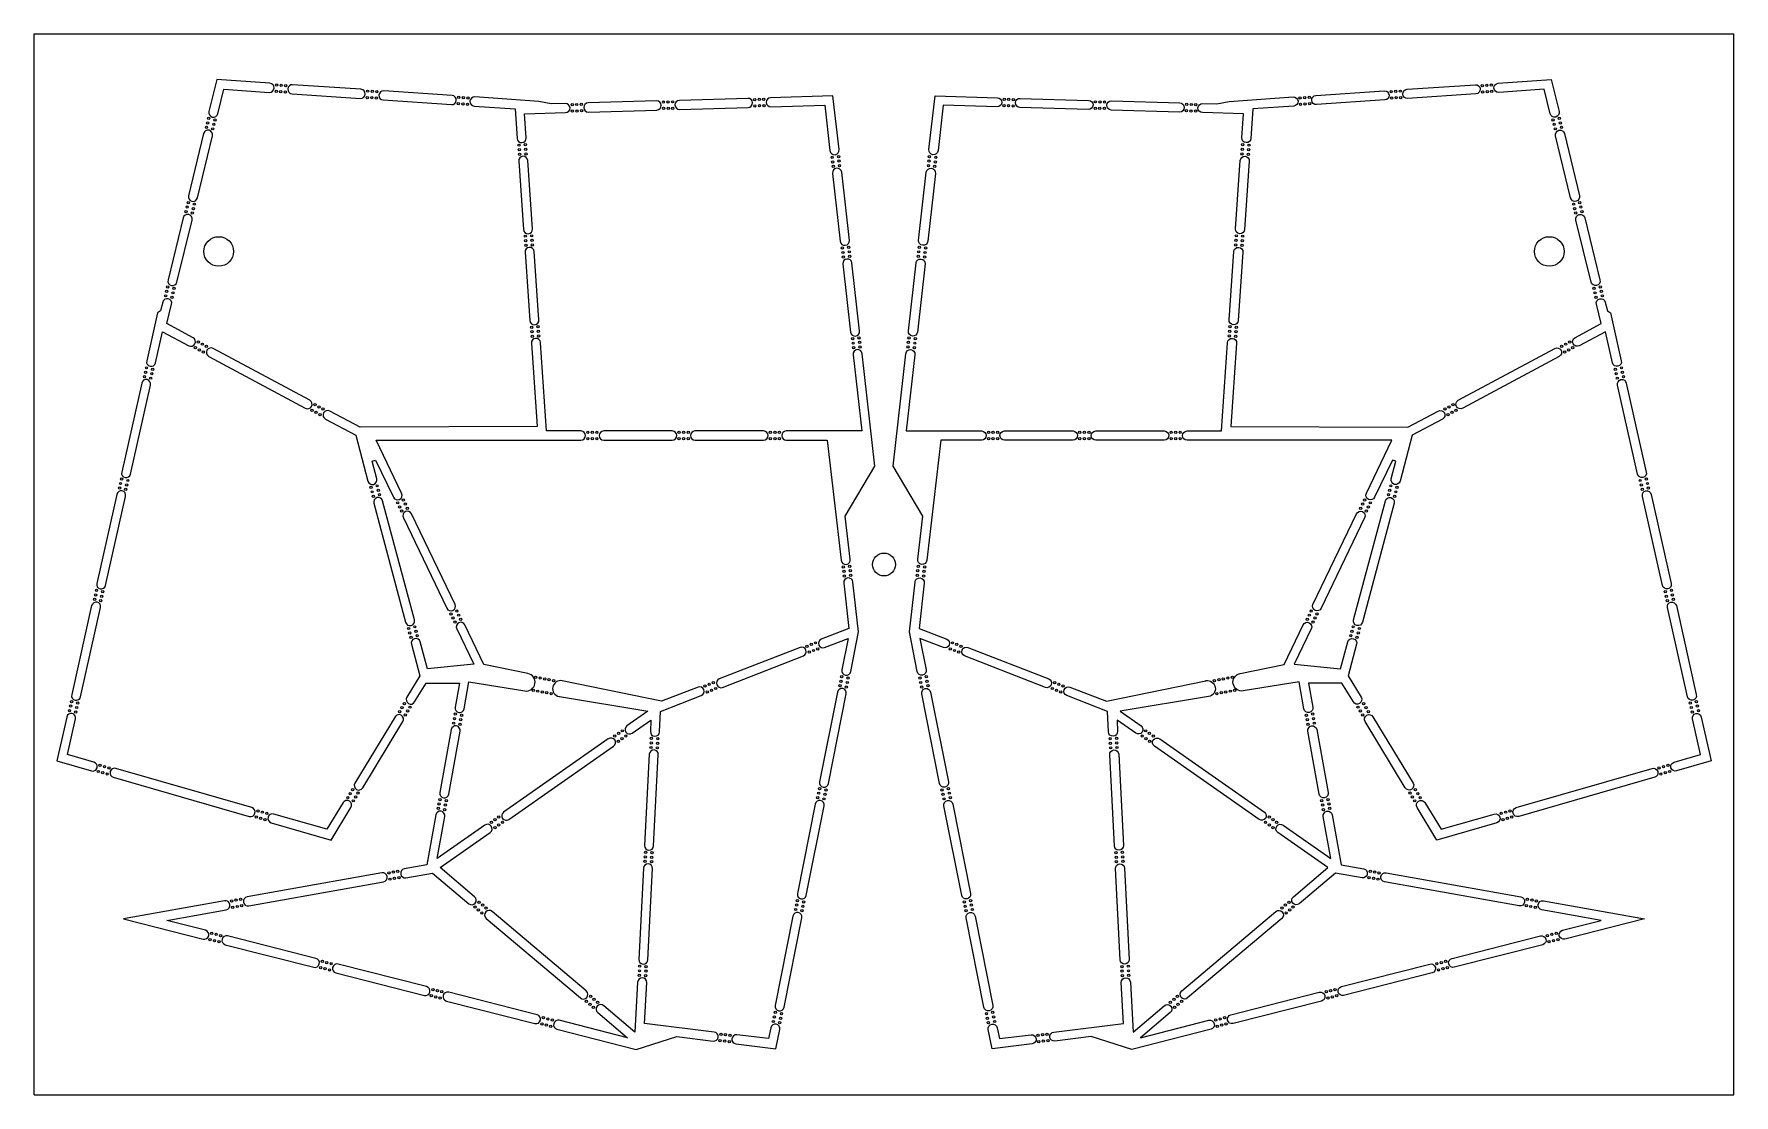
# Model space of a CAD drawing. Header units: inches. Extents: x 16.7 to 31.3, y 1.4 to 10.6.
import ezdxf

# ---------------------------------------------------------------- set-up
doc = ezdxf.new("R2010")
doc.units = ezdxf.units.IN
doc.header["$MEASUREMENT"] = 0
doc.layers.add('Visible', color=7, linetype='Continuous', lineweight=0)

# ---------------------------------------------------------------- blocks, each defined once
blk = doc.blocks.new('Block_0')
at = {"layer": 'Visible', "color": 7, "lineweight": 0}
blk.add_open_spline([(24.516, 3.917), (24.512, 3.939), (24.526, 3.959), (24.547, 3.964), (24.569, 3.968), (24.589, 3.954), (24.594, 3.933)], degree=3, knots=[0, 0, 0, 0, 1, 1, 1, 2, 2, 2, 2], dxfattribs=at)
blk = doc.blocks.new('Block_1')
at = {"layer": 'Visible', "color": 7, "lineweight": 0}
blk.add_circle((24.501, 4.055), 0.00984, dxfattribs=at)
blk = doc.blocks.new('Block_2')
at = {"layer": 'Visible', "color": 7, "lineweight": 0}
blk.add_circle((24.555, 4.066), 0.00984, dxfattribs=at)
blk = doc.blocks.new('Block_3')
at = {"layer": 'Visible', "color": 7, "lineweight": 0}
blk.add_circle((24.517, 3.978), 0.00984, dxfattribs=at)
blk = doc.blocks.new('Block_4')
at = {"layer": 'Visible', "color": 7, "lineweight": 0}
blk.add_circle((24.563, 4.027), 0.00984, dxfattribs=at)
blk = doc.blocks.new('Block_5')
at = {"layer": 'Visible', "color": 7, "lineweight": 0}
blk.add_circle((24.509, 4.016), 0.00984, dxfattribs=at)
blk = doc.blocks.new('Block_6')
at = {"layer": 'Visible', "color": 7, "lineweight": 0}
blk.add_circle((24.571, 3.988), 0.00984, dxfattribs=at)
blk = doc.blocks.new('Block_7')
at = {"layer": 'Visible', "color": 7, "lineweight": 0}
blk.add_open_spline([(24.555, 4.126), (24.56, 4.104), (24.546, 4.084), (24.524, 4.079), (24.503, 4.075), (24.482, 4.089), (24.478, 4.11)], degree=3, knots=[0, 0, 0, 0, 1, 1, 1, 2, 2, 2, 2], dxfattribs=at)
blk = doc.blocks.new('Block_8')
at = {"layer": 'Visible', "color": 7, "lineweight": 0}
blk.add_line((24.594, 3.933), (24.747, 3.16), dxfattribs=at)
blk = doc.blocks.new('Block_9')
at = {"layer": 'Visible', "color": 7, "lineweight": 0}
blk.add_line((24.67, 3.145), (24.516, 3.917), dxfattribs=at)
blk = doc.blocks.new('Block_10')
at = {"layer": 'Visible', "color": 7, "lineweight": 0}
blk.add_line((24.861, 2.18), (24.708, 2.952), dxfattribs=at)
blk = doc.blocks.new('Block_11')
at = {"layer": 'Visible', "color": 7, "lineweight": 0}
blk.add_line((24.932, 1.822), (24.899, 1.987), dxfattribs=at)
blk = doc.blocks.new('Block_12')
at = {"layer": 'Visible', "color": 7, "lineweight": 0}
blk.add_line((24.287, 5.076), (24.219, 5.418), dxfattribs=at)
blk = doc.blocks.new('Block_13')
at = {"layer": 'Visible', "color": 7, "lineweight": 0}
blk.add_line((24.478, 4.11), (24.325, 4.883), dxfattribs=at)
blk = doc.blocks.new('Block_14')
at = {"layer": 'Visible', "color": 7, "lineweight": 0}
blk.add_open_spline([(24.708, 2.952), (24.704, 2.973), (24.718, 2.994), (24.739, 2.998), (24.76, 3.002), (24.781, 2.989), (24.785, 2.967)], degree=3, knots=[0, 0, 0, 0, 1, 1, 1, 2, 2, 2, 2], dxfattribs=at)
blk = doc.blocks.new('Block_15')
at = {"layer": 'Visible', "color": 7, "lineweight": 0}
blk.add_circle((24.693, 3.089), 0.00984, dxfattribs=at)
blk = doc.blocks.new('Block_16')
at = {"layer": 'Visible', "color": 7, "lineweight": 0}
blk.add_circle((24.747, 3.1), 0.00984, dxfattribs=at)
blk = doc.blocks.new('Block_17')
at = {"layer": 'Visible', "color": 7, "lineweight": 0}
blk.add_circle((24.708, 3.012), 0.00984, dxfattribs=at)
blk = doc.blocks.new('Block_18')
at = {"layer": 'Visible', "color": 7, "lineweight": 0}
blk.add_circle((24.754, 3.061), 0.00984, dxfattribs=at)
blk = doc.blocks.new('Block_19')
at = {"layer": 'Visible', "color": 7, "lineweight": 0}
blk.add_circle((24.7, 3.051), 0.00984, dxfattribs=at)
blk = doc.blocks.new('Block_20')
at = {"layer": 'Visible', "color": 7, "lineweight": 0}
blk.add_circle((24.762, 3.023), 0.00984, dxfattribs=at)
blk = doc.blocks.new('Block_21')
at = {"layer": 'Visible', "color": 7, "lineweight": 0}
blk.add_open_spline([(24.747, 3.16), (24.751, 3.139), (24.737, 3.118), (24.716, 3.114), (24.695, 3.11), (24.674, 3.124), (24.67, 3.145)], degree=3, knots=[0, 0, 0, 0, 1, 1, 1, 2, 2, 2, 2], dxfattribs=at)
blk = doc.blocks.new('Block_22')
at = {"layer": 'Visible', "color": 7, "lineweight": 0}
blk.add_line((24.785, 2.967), (24.938, 2.195), dxfattribs=at)
blk = doc.blocks.new('Block_23')
at = {"layer": 'Visible', "color": 7, "lineweight": 0}
blk.add_open_spline([(26.047, 2.393), (26.046, 2.414), (26.062, 2.433), (26.084, 2.434), (26.106, 2.435), (26.124, 2.418), (26.126, 2.397)], degree=3, knots=[0, 0, 0, 0, 1, 1, 1, 2, 2, 2, 2], dxfattribs=at)
blk = doc.blocks.new('Block_24')
at = {"layer": 'Visible', "color": 7, "lineweight": 0}
blk.add_circle((26.052, 2.531), 0.00984, dxfattribs=at)
blk = doc.blocks.new('Block_25')
at = {"layer": 'Visible', "color": 7, "lineweight": 0}
blk.add_circle((26.107, 2.534), 0.00984, dxfattribs=at)
blk = doc.blocks.new('Block_26')
at = {"layer": 'Visible', "color": 7, "lineweight": 0}
blk.add_circle((26.056, 2.452), 0.00984, dxfattribs=at)
blk = doc.blocks.new('Block_27')
at = {"layer": 'Visible', "color": 7, "lineweight": 0}
blk.add_circle((26.109, 2.494), 0.00984, dxfattribs=at)
blk = doc.blocks.new('Block_28')
at = {"layer": 'Visible', "color": 7, "lineweight": 0}
blk.add_circle((26.054, 2.492), 0.00984, dxfattribs=at)
blk = doc.blocks.new('Block_29')
at = {"layer": 'Visible', "color": 7, "lineweight": 0}
blk.add_circle((26.111, 2.455), 0.00984, dxfattribs=at)
blk = doc.blocks.new('Block_30')
at = {"layer": 'Visible', "color": 7, "lineweight": 0}
blk.add_open_spline([(26.115, 2.593), (26.117, 2.572), (26.1, 2.553), (26.078, 2.552), (26.056, 2.551), (26.038, 2.568), (26.037, 2.589)], degree=3, knots=[0, 0, 0, 0, 1, 1, 1, 2, 2, 2, 2], dxfattribs=at)
blk = doc.blocks.new('Block_31')
at = {"layer": 'Visible', "color": 7, "lineweight": 0}
blk.add_line((26.126, 2.397), (26.148, 1.964), dxfattribs=at)
blk = doc.blocks.new('Block_32')
at = {"layer": 'Visible', "color": 7, "lineweight": 0}
blk.add_line((26.037, 2.589), (25.997, 3.376), dxfattribs=at)
blk = doc.blocks.new('Block_33')
at = {"layer": 'Visible', "color": 7, "lineweight": 0}
blk.add_open_spline([(25.997, 3.376), (25.996, 3.397), (26.012, 3.416), (26.034, 3.417), (26.056, 3.418), (26.074, 3.401), (26.075, 3.38)], degree=3, knots=[0, 0, 0, 0, 1, 1, 1, 2, 2, 2, 2], dxfattribs=at)
blk = doc.blocks.new('Block_34')
at = {"layer": 'Visible', "color": 7, "lineweight": 0}
blk.add_circle((26.001, 3.514), 0.00984, dxfattribs=at)
blk = doc.blocks.new('Block_35')
at = {"layer": 'Visible', "color": 7, "lineweight": 0}
blk.add_circle((26.057, 3.517), 0.00984, dxfattribs=at)
blk = doc.blocks.new('Block_36')
at = {"layer": 'Visible', "color": 7, "lineweight": 0}
blk.add_circle((26.005, 3.435), 0.00984, dxfattribs=at)
blk = doc.blocks.new('Block_37')
at = {"layer": 'Visible', "color": 7, "lineweight": 0}
blk.add_circle((26.059, 3.477), 0.00984, dxfattribs=at)
blk = doc.blocks.new('Block_38')
at = {"layer": 'Visible', "color": 7, "lineweight": 0}
blk.add_circle((26.003, 3.474), 0.00984, dxfattribs=at)
blk = doc.blocks.new('Block_39')
at = {"layer": 'Visible', "color": 7, "lineweight": 0}
blk.add_circle((26.061, 3.438), 0.00984, dxfattribs=at)
blk = doc.blocks.new('Block_40')
at = {"layer": 'Visible', "color": 7, "lineweight": 0}
blk.add_open_spline([(26.065, 3.576), (26.066, 3.554), (26.05, 3.536), (26.028, 3.535), (26.006, 3.534), (25.988, 3.55), (25.987, 3.572)], degree=3, knots=[0, 0, 0, 0, 1, 1, 1, 2, 2, 2, 2], dxfattribs=at)
blk = doc.blocks.new('Block_41')
at = {"layer": 'Visible', "color": 7, "lineweight": 0}
blk.add_line((26.075, 3.38), (26.115, 2.593), dxfattribs=at)
blk = doc.blocks.new('Block_42')
at = {"layer": 'Visible', "color": 7, "lineweight": 0}
blk.add_line((25.987, 3.572), (25.947, 4.359), dxfattribs=at)
blk = doc.blocks.new('Block_43')
at = {"layer": 'Visible', "color": 7, "lineweight": 0}
blk.add_open_spline([(28.517, 10.021), (28.495, 10.02), (28.477, 10.036), (28.475, 10.058), (28.474, 10.08), (28.49, 10.098), (28.512, 10.1)], degree=3, knots=[0, 0, 0, 0, 1, 1, 1, 2, 2, 2, 2], dxfattribs=at)
blk = doc.blocks.new('Block_44')
at = {"layer": 'Visible', "color": 7, "lineweight": 0}
blk.add_circle((28.379, 10.024), 0.00984, dxfattribs=at)
blk = doc.blocks.new('Block_45')
at = {"layer": 'Visible', "color": 7, "lineweight": 0}
blk.add_circle((28.375, 10.079), 0.00984, dxfattribs=at)
blk = doc.blocks.new('Block_46')
at = {"layer": 'Visible', "color": 7, "lineweight": 0}
blk.add_circle((28.457, 10.029), 0.00984, dxfattribs=at)
blk = doc.blocks.new('Block_47')
at = {"layer": 'Visible', "color": 7, "lineweight": 0}
blk.add_circle((28.414, 10.082), 0.00984, dxfattribs=at)
blk = doc.blocks.new('Block_48')
at = {"layer": 'Visible', "color": 7, "lineweight": 0}
blk.add_circle((28.418, 10.027), 0.00984, dxfattribs=at)
blk = doc.blocks.new('Block_49')
at = {"layer": 'Visible', "color": 7, "lineweight": 0}
blk.add_circle((28.454, 10.084), 0.00984, dxfattribs=at)
blk = doc.blocks.new('Block_50')
at = {"layer": 'Visible', "color": 7, "lineweight": 0}
blk.add_open_spline([(28.315, 10.087), (28.337, 10.088), (28.356, 10.072), (28.357, 10.05), (28.359, 10.028), (28.342, 10.01), (28.321, 10.008)], degree=3, knots=[0, 0, 0, 0, 1, 1, 1, 2, 2, 2, 2], dxfattribs=at)
blk = doc.blocks.new('Block_51')
at = {"layer": 'Visible', "color": 7, "lineweight": 0}
blk.add_line((28.512, 10.1), (29.101, 10.14), dxfattribs=at)
blk = doc.blocks.new('Block_52')
at = {"layer": 'Visible', "color": 7, "lineweight": 0}
blk.add_line((29.106, 10.061), (28.517, 10.021), dxfattribs=at)
blk = doc.blocks.new('Block_53')
at = {"layer": 'Visible', "color": 7, "lineweight": 0}
blk.add_open_spline([(27.099, 4.909), (27.059, 4.902), (27.02, 4.929), (27.012, 4.969), (27.003, 5.01), (27.03, 5.05), (27.071, 5.059)], degree=3, knots=[0, 0, 0, 0, 1, 1, 1, 2, 2, 2, 2], dxfattribs=at)
blk = doc.blocks.new('Block_54')
at = {"layer": 'Visible', "color": 7, "lineweight": 0}
blk.add_circle((26.927, 5.013), 0.00984, dxfattribs=at)
blk = doc.blocks.new('Block_55')
at = {"layer": 'Visible', "color": 7, "lineweight": 0}
blk.add_circle((26.909, 4.893), 0.00984, dxfattribs=at)
blk = doc.blocks.new('Block_56')
at = {"layer": 'Visible', "color": 7, "lineweight": 0}
blk.add_circle((27.005, 5.027), 0.00984, dxfattribs=at)
blk = doc.blocks.new('Block_57')
at = {"layer": 'Visible', "color": 7, "lineweight": 0}
blk.add_circle((26.871, 4.886), 0.00984, dxfattribs=at)
blk = doc.blocks.new('Block_58')
at = {"layer": 'Visible', "color": 7, "lineweight": 0}
blk.add_circle((26.85, 4.998), 0.00984, dxfattribs=at)
blk = doc.blocks.new('Block_59')
at = {"layer": 'Visible', "color": 7, "lineweight": 0}
blk.add_circle((27.026, 4.915), 0.00984, dxfattribs=at)
blk = doc.blocks.new('Block_60')
at = {"layer": 'Visible', "color": 7, "lineweight": 0}
blk.add_circle((26.948, 4.9), 0.00984, dxfattribs=at)
blk = doc.blocks.new('Block_61')
at = {"layer": 'Visible', "color": 7, "lineweight": 0}
blk.add_circle((26.889, 5.006), 0.00984, dxfattribs=at)
blk = doc.blocks.new('Block_62')
at = {"layer": 'Visible', "color": 7, "lineweight": 0}
blk.add_circle((26.987, 4.907), 0.00984, dxfattribs=at)
blk = doc.blocks.new('Block_63')
at = {"layer": 'Visible', "color": 7, "lineweight": 0}
blk.add_circle((26.966, 5.02), 0.00984, dxfattribs=at)
blk = doc.blocks.new('Block_64')
at = {"layer": 'Visible', "color": 7, "lineweight": 0}
blk.add_open_spline([(26.775, 4.997), (26.776, 4.997), (26.776, 4.998), (26.777, 4.998), (26.815, 5.004), (26.851, 4.978), (26.858, 4.94), (26.864, 4.902), (26.838, 4.866), (26.8, 4.86)], degree=3, knots=[0, 0, 0, 0, 1, 1, 1, 2, 2, 2, 3, 3, 3, 3], dxfattribs=at)
blk = doc.blocks.new('Block_65')
at = {"layer": 'Visible', "color": 7, "lineweight": 0}
blk.add_line((25.919, 4.82), (26.775, 4.997), dxfattribs=at)
blk = doc.blocks.new('Block_66')
at = {"layer": 'Visible', "color": 7, "lineweight": 0}
blk.add_line((27.071, 5.059), (27.451, 5.138), dxfattribs=at)
blk = doc.blocks.new('Block_67')
at = {"layer": 'Visible', "color": 7, "lineweight": 0}
blk.add_line((26.8, 4.86), (26.036, 4.735), dxfattribs=at)
blk = doc.blocks.new('Block_68')
at = {"layer": 'Visible', "color": 7, "lineweight": 0}
blk.add_line((27.58, 4.987), (27.099, 4.909), dxfattribs=at)
blk = doc.blocks.new('Block_69')
at = {"layer": 'Visible', "color": 7, "lineweight": 0}
blk.add_open_spline([(24.695, 5.211), (24.675, 5.219), (24.665, 5.242), (24.673, 5.262), (24.681, 5.283), (24.703, 5.293), (24.724, 5.285)], degree=3, knots=[0, 0, 0, 0, 1, 1, 1, 2, 2, 2, 2], dxfattribs=at)
blk = doc.blocks.new('Block_70')
at = {"layer": 'Visible', "color": 7, "lineweight": 0}
blk.add_open_spline([(24.541, 5.356), (24.561, 5.348), (24.571, 5.325), (24.563, 5.305), (24.555, 5.285), (24.532, 5.275), (24.512, 5.283)], degree=3, knots=[0, 0, 0, 0, 1, 1, 1, 2, 2, 2, 2], dxfattribs=at)
blk = doc.blocks.new('Block_71')
at = {"layer": 'Visible', "color": 7, "lineweight": 0}
blk.add_circle((24.665, 5.295), 0.00984, dxfattribs=at)
blk = doc.blocks.new('Block_72')
at = {"layer": 'Visible', "color": 7, "lineweight": 0}
blk.add_circle((24.645, 5.244), 0.00984, dxfattribs=at)
blk = doc.blocks.new('Block_73')
at = {"layer": 'Visible', "color": 7, "lineweight": 0}
blk.add_circle((24.591, 5.324), 0.00984, dxfattribs=at)
blk = doc.blocks.new('Block_74')
at = {"layer": 'Visible', "color": 7, "lineweight": 0}
blk.add_circle((24.608, 5.258), 0.00984, dxfattribs=at)
blk = doc.blocks.new('Block_75')
at = {"layer": 'Visible', "color": 7, "lineweight": 0}
blk.add_circle((24.628, 5.31), 0.00984, dxfattribs=at)
blk = doc.blocks.new('Block_76')
at = {"layer": 'Visible', "color": 7, "lineweight": 0}
blk.add_circle((24.571, 5.272), 0.00984, dxfattribs=at)
blk = doc.blocks.new('Block_77')
at = {"layer": 'Visible', "color": 7, "lineweight": 0}
blk.add_line((24.512, 5.283), (24.31, 5.361), dxfattribs=at)
blk = doc.blocks.new('Block_78')
at = {"layer": 'Visible', "color": 7, "lineweight": 0}
blk.add_line((24.302, 5.449), (24.541, 5.356), dxfattribs=at)
blk = doc.blocks.new('Block_79')
at = {"layer": 'Visible', "color": 7, "lineweight": 0}
blk.add_open_spline([(27.832, 4.033), (27.836, 4.011), (27.821, 3.991), (27.8, 3.987), (27.779, 3.983), (27.758, 3.997), (27.754, 4.019)], degree=3, knots=[0, 0, 0, 0, 1, 1, 1, 2, 2, 2, 2], dxfattribs=at)
blk = doc.blocks.new('Block_80')
at = {"layer": 'Visible', "color": 7, "lineweight": 0}
blk.add_circle((27.845, 3.895), 0.00984, dxfattribs=at)
blk = doc.blocks.new('Block_81')
at = {"layer": 'Visible', "color": 7, "lineweight": 0}
blk.add_circle((27.79, 3.885), 0.00984, dxfattribs=at)
blk = doc.blocks.new('Block_82')
at = {"layer": 'Visible', "color": 7, "lineweight": 0}
blk.add_circle((27.831, 3.972), 0.00984, dxfattribs=at)
blk = doc.blocks.new('Block_83')
at = {"layer": 'Visible', "color": 7, "lineweight": 0}
blk.add_circle((27.783, 3.924), 0.00984, dxfattribs=at)
blk = doc.blocks.new('Block_84')
at = {"layer": 'Visible', "color": 7, "lineweight": 0}
blk.add_circle((27.838, 3.934), 0.00984, dxfattribs=at)
blk = doc.blocks.new('Block_85')
at = {"layer": 'Visible', "color": 7, "lineweight": 0}
blk.add_circle((27.776, 3.963), 0.00984, dxfattribs=at)
blk = doc.blocks.new('Block_86')
at = {"layer": 'Visible', "color": 7, "lineweight": 0}
blk.add_open_spline([(27.789, 3.825), (27.785, 3.846), (27.8, 3.867), (27.821, 3.871), (27.842, 3.875), (27.863, 3.86), (27.867, 3.839)], degree=3, knots=[0, 0, 0, 0, 1, 1, 1, 2, 2, 2, 2], dxfattribs=at)
blk = doc.blocks.new('Block_87')
at = {"layer": 'Visible', "color": 7, "lineweight": 0}
blk.add_line((27.754, 4.019), (27.657, 4.561), dxfattribs=at)
blk = doc.blocks.new('Block_88')
at = {"layer": 'Visible', "color": 7, "lineweight": 0}
blk.add_line((27.734, 4.575), (27.832, 4.033), dxfattribs=at)
blk = doc.blocks.new('Block_89')
at = {"layer": 'Visible', "color": 7, "lineweight": 0}
blk.add_line((27.662, 4.977), (27.7, 4.769), dxfattribs=at)
blk = doc.blocks.new('Block_90')
at = {"layer": 'Visible', "color": 7, "lineweight": 0}
blk.add_line((27.867, 3.839), (27.944, 3.409), dxfattribs=at)
blk = doc.blocks.new('Block_91')
at = {"layer": 'Visible', "color": 7, "lineweight": 0}
blk.add_open_spline([(30.973, 4.667), (30.969, 4.688), (30.982, 4.709), (31.003, 4.714), (31.024, 4.719), (31.045, 4.706), (31.05, 4.684)], degree=3, knots=[0, 0, 0, 0, 1, 1, 1, 2, 2, 2, 2], dxfattribs=at)
blk = doc.blocks.new('Block_92')
at = {"layer": 'Visible', "color": 7, "lineweight": 0}
blk.add_circle((30.955, 4.804), 0.00984, dxfattribs=at)
blk = doc.blocks.new('Block_93')
at = {"layer": 'Visible', "color": 7, "lineweight": 0}
blk.add_circle((31.008, 4.816), 0.00984, dxfattribs=at)
blk = doc.blocks.new('Block_94')
at = {"layer": 'Visible', "color": 7, "lineweight": 0}
blk.add_circle((30.972, 4.727), 0.00984, dxfattribs=at)
blk = doc.blocks.new('Block_95')
at = {"layer": 'Visible', "color": 7, "lineweight": 0}
blk.add_circle((31.017, 4.778), 0.00984, dxfattribs=at)
blk = doc.blocks.new('Block_96')
at = {"layer": 'Visible', "color": 7, "lineweight": 0}
blk.add_circle((30.963, 4.766), 0.00984, dxfattribs=at)
blk = doc.blocks.new('Block_97')
at = {"layer": 'Visible', "color": 7, "lineweight": 0}
blk.add_circle((31.026, 4.74), 0.00984, dxfattribs=at)
blk = doc.blocks.new('Block_98')
at = {"layer": 'Visible', "color": 7, "lineweight": 0}
blk.add_open_spline([(31.007, 4.877), (31.012, 4.855), (30.998, 4.834), (30.977, 4.829), (30.956, 4.825), (30.935, 4.838), (30.93, 4.859)], degree=3, knots=[0, 0, 0, 0, 1, 1, 1, 2, 2, 2, 2], dxfattribs=at)
blk = doc.blocks.new('Block_99')
at = {"layer": 'Visible', "color": 7, "lineweight": 0}
blk.add_line((30.835, 5.645), (31.007, 4.877), dxfattribs=at)
blk = doc.blocks.new('Block_100')
at = {"layer": 'Visible', "color": 7, "lineweight": 0}
blk.add_line((30.619, 6.605), (30.791, 5.837), dxfattribs=at)
blk = doc.blocks.new('Block_101')
at = {"layer": 'Visible', "color": 7, "lineweight": 0}
blk.add_line((30.403, 7.565), (30.576, 6.797), dxfattribs=at)
blk = doc.blocks.new('Block_102')
at = {"layer": 'Visible', "color": 7, "lineweight": 0}
blk.add_line((30.267, 8.171), (30.36, 7.757), dxfattribs=at)
blk = doc.blocks.new('Block_103')
at = {"layer": 'Visible', "color": 7, "lineweight": 0}
blk.add_line((31.05, 4.684), (31.135, 4.305), dxfattribs=at)
blk = doc.blocks.new('Block_104')
at = {"layer": 'Visible', "color": 7, "lineweight": 0}
blk.add_line((31.042, 4.36), (30.973, 4.667), dxfattribs=at)
blk = doc.blocks.new('Block_105')
at = {"layer": 'Visible', "color": 7, "lineweight": 0}
blk.add_line((26.619, 2.26), (26.619, 2.26), dxfattribs=at)
blk = doc.blocks.new('Block_106')
at = {"layer": 'Visible', "color": 7, "lineweight": 0}
blk.add_open_spline([(26.418, 2.193), (26.435, 2.207), (26.46, 2.205), (26.474, 2.188), (26.488, 2.172), (26.486, 2.147), (26.469, 2.133)], degree=3, knots=[0, 0, 0, 0, 1, 1, 1, 2, 2, 2, 2], dxfattribs=at)
blk = doc.blocks.new('Block_107')
at = {"layer": 'Visible', "color": 7, "lineweight": 0}
blk.add_line((26.469, 2.133), (26.469, 2.133), dxfattribs=at)
blk = doc.blocks.new('Block_108')
at = {"layer": 'Visible', "color": 7, "lineweight": 0}
blk.add_circle((26.531, 2.273), 0.00984, dxfattribs=at)
blk = doc.blocks.new('Block_109')
at = {"layer": 'Visible', "color": 7, "lineweight": 0}
blk.add_circle((26.567, 2.231), 0.00984, dxfattribs=at)
blk = doc.blocks.new('Block_110')
at = {"layer": 'Visible', "color": 7, "lineweight": 0}
blk.add_circle((26.471, 2.222), 0.00984, dxfattribs=at)
blk = doc.blocks.new('Block_111')
at = {"layer": 'Visible', "color": 7, "lineweight": 0}
blk.add_circle((26.537, 2.205), 0.00984, dxfattribs=at)
blk = doc.blocks.new('Block_112')
at = {"layer": 'Visible', "color": 7, "lineweight": 0}
blk.add_circle((26.501, 2.247), 0.00984, dxfattribs=at)
blk = doc.blocks.new('Block_113')
at = {"layer": 'Visible', "color": 7, "lineweight": 0}
blk.add_circle((26.507, 2.18), 0.00984, dxfattribs=at)
blk = doc.blocks.new('Block_114')
at = {"layer": 'Visible', "color": 7, "lineweight": 0}
blk.add_open_spline([(26.619, 2.26), (26.603, 2.246), (26.578, 2.248), (26.564, 2.265), (26.55, 2.281), (26.552, 2.306), (26.569, 2.32)], degree=3, knots=[0, 0, 0, 0, 1, 1, 1, 2, 2, 2, 2], dxfattribs=at)
blk = doc.blocks.new('Block_115')
at = {"layer": 'Visible', "color": 7, "lineweight": 0}
blk.add_line((26.469, 2.133), (26.214, 1.917), dxfattribs=at)
blk = doc.blocks.new('Block_116')
at = {"layer": 'Visible', "color": 7, "lineweight": 0}
blk.add_line((26.569, 2.32), (27.38, 3.006), dxfattribs=at)
blk = doc.blocks.new('Block_117')
at = {"layer": 'Visible', "color": 7, "lineweight": 0}
blk.add_line((27.073, 9.485), (27.073, 9.485), dxfattribs=at)
blk = doc.blocks.new('Block_118')
at = {"layer": 'Visible', "color": 7, "lineweight": 0}
blk.add_open_spline([(27.165, 9.676), (27.163, 9.654), (27.145, 9.638), (27.123, 9.64), (27.101, 9.641), (27.085, 9.66), (27.086, 9.682)], degree=3, knots=[0, 0, 0, 0, 1, 1, 1, 2, 2, 2, 2], dxfattribs=at)
blk = doc.blocks.new('Block_119')
at = {"layer": 'Visible', "color": 7, "lineweight": 0}
blk.add_line((27.086, 9.682), (27.086, 9.682), dxfattribs=at)
blk = doc.blocks.new('Block_120')
at = {"layer": 'Visible', "color": 7, "lineweight": 0}
blk.add_circle((27.143, 9.539), 0.00984, dxfattribs=at)
blk = doc.blocks.new('Block_121')
at = {"layer": 'Visible', "color": 7, "lineweight": 0}
blk.add_circle((27.088, 9.543), 0.00984, dxfattribs=at)
blk = doc.blocks.new('Block_122')
at = {"layer": 'Visible', "color": 7, "lineweight": 0}
blk.add_circle((27.149, 9.618), 0.00984, dxfattribs=at)
blk = doc.blocks.new('Block_123')
at = {"layer": 'Visible', "color": 7, "lineweight": 0}
blk.add_circle((27.091, 9.583), 0.00984, dxfattribs=at)
blk = doc.blocks.new('Block_124')
at = {"layer": 'Visible', "color": 7, "lineweight": 0}
blk.add_circle((27.146, 9.579), 0.00984, dxfattribs=at)
blk = doc.blocks.new('Block_125')
at = {"layer": 'Visible', "color": 7, "lineweight": 0}
blk.add_circle((27.094, 9.622), 0.00984, dxfattribs=at)
blk = doc.blocks.new('Block_126')
at = {"layer": 'Visible', "color": 7, "lineweight": 0}
blk.add_open_spline([(27.073, 9.485), (27.074, 9.507), (27.093, 9.523), (27.115, 9.522), (27.136, 9.52), (27.153, 9.501), (27.151, 9.48)], degree=3, knots=[0, 0, 0, 0, 1, 1, 1, 2, 2, 2, 2], dxfattribs=at)
blk = doc.blocks.new('Block_127')
at = {"layer": 'Visible', "color": 7, "lineweight": 0}
blk.add_line((27.086, 9.682), (27.101, 9.889), dxfattribs=at)
blk = doc.blocks.new('Block_128')
at = {"layer": 'Visible', "color": 7, "lineweight": 0}
blk.add_line((27.183, 9.931), (27.165, 9.676), dxfattribs=at)
blk = doc.blocks.new('Block_129')
at = {"layer": 'Visible', "color": 7, "lineweight": 0}
blk.add_open_spline([(28.116, 4.855), (28.127, 4.836), (28.121, 4.812), (28.103, 4.8), (28.084, 4.789), (28.06, 4.795), (28.049, 4.814)], degree=3, knots=[0, 0, 0, 0, 1, 1, 1, 2, 2, 2, 2], dxfattribs=at)
blk = doc.blocks.new('Block_130')
at = {"layer": 'Visible', "color": 7, "lineweight": 0}
blk.add_circle((28.177, 4.73), 0.00984, dxfattribs=at)
blk = doc.blocks.new('Block_131')
at = {"layer": 'Visible', "color": 7, "lineweight": 0}
blk.add_circle((28.13, 4.702), 0.00984, dxfattribs=at)
blk = doc.blocks.new('Block_132')
at = {"layer": 'Visible', "color": 7, "lineweight": 0}
blk.add_circle((28.137, 4.798), 0.00984, dxfattribs=at)
blk = doc.blocks.new('Block_133')
at = {"layer": 'Visible', "color": 7, "lineweight": 0}
blk.add_circle((28.11, 4.736), 0.00984, dxfattribs=at)
blk = doc.blocks.new('Block_134')
at = {"layer": 'Visible', "color": 7, "lineweight": 0}
blk.add_circle((28.157, 4.764), 0.00984, dxfattribs=at)
blk = doc.blocks.new('Block_135')
at = {"layer": 'Visible', "color": 7, "lineweight": 0}
blk.add_circle((28.089, 4.769), 0.00984, dxfattribs=at)
blk = doc.blocks.new('Block_136')
at = {"layer": 'Visible', "color": 7, "lineweight": 0}
blk.add_open_spline([(28.151, 4.645), (28.139, 4.664), (28.145, 4.688), (28.164, 4.699), (28.182, 4.711), (28.207, 4.705), (28.218, 4.686)], degree=3, knots=[0, 0, 0, 0, 1, 1, 1, 2, 2, 2, 2], dxfattribs=at)
blk = doc.blocks.new('Block_137')
at = {"layer": 'Visible', "color": 7, "lineweight": 0}
blk.add_line((28.049, 4.814), (27.95, 4.977), dxfattribs=at)
blk = doc.blocks.new('Block_138')
at = {"layer": 'Visible', "color": 7, "lineweight": 0}
blk.add_line((28.004, 5.04), (28.116, 4.855), dxfattribs=at)
blk = doc.blocks.new('Block_139')
at = {"layer": 'Visible', "color": 7, "lineweight": 0}
blk.add_open_spline([(24.188, 7.819), (24.191, 7.841), (24.21, 7.856), (24.232, 7.854), (24.254, 7.852), (24.269, 7.832), (24.267, 7.81)], degree=3, knots=[0, 0, 0, 0, 1, 1, 1, 2, 2, 2, 2], dxfattribs=at)
blk = doc.blocks.new('Block_140')
at = {"layer": 'Visible', "color": 7, "lineweight": 0}
blk.add_circle((24.216, 7.955), 0.00984, dxfattribs=at)
blk = doc.blocks.new('Block_141')
at = {"layer": 'Visible', "color": 7, "lineweight": 0}
blk.add_circle((24.27, 7.949), 0.00984, dxfattribs=at)
blk = doc.blocks.new('Block_142')
at = {"layer": 'Visible', "color": 7, "lineweight": 0}
blk.add_circle((24.207, 7.877), 0.00984, dxfattribs=at)
blk = doc.blocks.new('Block_143')
at = {"layer": 'Visible', "color": 7, "lineweight": 0}
blk.add_circle((24.266, 7.91), 0.00984, dxfattribs=at)
blk = doc.blocks.new('Block_144')
at = {"layer": 'Visible', "color": 7, "lineweight": 0}
blk.add_circle((24.211, 7.916), 0.00984, dxfattribs=at)
blk = doc.blocks.new('Block_145')
at = {"layer": 'Visible', "color": 7, "lineweight": 0}
blk.add_circle((24.262, 7.871), 0.00984, dxfattribs=at)
blk = doc.blocks.new('Block_146')
at = {"layer": 'Visible', "color": 7, "lineweight": 0}
blk.add_open_spline([(24.289, 8.006), (24.286, 7.984), (24.267, 7.969), (24.245, 7.971), (24.224, 7.974), (24.208, 7.993), (24.211, 8.015)], degree=3, knots=[0, 0, 0, 0, 1, 1, 1, 2, 2, 2, 2], dxfattribs=at)
blk = doc.blocks.new('Block_147')
at = {"layer": 'Visible', "color": 7, "lineweight": 0}
blk.add_line((24.355, 8.593), (24.289, 8.006), dxfattribs=at)
blk = doc.blocks.new('Block_148')
at = {"layer": 'Visible', "color": 7, "lineweight": 0}
blk.add_line((24.443, 9.375), (24.377, 8.789), dxfattribs=at)
blk = doc.blocks.new('Block_149')
at = {"layer": 'Visible', "color": 7, "lineweight": 0}
blk.add_line((24.267, 7.81), (24.192, 7.152), dxfattribs=at)
blk = doc.blocks.new('Block_150')
at = {"layer": 'Visible', "color": 7, "lineweight": 0}
blk.add_line((24.079, 6.848), (24.188, 7.819), dxfattribs=at)
blk = doc.blocks.new('Block_151')
at = {"layer": 'Visible', "color": 7, "lineweight": 0}
blk.add_line((24.299, 8.797), (24.365, 9.384), dxfattribs=at)
blk = doc.blocks.new('Block_152')
at = {"layer": 'Visible', "color": 7, "lineweight": 0}
blk.add_line((24.211, 8.015), (24.277, 8.602), dxfattribs=at)
blk = doc.blocks.new('Block_153')
at = {"layer": 'Visible', "color": 7, "lineweight": 0}
blk.add_line((27.431, 2.946), (27.431, 2.946), dxfattribs=at)
blk = doc.blocks.new('Block_154')
at = {"layer": 'Visible', "color": 7, "lineweight": 0}
blk.add_open_spline([(27.38, 3.006), (27.397, 3.02), (27.422, 3.018), (27.436, 3.002), (27.45, 2.985), (27.448, 2.96), (27.431, 2.946)], degree=3, knots=[0, 0, 0, 0, 1, 1, 1, 2, 2, 2, 2], dxfattribs=at)
blk = doc.blocks.new('Block_155')
at = {"layer": 'Visible', "color": 7, "lineweight": 0}
blk.add_circle((27.493, 3.086), 0.00984, dxfattribs=at)
blk = doc.blocks.new('Block_156')
at = {"layer": 'Visible', "color": 7, "lineweight": 0}
blk.add_circle((27.529, 3.044), 0.00984, dxfattribs=at)
blk = doc.blocks.new('Block_157')
at = {"layer": 'Visible', "color": 7, "lineweight": 0}
blk.add_circle((27.433, 3.035), 0.00984, dxfattribs=at)
blk = doc.blocks.new('Block_158')
at = {"layer": 'Visible', "color": 7, "lineweight": 0}
blk.add_circle((27.499, 3.019), 0.00984, dxfattribs=at)
blk = doc.blocks.new('Block_159')
at = {"layer": 'Visible', "color": 7, "lineweight": 0}
blk.add_circle((27.463, 3.061), 0.00984, dxfattribs=at)
blk = doc.blocks.new('Block_160')
at = {"layer": 'Visible', "color": 7, "lineweight": 0}
blk.add_circle((27.469, 2.993), 0.00984, dxfattribs=at)
blk = doc.blocks.new('Block_161')
at = {"layer": 'Visible', "color": 7, "lineweight": 0}
blk.add_line((27.581, 3.073), (27.581, 3.073), dxfattribs=at)
blk = doc.blocks.new('Block_162')
at = {"layer": 'Visible', "color": 7, "lineweight": 0}
blk.add_open_spline([(27.581, 3.073), (27.565, 3.059), (27.54, 3.061), (27.526, 3.078), (27.512, 3.094), (27.514, 3.119), (27.531, 3.133)], degree=3, knots=[0, 0, 0, 0, 1, 1, 1, 2, 2, 2, 2], dxfattribs=at)
blk = doc.blocks.new('Block_163')
at = {"layer": 'Visible', "color": 7, "lineweight": 0}
blk.add_line((27.531, 3.133), (27.829, 3.385), dxfattribs=at)
blk = doc.blocks.new('Block_164')
at = {"layer": 'Visible', "color": 7, "lineweight": 0}
blk.add_line((27.431, 2.946), (26.619, 2.26), dxfattribs=at)
blk = doc.blocks.new('Block_165')
at = {"layer": 'Visible', "color": 7, "lineweight": 0}
blk.add_line((27.895, 3.338), (27.581, 3.073), dxfattribs=at)
blk = doc.blocks.new('Block_166')
at = {"layer": 'Visible', "color": 7, "lineweight": 0}
blk.add_open_spline([(25.947, 4.359), (25.945, 4.38), (25.962, 4.399), (25.984, 4.4), (26.006, 4.401), (26.024, 4.384), (26.025, 4.363)], degree=3, knots=[0, 0, 0, 0, 1, 1, 1, 2, 2, 2, 2], dxfattribs=at)
blk = doc.blocks.new('Block_167')
at = {"layer": 'Visible', "color": 7, "lineweight": 0}
blk.add_circle((25.951, 4.497), 0.00984, dxfattribs=at)
blk = doc.blocks.new('Block_168')
at = {"layer": 'Visible', "color": 7, "lineweight": 0}
blk.add_circle((26.006, 4.5), 0.00984, dxfattribs=at)
blk = doc.blocks.new('Block_169')
at = {"layer": 'Visible', "color": 7, "lineweight": 0}
blk.add_circle((25.955, 4.418), 0.00984, dxfattribs=at)
blk = doc.blocks.new('Block_170')
at = {"layer": 'Visible', "color": 7, "lineweight": 0}
blk.add_circle((26.008, 4.46), 0.00984, dxfattribs=at)
blk = doc.blocks.new('Block_171')
at = {"layer": 'Visible', "color": 7, "lineweight": 0}
blk.add_circle((25.953, 4.457), 0.00984, dxfattribs=at)
blk = doc.blocks.new('Block_172')
at = {"layer": 'Visible', "color": 7, "lineweight": 0}
blk.add_circle((26.01, 4.421), 0.00984, dxfattribs=at)
blk = doc.blocks.new('Block_173')
at = {"layer": 'Visible', "color": 7, "lineweight": 0}
blk.add_open_spline([(26.015, 4.559), (26.016, 4.537), (26, 4.519), (25.978, 4.518), (25.956, 4.517), (25.938, 4.533), (25.936, 4.555)], degree=3, knots=[0, 0, 0, 0, 1, 1, 1, 2, 2, 2, 2], dxfattribs=at)
blk = doc.blocks.new('Block_174')
at = {"layer": 'Visible', "color": 7, "lineweight": 0}
blk.add_line((26.025, 4.363), (26.065, 3.576), dxfattribs=at)
blk = doc.blocks.new('Block_175')
at = {"layer": 'Visible', "color": 7, "lineweight": 0}
blk.add_line((26.065, 2.039), (26.047, 2.393), dxfattribs=at)
blk = doc.blocks.new('Block_176')
at = {"layer": 'Visible', "color": 7, "lineweight": 0}
blk.add_line((27.281, 3.864), (27.281, 3.864), dxfattribs=at)
blk = doc.blocks.new('Block_177')
at = {"layer": 'Visible', "color": 7, "lineweight": 0}
blk.add_open_spline([(27.281, 3.864), (27.299, 3.852), (27.303, 3.827), (27.291, 3.809), (27.278, 3.792), (27.254, 3.787), (27.236, 3.8)], degree=3, knots=[0, 0, 0, 0, 1, 1, 1, 2, 2, 2, 2], dxfattribs=at)
blk = doc.blocks.new('Block_178')
at = {"layer": 'Visible', "color": 7, "lineweight": 0}
blk.add_circle((27.387, 3.776), 0.00984, dxfattribs=at)
blk = doc.blocks.new('Block_179')
at = {"layer": 'Visible', "color": 7, "lineweight": 0}
blk.add_circle((27.356, 3.73), 0.00984, dxfattribs=at)
blk = doc.blocks.new('Block_180')
at = {"layer": 'Visible', "color": 7, "lineweight": 0}
blk.add_circle((27.323, 3.821), 0.00984, dxfattribs=at)
blk = doc.blocks.new('Block_181')
at = {"layer": 'Visible', "color": 7, "lineweight": 0}
blk.add_circle((27.324, 3.753), 0.00984, dxfattribs=at)
blk = doc.blocks.new('Block_182')
at = {"layer": 'Visible', "color": 7, "lineweight": 0}
blk.add_circle((27.355, 3.798), 0.00984, dxfattribs=at)
blk = doc.blocks.new('Block_183')
at = {"layer": 'Visible', "color": 7, "lineweight": 0}
blk.add_circle((27.291, 3.776), 0.00984, dxfattribs=at)
blk = doc.blocks.new('Block_184')
at = {"layer": 'Visible', "color": 7, "lineweight": 0}
blk.add_open_spline([(27.397, 3.687), (27.38, 3.699), (27.375, 3.724), (27.388, 3.742), (27.4, 3.76), (27.425, 3.764), (27.443, 3.751)], degree=3, knots=[0, 0, 0, 0, 1, 1, 1, 2, 2, 2, 2], dxfattribs=at)
blk = doc.blocks.new('Block_185')
at = {"layer": 'Visible', "color": 7, "lineweight": 0}
blk.add_line((27.443, 3.751), (27.443, 3.751), dxfattribs=at)
blk = doc.blocks.new('Block_186')
at = {"layer": 'Visible', "color": 7, "lineweight": 0}
blk.add_line((27.236, 3.8), (26.333, 4.432), dxfattribs=at)
blk = doc.blocks.new('Block_187')
at = {"layer": 'Visible', "color": 7, "lineweight": 0}
blk.add_line((27.443, 3.751), (27.854, 3.464), dxfattribs=at)
blk = doc.blocks.new('Block_188')
at = {"layer": 'Visible', "color": 7, "lineweight": 0}
blk.add_open_spline([(25.172, 9.943), (25.151, 9.944), (25.134, 9.962), (25.134, 9.984), (25.135, 10.006), (25.153, 10.023), (25.175, 10.022)], degree=3, knots=[0, 0, 0, 0, 1, 1, 1, 2, 2, 2, 2], dxfattribs=at)
blk = doc.blocks.new('Block_189')
at = {"layer": 'Visible', "color": 7, "lineweight": 0}
blk.add_circle((25.035, 9.959), 0.00984, dxfattribs=at)
blk = doc.blocks.new('Block_190')
at = {"layer": 'Visible', "color": 7, "lineweight": 0}
blk.add_circle((25.037, 10.014), 0.00984, dxfattribs=at)
blk = doc.blocks.new('Block_191')
at = {"layer": 'Visible', "color": 7, "lineweight": 0}
blk.add_circle((25.114, 9.957), 0.00984, dxfattribs=at)
blk = doc.blocks.new('Block_192')
at = {"layer": 'Visible', "color": 7, "lineweight": 0}
blk.add_circle((25.076, 10.013), 0.00984, dxfattribs=at)
blk = doc.blocks.new('Block_193')
at = {"layer": 'Visible', "color": 7, "lineweight": 0}
blk.add_circle((25.074, 9.958), 0.00984, dxfattribs=at)
blk = doc.blocks.new('Block_194')
at = {"layer": 'Visible', "color": 7, "lineweight": 0}
blk.add_circle((25.115, 10.012), 0.00984, dxfattribs=at)
blk = doc.blocks.new('Block_195')
at = {"layer": 'Visible', "color": 7, "lineweight": 0}
blk.add_open_spline([(24.978, 10.028), (25, 10.027), (25.017, 10.009), (25.016, 9.987), (25.015, 9.965), (24.997, 9.948), (24.976, 9.949)], degree=3, knots=[0, 0, 0, 0, 1, 1, 1, 2, 2, 2, 2], dxfattribs=at)
blk = doc.blocks.new('Block_196')
at = {"layer": 'Visible', "color": 7, "lineweight": 0}
blk.add_line((25.175, 10.022), (25.765, 10.005), dxfattribs=at)
blk = doc.blocks.new('Block_197')
at = {"layer": 'Visible', "color": 7, "lineweight": 0}
blk.add_line((25.763, 9.927), (25.172, 9.943), dxfattribs=at)
blk = doc.blocks.new('Block_198')
at = {"layer": 'Visible', "color": 7, "lineweight": 0}
blk.add_open_spline([(29.663, 2.795), (29.684, 2.801), (29.705, 2.788), (29.71, 2.767), (29.716, 2.746), (29.703, 2.724), (29.682, 2.719)], degree=3, knots=[0, 0, 0, 0, 1, 1, 1, 2, 2, 2, 2], dxfattribs=at)
blk = doc.blocks.new('Block_199')
at = {"layer": 'Visible', "color": 7, "lineweight": 0}
blk.add_circle((29.799, 2.818), 0.00984, dxfattribs=at)
blk = doc.blocks.new('Block_200')
at = {"layer": 'Visible', "color": 7, "lineweight": 0}
blk.add_circle((29.813, 2.764), 0.00984, dxfattribs=at)
blk = doc.blocks.new('Block_201')
at = {"layer": 'Visible', "color": 7, "lineweight": 0}
blk.add_circle((29.723, 2.798), 0.00984, dxfattribs=at)
blk = doc.blocks.new('Block_202')
at = {"layer": 'Visible', "color": 7, "lineweight": 0}
blk.add_circle((29.775, 2.755), 0.00984, dxfattribs=at)
blk = doc.blocks.new('Block_203')
at = {"layer": 'Visible', "color": 7, "lineweight": 0}
blk.add_circle((29.761, 2.808), 0.00984, dxfattribs=at)
blk = doc.blocks.new('Block_204')
at = {"layer": 'Visible', "color": 7, "lineweight": 0}
blk.add_circle((29.736, 2.745), 0.00984, dxfattribs=at)
blk = doc.blocks.new('Block_205')
at = {"layer": 'Visible', "color": 7, "lineweight": 0}
blk.add_open_spline([(29.873, 2.768), (29.852, 2.762), (29.83, 2.775), (29.825, 2.796), (29.82, 2.817), (29.832, 2.838), (29.853, 2.844)], degree=3, knots=[0, 0, 0, 0, 1, 1, 1, 2, 2, 2, 2], dxfattribs=at)
blk = doc.blocks.new('Block_206')
at = {"layer": 'Visible', "color": 7, "lineweight": 0}
blk.add_line((29.682, 2.719), (28.919, 2.525), dxfattribs=at)
blk = doc.blocks.new('Block_207')
at = {"layer": 'Visible', "color": 7, "lineweight": 0}
blk.add_line((29.853, 2.844), (30.187, 2.929), dxfattribs=at)
blk = doc.blocks.new('Block_208')
at = {"layer": 'Visible', "color": 7, "lineweight": 0}
blk.add_open_spline([(28.232, 6.58), (28.222, 6.561), (28.199, 6.553), (28.179, 6.562), (28.159, 6.571), (28.151, 6.595), (28.161, 6.615)], degree=3, knots=[0, 0, 0, 0, 1, 1, 1, 2, 2, 2, 2], dxfattribs=at)
blk = doc.blocks.new('Block_209')
at = {"layer": 'Visible', "color": 7, "lineweight": 0}
blk.add_circle((28.161, 6.461), 0.00984, dxfattribs=at)
blk = doc.blocks.new('Block_210')
at = {"layer": 'Visible', "color": 7, "lineweight": 0}
blk.add_circle((28.112, 6.485), 0.00984, dxfattribs=at)
blk = doc.blocks.new('Block_211')
at = {"layer": 'Visible', "color": 7, "lineweight": 0}
blk.add_circle((28.195, 6.532), 0.00984, dxfattribs=at)
blk = doc.blocks.new('Block_212')
at = {"layer": 'Visible', "color": 7, "lineweight": 0}
blk.add_circle((28.129, 6.521), 0.00984, dxfattribs=at)
blk = doc.blocks.new('Block_213')
at = {"layer": 'Visible', "color": 7, "lineweight": 0}
blk.add_circle((28.178, 6.497), 0.00984, dxfattribs=at)
blk = doc.blocks.new('Block_214')
at = {"layer": 'Visible', "color": 7, "lineweight": 0}
blk.add_circle((28.146, 6.556), 0.00984, dxfattribs=at)
blk = doc.blocks.new('Block_215')
at = {"layer": 'Visible', "color": 7, "lineweight": 0}
blk.add_open_spline([(28.075, 6.437), (28.085, 6.457), (28.108, 6.465), (28.128, 6.456), (28.148, 6.446), (28.156, 6.423), (28.146, 6.403)], degree=3, knots=[0, 0, 0, 0, 1, 1, 1, 2, 2, 2, 2], dxfattribs=at)
blk = doc.blocks.new('Block_216')
at = {"layer": 'Visible', "color": 7, "lineweight": 0}
blk.add_line((28.161, 6.615), (28.381, 7.073), dxfattribs=at)
blk = doc.blocks.new('Block_217')
at = {"layer": 'Visible', "color": 7, "lineweight": 0}
blk.add_line((28.146, 6.403), (27.771, 5.622), dxfattribs=at)
blk = doc.blocks.new('Block_218')
at = {"layer": 'Visible', "color": 7, "lineweight": 0}
blk.add_line((28.124, 3.297), (27.895, 3.338), dxfattribs=at)
blk = doc.blocks.new('Block_219')
at = {"layer": 'Visible', "color": 7, "lineweight": 0}
blk.add_line((30.187, 2.929), (29.674, 3.021), dxfattribs=at)
blk = doc.blocks.new('Block_220')
at = {"layer": 'Visible', "color": 7, "lineweight": 0}
blk.add_line((26.214, 1.917), (26.801, 2.067), dxfattribs=at)
blk = doc.blocks.new('Block_221')
at = {"layer": 'Visible', "color": 7, "lineweight": 0}
blk.add_line((28.9, 2.601), (29.663, 2.795), dxfattribs=at)
blk = doc.blocks.new('Block_222')
at = {"layer": 'Visible', "color": 7, "lineweight": 0}
blk.add_line((27.946, 2.358), (28.709, 2.552), dxfattribs=at)
blk = doc.blocks.new('Block_223')
at = {"layer": 'Visible', "color": 7, "lineweight": 0}
blk.add_line((26.992, 2.115), (27.755, 2.309), dxfattribs=at)
blk = doc.blocks.new('Block_224')
at = {"layer": 'Visible', "color": 7, "lineweight": 0}
blk.add_line((29.48, 3.055), (28.318, 3.263), dxfattribs=at)
blk = doc.blocks.new('Block_225')
at = {"layer": 'Visible', "color": 7, "lineweight": 0}
blk.add_line((25.464, 1.966), (26.065, 2.039), dxfattribs=at)
blk = doc.blocks.new('Block_226')
at = {"layer": 'Visible', "color": 7, "lineweight": 0}
blk.add_line((24.977, 2.002), (24.995, 1.909), dxfattribs=at)
blk = doc.blocks.new('Block_227')
at = {"layer": 'Visible', "color": 7, "lineweight": 0}
blk.add_line((24.402, 4.898), (24.555, 4.126), dxfattribs=at)
blk = doc.blocks.new('Block_228')
at = {"layer": 'Visible', "color": 7, "lineweight": 0}
blk.add_line((25.392, 4.94), (24.695, 5.211), dxfattribs=at)
blk = doc.blocks.new('Block_229')
at = {"layer": 'Visible', "color": 7, "lineweight": 0}
blk.add_line((25.936, 4.555), (25.927, 4.732), dxfattribs=at)
blk = doc.blocks.new('Block_230')
at = {"layer": 'Visible', "color": 7, "lineweight": 0}
blk.add_line((25.927, 4.732), (25.576, 4.869), dxfattribs=at)
blk = doc.blocks.new('Block_231')
at = {"layer": 'Visible', "color": 7, "lineweight": 0}
blk.add_line((24.31, 5.361), (24.364, 5.091), dxfattribs=at)
blk = doc.blocks.new('Block_232')
at = {"layer": 'Visible', "color": 7, "lineweight": 0}
blk.add_line((24.995, 1.909), (25.269, 1.942), dxfattribs=at)
blk = doc.blocks.new('Block_233')
at = {"layer": 'Visible', "color": 7, "lineweight": 0}
blk.add_open_spline([(27.771, 5.622), (27.762, 5.603), (27.738, 5.594), (27.719, 5.604), (27.699, 5.613), (27.691, 5.637), (27.7, 5.656)], degree=3, knots=[0, 0, 0, 0, 1, 1, 1, 2, 2, 2, 2], dxfattribs=at)
blk = doc.blocks.new('Block_234')
at = {"layer": 'Visible', "color": 7, "lineweight": 0}
blk.add_circle((27.701, 5.503), 0.00984, dxfattribs=at)
blk = doc.blocks.new('Block_235')
at = {"layer": 'Visible', "color": 7, "lineweight": 0}
blk.add_circle((27.651, 5.527), 0.00984, dxfattribs=at)
blk = doc.blocks.new('Block_236')
at = {"layer": 'Visible', "color": 7, "lineweight": 0}
blk.add_circle((27.735, 5.574), 0.00984, dxfattribs=at)
blk = doc.blocks.new('Block_237')
at = {"layer": 'Visible', "color": 7, "lineweight": 0}
blk.add_circle((27.668, 5.563), 0.00984, dxfattribs=at)
blk = doc.blocks.new('Block_238')
at = {"layer": 'Visible', "color": 7, "lineweight": 0}
blk.add_circle((27.718, 5.539), 0.00984, dxfattribs=at)
blk = doc.blocks.new('Block_239')
at = {"layer": 'Visible', "color": 7, "lineweight": 0}
blk.add_circle((27.685, 5.598), 0.00984, dxfattribs=at)
blk = doc.blocks.new('Block_240')
at = {"layer": 'Visible', "color": 7, "lineweight": 0}
blk.add_open_spline([(27.615, 5.479), (27.625, 5.499), (27.648, 5.507), (27.668, 5.497), (27.687, 5.488), (27.696, 5.464), (27.686, 5.445)], degree=3, knots=[0, 0, 0, 0, 1, 1, 1, 2, 2, 2, 2], dxfattribs=at)
blk = doc.blocks.new('Block_241')
at = {"layer": 'Visible', "color": 7, "lineweight": 0}
blk.add_line((27.7, 5.656), (28.075, 6.437), dxfattribs=at)
blk = doc.blocks.new('Block_242')
at = {"layer": 'Visible', "color": 7, "lineweight": 0}
blk.add_line((28.385, 6.9), (28.232, 6.58), dxfattribs=at)
blk = doc.blocks.new('Block_243')
at = {"layer": 'Visible', "color": 7, "lineweight": 0}
blk.add_line((27.018, 8.7), (27.018, 8.7), dxfattribs=at)
blk = doc.blocks.new('Block_244')
at = {"layer": 'Visible', "color": 7, "lineweight": 0}
blk.add_open_spline([(27.11, 8.891), (27.109, 8.869), (27.09, 8.853), (27.068, 8.854), (27.046, 8.856), (27.03, 8.874), (27.032, 8.896)], degree=3, knots=[0, 0, 0, 0, 1, 1, 1, 2, 2, 2, 2], dxfattribs=at)
blk = doc.blocks.new('Block_245')
at = {"layer": 'Visible', "color": 7, "lineweight": 0}
blk.add_line((27.032, 8.896), (27.032, 8.896), dxfattribs=at)
blk = doc.blocks.new('Block_246')
at = {"layer": 'Visible', "color": 7, "lineweight": 0}
blk.add_circle((27.089, 8.754), 0.00984, dxfattribs=at)
blk = doc.blocks.new('Block_247')
at = {"layer": 'Visible', "color": 7, "lineweight": 0}
blk.add_circle((27.034, 8.758), 0.00984, dxfattribs=at)
blk = doc.blocks.new('Block_248')
at = {"layer": 'Visible', "color": 7, "lineweight": 0}
blk.add_circle((27.094, 8.833), 0.00984, dxfattribs=at)
blk = doc.blocks.new('Block_249')
at = {"layer": 'Visible', "color": 7, "lineweight": 0}
blk.add_circle((27.036, 8.797), 0.00984, dxfattribs=at)
blk = doc.blocks.new('Block_250')
at = {"layer": 'Visible', "color": 7, "lineweight": 0}
blk.add_circle((27.091, 8.793), 0.00984, dxfattribs=at)
blk = doc.blocks.new('Block_251')
at = {"layer": 'Visible', "color": 7, "lineweight": 0}
blk.add_circle((27.039, 8.836), 0.00984, dxfattribs=at)
blk = doc.blocks.new('Block_252')
at = {"layer": 'Visible', "color": 7, "lineweight": 0}
blk.add_open_spline([(27.018, 8.7), (27.019, 8.721), (27.038, 8.738), (27.06, 8.736), (27.082, 8.735), (27.098, 8.716), (27.096, 8.694)], degree=3, knots=[0, 0, 0, 0, 1, 1, 1, 2, 2, 2, 2], dxfattribs=at)
blk = doc.blocks.new('Block_253')
at = {"layer": 'Visible', "color": 7, "lineweight": 0}
blk.add_line((27.032, 8.896), (27.073, 9.485), dxfattribs=at)
blk = doc.blocks.new('Block_254')
at = {"layer": 'Visible', "color": 7, "lineweight": 0}
blk.add_line((26.977, 8.111), (27.018, 8.7), dxfattribs=at)
blk = doc.blocks.new('Block_255')
at = {"layer": 'Visible', "color": 7, "lineweight": 0}
blk.add_line((26.91, 7.152), (26.963, 7.914), dxfattribs=at)
blk = doc.blocks.new('Block_256')
at = {"layer": 'Visible', "color": 7, "lineweight": 0}
blk.add_line((27.096, 8.694), (27.055, 8.105), dxfattribs=at)
blk = doc.blocks.new('Block_257')
at = {"layer": 'Visible', "color": 7, "lineweight": 0}
blk.add_open_spline([(30.542, 6.588), (30.537, 6.609), (30.551, 6.63), (30.572, 6.635), (30.593, 6.64), (30.614, 6.626), (30.619, 6.605)], degree=3, knots=[0, 0, 0, 0, 1, 1, 1, 2, 2, 2, 2], dxfattribs=at)
blk = doc.blocks.new('Block_258')
at = {"layer": 'Visible', "color": 7, "lineweight": 0}
blk.add_circle((30.523, 6.725), 0.00984, dxfattribs=at)
blk = doc.blocks.new('Block_259')
at = {"layer": 'Visible', "color": 7, "lineweight": 0}
blk.add_circle((30.577, 6.737), 0.00984, dxfattribs=at)
blk = doc.blocks.new('Block_260')
at = {"layer": 'Visible', "color": 7, "lineweight": 0}
blk.add_circle((30.541, 6.648), 0.00984, dxfattribs=at)
blk = doc.blocks.new('Block_261')
at = {"layer": 'Visible', "color": 7, "lineweight": 0}
blk.add_circle((30.586, 6.699), 0.00984, dxfattribs=at)
blk = doc.blocks.new('Block_262')
at = {"layer": 'Visible', "color": 7, "lineweight": 0}
blk.add_circle((30.532, 6.686), 0.00984, dxfattribs=at)
blk = doc.blocks.new('Block_263')
at = {"layer": 'Visible', "color": 7, "lineweight": 0}
blk.add_circle((30.594, 6.66), 0.00984, dxfattribs=at)
blk = doc.blocks.new('Block_264')
at = {"layer": 'Visible', "color": 7, "lineweight": 0}
blk.add_open_spline([(30.576, 6.797), (30.581, 6.776), (30.567, 6.755), (30.546, 6.75), (30.525, 6.745), (30.504, 6.759), (30.499, 6.78)], degree=3, knots=[0, 0, 0, 0, 1, 1, 1, 2, 2, 2, 2], dxfattribs=at)
blk = doc.blocks.new('Block_265')
at = {"layer": 'Visible', "color": 7, "lineweight": 0}
blk.add_line((30.499, 6.78), (30.327, 7.548), dxfattribs=at)
blk = doc.blocks.new('Block_266')
at = {"layer": 'Visible', "color": 7, "lineweight": 0}
blk.add_line((24.724, 5.285), (25.421, 5.013), dxfattribs=at)
blk = doc.blocks.new('Block_267')
at = {"layer": 'Visible', "color": 7, "lineweight": 0}
blk.add_line((24.843, 7.074), (24.489, 7.074), dxfattribs=at)
blk = doc.blocks.new('Block_268')
at = {"layer": 'Visible', "color": 7, "lineweight": 0}
blk.add_line((25.63, 7.074), (25.04, 7.074), dxfattribs=at)
blk = doc.blocks.new('Block_269')
at = {"layer": 'Visible', "color": 7, "lineweight": 0}
blk.add_line((26.418, 7.074), (25.827, 7.074), dxfattribs=at)
blk = doc.blocks.new('Block_270')
at = {"layer": 'Visible', "color": 7, "lineweight": 0}
blk.add_line((24.489, 7.074), (24.369, 6.036), dxfattribs=at)
blk = doc.blocks.new('Block_271')
at = {"layer": 'Visible', "color": 7, "lineweight": 0}
blk.add_line((24.347, 5.84), (24.302, 5.449), dxfattribs=at)
blk = doc.blocks.new('Block_272')
at = {"layer": 'Visible', "color": 7, "lineweight": 0}
blk.add_line((25.604, 4.942), (25.919, 4.82), dxfattribs=at)
blk = doc.blocks.new('Block_273')
at = {"layer": 'Visible', "color": 7, "lineweight": 0}
blk.add_line((27.451, 5.138), (27.615, 5.479), dxfattribs=at)
blk = doc.blocks.new('Block_274')
at = {"layer": 'Visible', "color": 7, "lineweight": 0}
blk.add_line((28.381, 7.073), (26.614, 7.074), dxfattribs=at)
blk = doc.blocks.new('Block_275')
at = {"layer": 'Visible', "color": 7, "lineweight": 0}
blk.add_line((29.824, 7.795), (29.824, 7.795), dxfattribs=at)
blk = doc.blocks.new('Block_276')
at = {"layer": 'Visible', "color": 7, "lineweight": 0}
blk.add_open_spline([(29.787, 7.864), (29.806, 7.875), (29.83, 7.867), (29.84, 7.848), (29.851, 7.829), (29.843, 7.805), (29.824, 7.795)], degree=3, knots=[0, 0, 0, 0, 1, 1, 1, 2, 2, 2, 2], dxfattribs=at)
blk = doc.blocks.new('Block_277')
at = {"layer": 'Visible', "color": 7, "lineweight": 0}
blk.add_circle((29.914, 7.919), 0.00984, dxfattribs=at)
blk = doc.blocks.new('Block_278')
at = {"layer": 'Visible', "color": 7, "lineweight": 0}
blk.add_circle((29.94, 7.871), 0.00984, dxfattribs=at)
blk = doc.blocks.new('Block_279')
at = {"layer": 'Visible', "color": 7, "lineweight": 0}
blk.add_circle((29.845, 7.882), 0.00984, dxfattribs=at)
blk = doc.blocks.new('Block_280')
at = {"layer": 'Visible', "color": 7, "lineweight": 0}
blk.add_circle((29.905, 7.852), 0.00984, dxfattribs=at)
blk = doc.blocks.new('Block_281')
at = {"layer": 'Visible', "color": 7, "lineweight": 0}
blk.add_circle((29.879, 7.901), 0.00984, dxfattribs=at)
blk = doc.blocks.new('Block_282')
at = {"layer": 'Visible', "color": 7, "lineweight": 0}
blk.add_circle((29.871, 7.833), 0.00984, dxfattribs=at)
blk = doc.blocks.new('Block_283')
at = {"layer": 'Visible', "color": 7, "lineweight": 0}
blk.add_line((29.998, 7.888), (29.998, 7.888), dxfattribs=at)
blk = doc.blocks.new('Block_284')
at = {"layer": 'Visible', "color": 7, "lineweight": 0}
blk.add_open_spline([(29.998, 7.888), (29.978, 7.878), (29.955, 7.885), (29.944, 7.904), (29.934, 7.923), (29.941, 7.947), (29.96, 7.957)], degree=3, knots=[0, 0, 0, 0, 1, 1, 1, 2, 2, 2, 2], dxfattribs=at)
blk = doc.blocks.new('Block_285')
at = {"layer": 'Visible', "color": 7, "lineweight": 0}
blk.add_line((29.96, 7.957), (30.186, 8.079), dxfattribs=at)
blk = doc.blocks.new('Block_286')
at = {"layer": 'Visible', "color": 7, "lineweight": 0}
blk.add_line((29.824, 7.795), (28.992, 7.348), dxfattribs=at)
blk = doc.blocks.new('Block_287')
at = {"layer": 'Visible', "color": 7, "lineweight": 0}
blk.add_line((30.223, 8.009), (29.998, 7.888), dxfattribs=at)
blk = doc.blocks.new('Block_288')
at = {"layer": 'Visible', "color": 7, "lineweight": 0}
blk.add_line((28.954, 7.417), (29.787, 7.864), dxfattribs=at)
blk = doc.blocks.new('Block_289')
at = {"layer": 'Visible', "color": 7, "lineweight": 0}
blk.add_line((28.52, 7.184), (28.781, 7.324), dxfattribs=at)
blk = doc.blocks.new('Block_290')
at = {"layer": 'Visible', "color": 7, "lineweight": 0}
blk.add_line((29.746, 9.89), (29.695, 10.101), dxfattribs=at)
blk = doc.blocks.new('Block_291')
at = {"layer": 'Visible', "color": 7, "lineweight": 0}
blk.add_line((29.923, 9.163), (29.793, 9.699), dxfattribs=at)
blk = doc.blocks.new('Block_292')
at = {"layer": 'Visible', "color": 7, "lineweight": 0}
blk.add_line((30.099, 8.436), (29.969, 8.972), dxfattribs=at)
blk = doc.blocks.new('Block_293')
at = {"layer": 'Visible', "color": 7, "lineweight": 0}
blk.add_line((27.535, 9.955), (27.183, 9.931), dxfattribs=at)
blk = doc.blocks.new('Block_294')
at = {"layer": 'Visible', "color": 7, "lineweight": 0}
blk.add_line((28.321, 10.008), (27.731, 9.968), dxfattribs=at)
blk = doc.blocks.new('Block_295')
at = {"layer": 'Visible', "color": 7, "lineweight": 0}
blk.add_line((29.695, 10.101), (29.303, 10.074), dxfattribs=at)
blk = doc.blocks.new('Block_296')
at = {"layer": 'Visible', "color": 7, "lineweight": 0}
blk.add_line((27.042, 7.909), (26.992, 7.192), dxfattribs=at)
blk = doc.blocks.new('Block_297')
at = {"layer": 'Visible', "color": 7, "lineweight": 0}
blk.add_line((27.151, 9.48), (27.11, 8.891), dxfattribs=at)
blk = doc.blocks.new('Block_298')
at = {"layer": 'Visible', "color": 7, "lineweight": 0}
blk.add_line((30.186, 8.079), (30.145, 8.245), dxfattribs=at)
blk = doc.blocks.new('Block_299')
at = {"layer": 'Visible', "color": 7, "lineweight": 0}
blk.add_ellipse((29.739, 8.701), major_axis=(-0.126, 0.025), ratio=0.992123, dxfattribs=at)
blk = doc.blocks.new('Block_300')
at = {"layer": 'Visible', "color": 7, "lineweight": 0}
blk.add_line((26.992, 7.192), (28.52, 7.184), dxfattribs=at)
blk = doc.blocks.new('Block_301')
at = {"layer": 'Visible', "color": 7, "lineweight": 0}
blk.add_open_spline([(24.277, 8.602), (24.279, 8.623), (24.299, 8.639), (24.32, 8.636), (24.342, 8.634), (24.357, 8.615), (24.355, 8.593)], degree=3, knots=[0, 0, 0, 0, 1, 1, 1, 2, 2, 2, 2], dxfattribs=at)
blk = doc.blocks.new('Block_302')
at = {"layer": 'Visible', "color": 7, "lineweight": 0}
blk.add_circle((24.304, 8.737), 0.00984, dxfattribs=at)
blk = doc.blocks.new('Block_303')
at = {"layer": 'Visible', "color": 7, "lineweight": 0}
blk.add_circle((24.359, 8.731), 0.00984, dxfattribs=at)
blk = doc.blocks.new('Block_304')
at = {"layer": 'Visible', "color": 7, "lineweight": 0}
blk.add_circle((24.295, 8.659), 0.00984, dxfattribs=at)
blk = doc.blocks.new('Block_305')
at = {"layer": 'Visible', "color": 7, "lineweight": 0}
blk.add_circle((24.354, 8.692), 0.00984, dxfattribs=at)
blk = doc.blocks.new('Block_306')
at = {"layer": 'Visible', "color": 7, "lineweight": 0}
blk.add_circle((24.3, 8.698), 0.00984, dxfattribs=at)
blk = doc.blocks.new('Block_307')
at = {"layer": 'Visible', "color": 7, "lineweight": 0}
blk.add_circle((24.35, 8.653), 0.00984, dxfattribs=at)
blk = doc.blocks.new('Block_308')
at = {"layer": 'Visible', "color": 7, "lineweight": 0}
blk.add_open_spline([(24.377, 8.789), (24.375, 8.767), (24.355, 8.751), (24.334, 8.754), (24.312, 8.756), (24.296, 8.776), (24.299, 8.797)], degree=3, knots=[0, 0, 0, 0, 1, 1, 1, 2, 2, 2, 2], dxfattribs=at)
blk = doc.blocks.new('Block_309')
at = {"layer": 'Visible', "color": 7, "lineweight": 0}
blk.add_line((28.818, 7.255), (28.818, 7.255), dxfattribs=at)
blk = doc.blocks.new('Block_310')
at = {"layer": 'Visible', "color": 7, "lineweight": 0}
blk.add_open_spline([(28.781, 7.324), (28.8, 7.335), (28.824, 7.327), (28.834, 7.308), (28.845, 7.289), (28.837, 7.265), (28.818, 7.255)], degree=3, knots=[0, 0, 0, 0, 1, 1, 1, 2, 2, 2, 2], dxfattribs=at)
blk = doc.blocks.new('Block_311')
at = {"layer": 'Visible', "color": 7, "lineweight": 0}
blk.add_circle((28.908, 7.379), 0.00984, dxfattribs=at)
blk = doc.blocks.new('Block_312')
at = {"layer": 'Visible', "color": 7, "lineweight": 0}
blk.add_circle((28.934, 7.331), 0.00984, dxfattribs=at)
blk = doc.blocks.new('Block_313')
at = {"layer": 'Visible', "color": 7, "lineweight": 0}
blk.add_circle((28.839, 7.342), 0.00984, dxfattribs=at)
blk = doc.blocks.new('Block_314')
at = {"layer": 'Visible', "color": 7, "lineweight": 0}
blk.add_circle((28.899, 7.312), 0.00984, dxfattribs=at)
blk = doc.blocks.new('Block_315')
at = {"layer": 'Visible', "color": 7, "lineweight": 0}
blk.add_circle((28.873, 7.36), 0.00984, dxfattribs=at)
blk = doc.blocks.new('Block_316')
at = {"layer": 'Visible', "color": 7, "lineweight": 0}
blk.add_circle((28.865, 7.293), 0.00984, dxfattribs=at)
blk = doc.blocks.new('Block_317')
at = {"layer": 'Visible', "color": 7, "lineweight": 0}
blk.add_line((28.992, 7.348), (28.992, 7.348), dxfattribs=at)
blk = doc.blocks.new('Block_318')
at = {"layer": 'Visible', "color": 7, "lineweight": 0}
blk.add_open_spline([(28.992, 7.348), (28.973, 7.338), (28.949, 7.345), (28.938, 7.364), (28.928, 7.383), (28.935, 7.407), (28.954, 7.417)], degree=3, knots=[0, 0, 0, 0, 1, 1, 1, 2, 2, 2, 2], dxfattribs=at)
blk = doc.blocks.new('Block_319')
at = {"layer": 'Visible', "color": 7, "lineweight": 0}
blk.add_line((28.818, 7.255), (28.557, 7.115), dxfattribs=at)
blk = doc.blocks.new('Block_320')
at = {"layer": 'Visible', "color": 7, "lineweight": 0}
blk.add_open_spline([(27.755, 2.309), (27.776, 2.315), (27.798, 2.302), (27.803, 2.281), (27.808, 2.26), (27.796, 2.239), (27.774, 2.233)], degree=3, knots=[0, 0, 0, 0, 1, 1, 1, 2, 2, 2, 2], dxfattribs=at)
blk = doc.blocks.new('Block_321')
at = {"layer": 'Visible', "color": 7, "lineweight": 0}
blk.add_circle((27.891, 2.332), 0.00984, dxfattribs=at)
blk = doc.blocks.new('Block_322')
at = {"layer": 'Visible', "color": 7, "lineweight": 0}
blk.add_circle((27.905, 2.279), 0.00984, dxfattribs=at)
blk = doc.blocks.new('Block_323')
at = {"layer": 'Visible', "color": 7, "lineweight": 0}
blk.add_circle((27.815, 2.313), 0.00984, dxfattribs=at)
blk = doc.blocks.new('Block_324')
at = {"layer": 'Visible', "color": 7, "lineweight": 0}
blk.add_circle((27.867, 2.269), 0.00984, dxfattribs=at)
blk = doc.blocks.new('Block_325')
at = {"layer": 'Visible', "color": 7, "lineweight": 0}
blk.add_circle((27.853, 2.322), 0.00984, dxfattribs=at)
blk = doc.blocks.new('Block_326')
at = {"layer": 'Visible', "color": 7, "lineweight": 0}
blk.add_circle((27.829, 2.259), 0.00984, dxfattribs=at)
blk = doc.blocks.new('Block_327')
at = {"layer": 'Visible', "color": 7, "lineweight": 0}
blk.add_open_spline([(27.965, 2.282), (27.944, 2.276), (27.923, 2.289), (27.917, 2.31), (27.912, 2.331), (27.925, 2.353), (27.946, 2.358)], degree=3, knots=[0, 0, 0, 0, 1, 1, 1, 2, 2, 2, 2], dxfattribs=at)
blk = doc.blocks.new('Block_328')
at = {"layer": 'Visible', "color": 7, "lineweight": 0}
blk.add_line((27.774, 2.233), (27.011, 2.039), dxfattribs=at)
blk = doc.blocks.new('Block_329')
at = {"layer": 'Visible', "color": 7, "lineweight": 0}
blk.add_line((28.805, 3.715), (29.264, 3.847), dxfattribs=at)
blk = doc.blocks.new('Block_330')
at = {"layer": 'Visible', "color": 7, "lineweight": 0}
blk.add_line((30.815, 4.294), (31.042, 4.36), dxfattribs=at)
blk = doc.blocks.new('Block_331')
at = {"layer": 'Visible', "color": 7, "lineweight": 0}
blk.add_line((29.454, 3.902), (30.626, 4.24), dxfattribs=at)
blk = doc.blocks.new('Block_332')
at = {"layer": 'Visible', "color": 7, "lineweight": 0}
blk.add_line((28.666, 3.945), (28.805, 3.715), dxfattribs=at)
blk = doc.blocks.new('Block_333')
at = {"layer": 'Visible', "color": 7, "lineweight": 0}
blk.add_line((28.218, 4.686), (28.564, 4.113), dxfattribs=at)
blk = doc.blocks.new('Block_334')
at = {"layer": 'Visible', "color": 7, "lineweight": 0}
blk.add_line((30.93, 4.859), (30.758, 5.628), dxfattribs=at)
blk = doc.blocks.new('Block_335')
at = {"layer": 'Visible', "color": 7, "lineweight": 0}
blk.add_line((30.283, 7.74), (30.223, 8.009), dxfattribs=at)
blk = doc.blocks.new('Block_336')
at = {"layer": 'Visible', "color": 7, "lineweight": 0}
blk.add_line((28.557, 7.115), (28.452, 6.719), dxfattribs=at)
blk = doc.blocks.new('Block_337')
at = {"layer": 'Visible', "color": 7, "lineweight": 0}
blk.add_line((28.077, 5.312), (28.004, 5.04), dxfattribs=at)
blk = doc.blocks.new('Block_338')
at = {"layer": 'Visible', "color": 7, "lineweight": 0}
blk.add_line((28.401, 6.529), (28.127, 5.502), dxfattribs=at)
blk = doc.blocks.new('Block_339')
at = {"layer": 'Visible', "color": 7, "lineweight": 0}
blk.add_line((30.715, 5.82), (30.542, 6.588), dxfattribs=at)
blk = doc.blocks.new('Block_340')
at = {"layer": 'Visible', "color": 7, "lineweight": 0}
blk.add_open_spline([(28.127, 5.502), (28.122, 5.481), (28.1, 5.468), (28.079, 5.474), (28.058, 5.479), (28.046, 5.501), (28.051, 5.522)], degree=3, knots=[0, 0, 0, 0, 1, 1, 1, 2, 2, 2, 2], dxfattribs=at)
blk = doc.blocks.new('Block_341')
at = {"layer": 'Visible', "color": 7, "lineweight": 0}
blk.add_circle((28.08, 5.372), 0.00984, dxfattribs=at)
blk = doc.blocks.new('Block_342')
at = {"layer": 'Visible', "color": 7, "lineweight": 0}
blk.add_circle((28.027, 5.386), 0.00984, dxfattribs=at)
blk = doc.blocks.new('Block_343')
at = {"layer": 'Visible', "color": 7, "lineweight": 0}
blk.add_circle((28.101, 5.448), 0.00984, dxfattribs=at)
blk = doc.blocks.new('Block_344')
at = {"layer": 'Visible', "color": 7, "lineweight": 0}
blk.add_circle((28.037, 5.424), 0.00984, dxfattribs=at)
blk = doc.blocks.new('Block_345')
at = {"layer": 'Visible', "color": 7, "lineweight": 0}
blk.add_circle((28.091, 5.41), 0.00984, dxfattribs=at)
blk = doc.blocks.new('Block_346')
at = {"layer": 'Visible', "color": 7, "lineweight": 0}
blk.add_circle((28.047, 5.462), 0.00984, dxfattribs=at)
blk = doc.blocks.new('Block_347')
at = {"layer": 'Visible', "color": 7, "lineweight": 0}
blk.add_open_spline([(28.001, 5.332), (28.006, 5.353), (28.028, 5.365), (28.049, 5.36), (28.07, 5.354), (28.082, 5.333), (28.077, 5.312)], degree=3, knots=[0, 0, 0, 0, 1, 1, 1, 2, 2, 2, 2], dxfattribs=at)
blk = doc.blocks.new('Block_348')
at = {"layer": 'Visible', "color": 7, "lineweight": 0}
blk.add_line((28.051, 5.522), (28.325, 6.549), dxfattribs=at)
blk = doc.blocks.new('Block_349')
at = {"layer": 'Visible', "color": 7, "lineweight": 0}
blk.add_open_spline([(28.452, 6.719), (28.446, 6.698), (28.425, 6.686), (28.404, 6.691), (28.383, 6.697), (28.37, 6.718), (28.376, 6.739)], degree=3, knots=[0, 0, 0, 0, 1, 1, 1, 2, 2, 2, 2], dxfattribs=at)
blk = doc.blocks.new('Block_350')
at = {"layer": 'Visible', "color": 7, "lineweight": 0}
blk.add_circle((28.405, 6.589), 0.00984, dxfattribs=at)
blk = doc.blocks.new('Block_351')
at = {"layer": 'Visible', "color": 7, "lineweight": 0}
blk.add_circle((28.352, 6.603), 0.00984, dxfattribs=at)
blk = doc.blocks.new('Block_352')
at = {"layer": 'Visible', "color": 7, "lineweight": 0}
blk.add_circle((28.425, 6.665), 0.00984, dxfattribs=at)
blk = doc.blocks.new('Block_353')
at = {"layer": 'Visible', "color": 7, "lineweight": 0}
blk.add_circle((28.362, 6.641), 0.00984, dxfattribs=at)
blk = doc.blocks.new('Block_354')
at = {"layer": 'Visible', "color": 7, "lineweight": 0}
blk.add_circle((28.415, 6.627), 0.00984, dxfattribs=at)
blk = doc.blocks.new('Block_355')
at = {"layer": 'Visible', "color": 7, "lineweight": 0}
blk.add_circle((28.372, 6.679), 0.00984, dxfattribs=at)
blk = doc.blocks.new('Block_356')
at = {"layer": 'Visible', "color": 7, "lineweight": 0}
blk.add_open_spline([(28.325, 6.549), (28.331, 6.57), (28.352, 6.583), (28.373, 6.577), (28.394, 6.571), (28.407, 6.55), (28.401, 6.529)], degree=3, knots=[0, 0, 0, 0, 1, 1, 1, 2, 2, 2, 2], dxfattribs=at)
blk = doc.blocks.new('Block_357')
at = {"layer": 'Visible', "color": 7, "lineweight": 0}
blk.add_line((28.376, 6.739), (28.416, 6.892), dxfattribs=at)
blk = doc.blocks.new('Block_358')
at = {"layer": 'Visible', "color": 7, "lineweight": 0}
blk.add_line((27.539, 5.139), (27.938, 5.099), dxfattribs=at)
blk = doc.blocks.new('Block_359')
at = {"layer": 'Visible', "color": 7, "lineweight": 0}
blk.add_line((27.938, 5.099), (28.001, 5.332), dxfattribs=at)
blk = doc.blocks.new('Block_360')
at = {"layer": 'Visible', "color": 7, "lineweight": 0}
blk.add_line((28.416, 6.892), (28.385, 6.9), dxfattribs=at)
blk = doc.blocks.new('Block_361')
at = {"layer": 'Visible', "color": 7, "lineweight": 0}
blk.add_line((27.686, 5.445), (27.539, 5.139), dxfattribs=at)
blk = doc.blocks.new('Block_362')
at = {"layer": 'Visible', "color": 7, "lineweight": 0}
blk.add_open_spline([(26.418, 7.152), (26.44, 7.152), (26.457, 7.134), (26.457, 7.113), (26.457, 7.091), (26.439, 7.074), (26.418, 7.074)], degree=3, knots=[0, 0, 0, 0, 1, 1, 1, 2, 2, 2, 2], dxfattribs=at)
blk = doc.blocks.new('Block_363')
at = {"layer": 'Visible', "color": 7, "lineweight": 0}
blk.add_circle((26.555, 7.141), 0.00984, dxfattribs=at)
blk = doc.blocks.new('Block_364')
at = {"layer": 'Visible', "color": 7, "lineweight": 0}
blk.add_circle((26.555, 7.085), 0.00984, dxfattribs=at)
blk = doc.blocks.new('Block_365')
at = {"layer": 'Visible', "color": 7, "lineweight": 0}
blk.add_circle((26.477, 7.141), 0.00984, dxfattribs=at)
blk = doc.blocks.new('Block_366')
at = {"layer": 'Visible', "color": 7, "lineweight": 0}
blk.add_circle((26.516, 7.085), 0.00984, dxfattribs=at)
blk = doc.blocks.new('Block_367')
at = {"layer": 'Visible', "color": 7, "lineweight": 0}
blk.add_circle((26.516, 7.141), 0.00984, dxfattribs=at)
blk = doc.blocks.new('Block_368')
at = {"layer": 'Visible', "color": 7, "lineweight": 0}
blk.add_circle((26.477, 7.085), 0.00984, dxfattribs=at)
blk = doc.blocks.new('Block_369')
at = {"layer": 'Visible', "color": 7, "lineweight": 0}
blk.add_open_spline([(26.614, 7.074), (26.593, 7.074), (26.576, 7.091), (26.575, 7.112), (26.575, 7.134), (26.592, 7.152), (26.614, 7.152)], degree=3, knots=[0, 0, 0, 0, 1, 1, 1, 2, 2, 2, 2], dxfattribs=at)
blk = doc.blocks.new('Block_370')
at = {"layer": 'Visible', "color": 7, "lineweight": 0}
blk.add_line((25.826, 7.152), (26.418, 7.152), dxfattribs=at)
blk = doc.blocks.new('Block_371')
at = {"layer": 'Visible', "color": 7, "lineweight": 0}
blk.add_line((25.039, 7.152), (25.631, 7.152), dxfattribs=at)
blk = doc.blocks.new('Block_372')
at = {"layer": 'Visible', "color": 7, "lineweight": 0}
blk.add_line((24.192, 7.152), (24.844, 7.152), dxfattribs=at)
blk = doc.blocks.new('Block_373')
at = {"layer": 'Visible', "color": 7, "lineweight": 0}
blk.add_line((26.614, 7.152), (26.91, 7.152), dxfattribs=at)
blk = doc.blocks.new('Block_374')
at = {"layer": 'Visible', "color": 7, "lineweight": 0}
blk.add_line((26.378, 4.496), (27.281, 3.864), dxfattribs=at)
blk = doc.blocks.new('Block_375')
at = {"layer": 'Visible', "color": 7, "lineweight": 0}
blk.add_line((27.622, 4.755), (27.58, 4.987), dxfattribs=at)
blk = doc.blocks.new('Block_376')
at = {"layer": 'Visible', "color": 7, "lineweight": 0}
blk.add_line((26.036, 4.735), (26.217, 4.609), dxfattribs=at)
blk = doc.blocks.new('Block_377')
at = {"layer": 'Visible', "color": 7, "lineweight": 0}
blk.add_line((27.854, 3.464), (27.789, 3.825), dxfattribs=at)
blk = doc.blocks.new('Block_378')
at = {"layer": 'Visible', "color": 7, "lineweight": 0}
blk.add_open_spline([(26.747, 9.899), (26.725, 9.899), (26.708, 9.918), (26.708, 9.939), (26.709, 9.961), (26.727, 9.978), (26.749, 9.978)], degree=3, knots=[0, 0, 0, 0, 1, 1, 1, 2, 2, 2, 2], dxfattribs=at)
blk = doc.blocks.new('Block_379')
at = {"layer": 'Visible', "color": 7, "lineweight": 0}
blk.add_circle((26.609, 9.915), 0.00984, dxfattribs=at)
blk = doc.blocks.new('Block_380')
at = {"layer": 'Visible', "color": 7, "lineweight": 0}
blk.add_circle((26.611, 9.97), 0.00984, dxfattribs=at)
blk = doc.blocks.new('Block_381')
at = {"layer": 'Visible', "color": 7, "lineweight": 0}
blk.add_circle((26.688, 9.912), 0.00984, dxfattribs=at)
blk = doc.blocks.new('Block_382')
at = {"layer": 'Visible', "color": 7, "lineweight": 0}
blk.add_circle((26.65, 9.969), 0.00984, dxfattribs=at)
blk = doc.blocks.new('Block_383')
at = {"layer": 'Visible', "color": 7, "lineweight": 0}
blk.add_circle((26.648, 9.913), 0.00984, dxfattribs=at)
blk = doc.blocks.new('Block_384')
at = {"layer": 'Visible', "color": 7, "lineweight": 0}
blk.add_circle((26.689, 9.967), 0.00984, dxfattribs=at)
blk = doc.blocks.new('Block_385')
at = {"layer": 'Visible', "color": 7, "lineweight": 0}
blk.add_open_spline([(26.552, 9.983), (26.574, 9.982), (26.591, 9.964), (26.59, 9.943), (26.59, 9.921), (26.572, 9.904), (26.55, 9.904)], degree=3, knots=[0, 0, 0, 0, 1, 1, 1, 2, 2, 2, 2], dxfattribs=at)
blk = doc.blocks.new('Block_386')
at = {"layer": 'Visible', "color": 7, "lineweight": 0}
blk.add_line((26.749, 9.978), (26.872, 9.974), dxfattribs=at)
blk = doc.blocks.new('Block_387')
at = {"layer": 'Visible', "color": 7, "lineweight": 0}
blk.add_line((27.101, 9.889), (26.747, 9.899), dxfattribs=at)
blk = doc.blocks.new('Block_388')
at = {"layer": 'Visible', "color": 7, "lineweight": 0}
blk.add_open_spline([(24.325, 4.883), (24.321, 4.904), (24.335, 4.925), (24.356, 4.929), (24.377, 4.933), (24.398, 4.919), (24.402, 4.898)], degree=3, knots=[0, 0, 0, 0, 1, 1, 1, 2, 2, 2, 2], dxfattribs=at)
blk = doc.blocks.new('Block_389')
at = {"layer": 'Visible', "color": 7, "lineweight": 0}
blk.add_circle((24.31, 5.02), 0.00984, dxfattribs=at)
blk = doc.blocks.new('Block_390')
at = {"layer": 'Visible', "color": 7, "lineweight": 0}
blk.add_circle((24.364, 5.031), 0.00984, dxfattribs=at)
blk = doc.blocks.new('Block_391')
at = {"layer": 'Visible', "color": 7, "lineweight": 0}
blk.add_circle((24.325, 4.943), 0.00984, dxfattribs=at)
blk = doc.blocks.new('Block_392')
at = {"layer": 'Visible', "color": 7, "lineweight": 0}
blk.add_circle((24.371, 4.992), 0.00984, dxfattribs=at)
blk = doc.blocks.new('Block_393')
at = {"layer": 'Visible', "color": 7, "lineweight": 0}
blk.add_circle((24.317, 4.982), 0.00984, dxfattribs=at)
blk = doc.blocks.new('Block_394')
at = {"layer": 'Visible', "color": 7, "lineweight": 0}
blk.add_circle((24.379, 4.954), 0.00984, dxfattribs=at)
blk = doc.blocks.new('Block_395')
at = {"layer": 'Visible', "color": 7, "lineweight": 0}
blk.add_open_spline([(24.364, 5.091), (24.368, 5.07), (24.354, 5.049), (24.333, 5.045), (24.312, 5.041), (24.291, 5.054), (24.287, 5.076)], degree=3, knots=[0, 0, 0, 0, 1, 1, 1, 2, 2, 2, 2], dxfattribs=at)
blk = doc.blocks.new('Block_396')
at = {"layer": 'Visible', "color": 7, "lineweight": 0}
blk.add_open_spline([(30.626, 4.24), (30.647, 4.246), (30.669, 4.234), (30.675, 4.213), (30.681, 4.192), (30.669, 4.17), (30.648, 4.164)], degree=3, knots=[0, 0, 0, 0, 1, 1, 1, 2, 2, 2, 2], dxfattribs=at)
blk = doc.blocks.new('Block_397')
at = {"layer": 'Visible', "color": 7, "lineweight": 0}
blk.add_circle((30.762, 4.267), 0.00984, dxfattribs=at)
blk = doc.blocks.new('Block_398')
at = {"layer": 'Visible', "color": 7, "lineweight": 0}
blk.add_circle((30.777, 4.214), 0.00984, dxfattribs=at)
blk = doc.blocks.new('Block_399')
at = {"layer": 'Visible', "color": 7, "lineweight": 0}
blk.add_circle((30.686, 4.245), 0.00984, dxfattribs=at)
blk = doc.blocks.new('Block_400')
at = {"layer": 'Visible', "color": 7, "lineweight": 0}
blk.add_circle((30.739, 4.203), 0.00984, dxfattribs=at)
blk = doc.blocks.new('Block_401')
at = {"layer": 'Visible', "color": 7, "lineweight": 0}
blk.add_circle((30.724, 4.256), 0.00984, dxfattribs=at)
blk = doc.blocks.new('Block_402')
at = {"layer": 'Visible', "color": 7, "lineweight": 0}
blk.add_circle((30.701, 4.192), 0.00984, dxfattribs=at)
blk = doc.blocks.new('Block_403')
at = {"layer": 'Visible', "color": 7, "lineweight": 0}
blk.add_open_spline([(30.837, 4.219), (30.816, 4.213), (30.794, 4.225), (30.788, 4.246), (30.782, 4.267), (30.794, 4.288), (30.815, 4.294)], degree=3, knots=[0, 0, 0, 0, 1, 1, 1, 2, 2, 2, 2], dxfattribs=at)
blk = doc.blocks.new('Block_404')
at = {"layer": 'Visible', "color": 7, "lineweight": 0}
blk.add_line((31.135, 4.305), (30.837, 4.219), dxfattribs=at)
blk = doc.blocks.new('Block_405')
at = {"layer": 'Visible', "color": 7, "lineweight": 0}
blk.add_line((29.286, 3.772), (28.769, 3.622), dxfattribs=at)
blk = doc.blocks.new('Block_406')
at = {"layer": 'Visible', "color": 7, "lineweight": 0}
blk.add_line((30.648, 4.164), (29.475, 3.826), dxfattribs=at)
blk = doc.blocks.new('Block_407')
at = {"layer": 'Visible', "color": 7, "lineweight": 0}
blk.add_open_spline([(28.138, 3.375), (28.159, 3.371), (28.173, 3.351), (28.169, 3.329), (28.166, 3.308), (28.145, 3.293), (28.124, 3.297)], degree=3, knots=[0, 0, 0, 0, 1, 1, 1, 2, 2, 2, 2], dxfattribs=at)
blk = doc.blocks.new('Block_408')
at = {"layer": 'Visible', "color": 7, "lineweight": 0}
blk.add_circle((28.271, 3.339), 0.00984, dxfattribs=at)
blk = doc.blocks.new('Block_409')
at = {"layer": 'Visible', "color": 7, "lineweight": 0}
blk.add_circle((28.262, 3.285), 0.00984, dxfattribs=at)
blk = doc.blocks.new('Block_410')
at = {"layer": 'Visible', "color": 7, "lineweight": 0}
blk.add_circle((28.194, 3.353), 0.00984, dxfattribs=at)
blk = doc.blocks.new('Block_411')
at = {"layer": 'Visible', "color": 7, "lineweight": 0}
blk.add_circle((28.223, 3.292), 0.00984, dxfattribs=at)
blk = doc.blocks.new('Block_412')
at = {"layer": 'Visible', "color": 7, "lineweight": 0}
blk.add_circle((28.232, 3.346), 0.00984, dxfattribs=at)
blk = doc.blocks.new('Block_413')
at = {"layer": 'Visible', "color": 7, "lineweight": 0}
blk.add_circle((28.184, 3.299), 0.00984, dxfattribs=at)
blk = doc.blocks.new('Block_414')
at = {"layer": 'Visible', "color": 7, "lineweight": 0}
blk.add_open_spline([(28.318, 3.263), (28.296, 3.267), (28.282, 3.287), (28.286, 3.308), (28.29, 3.33), (28.31, 3.344), (28.331, 3.34)], degree=3, knots=[0, 0, 0, 0, 1, 1, 1, 2, 2, 2, 2], dxfattribs=at)
blk = doc.blocks.new('Block_415')
at = {"layer": 'Visible', "color": 7, "lineweight": 0}
blk.add_line((27.944, 3.409), (28.138, 3.375), dxfattribs=at)
blk = doc.blocks.new('Block_416')
at = {"layer": 'Visible', "color": 7, "lineweight": 0}
blk.add_open_spline([(29.969, 8.972), (29.964, 8.993), (29.977, 9.015), (29.998, 9.02), (30.019, 9.025), (30.041, 9.012), (30.046, 8.991)], degree=3, knots=[0, 0, 0, 0, 1, 1, 1, 2, 2, 2, 2], dxfattribs=at)
blk = doc.blocks.new('Block_417')
at = {"layer": 'Visible', "color": 7, "lineweight": 0}
blk.add_circle((29.948, 9.109), 0.00984, dxfattribs=at)
blk = doc.blocks.new('Block_418')
at = {"layer": 'Visible', "color": 7, "lineweight": 0}
blk.add_circle((30.002, 9.122), 0.00984, dxfattribs=at)
blk = doc.blocks.new('Block_419')
at = {"layer": 'Visible', "color": 7, "lineweight": 0}
blk.add_circle((29.967, 9.032), 0.00984, dxfattribs=at)
blk = doc.blocks.new('Block_420')
at = {"layer": 'Visible', "color": 7, "lineweight": 0}
blk.add_circle((30.011, 9.084), 0.00984, dxfattribs=at)
blk = doc.blocks.new('Block_421')
at = {"layer": 'Visible', "color": 7, "lineweight": 0}
blk.add_circle((29.957, 9.071), 0.00984, dxfattribs=at)
blk = doc.blocks.new('Block_422')
at = {"layer": 'Visible', "color": 7, "lineweight": 0}
blk.add_circle((30.02, 9.045), 0.00984, dxfattribs=at)
blk = doc.blocks.new('Block_423')
at = {"layer": 'Visible', "color": 7, "lineweight": 0}
blk.add_open_spline([(29.999, 9.182), (30.004, 9.161), (29.991, 9.14), (29.97, 9.134), (29.949, 9.129), (29.928, 9.142), (29.923, 9.163)], degree=3, knots=[0, 0, 0, 0, 1, 1, 1, 2, 2, 2, 2], dxfattribs=at)
blk = doc.blocks.new('Block_424')
at = {"layer": 'Visible', "color": 7, "lineweight": 0}
blk.add_line((29.869, 9.718), (29.999, 9.182), dxfattribs=at)
blk = doc.blocks.new('Block_425')
at = {"layer": 'Visible', "color": 7, "lineweight": 0}
blk.add_line((30.222, 8.264), (30.24, 8.189), dxfattribs=at)
blk = doc.blocks.new('Block_426')
at = {"layer": 'Visible', "color": 7, "lineweight": 0}
blk.add_line((30.046, 8.991), (30.176, 8.455), dxfattribs=at)
blk = doc.blocks.new('Block_427')
at = {"layer": 'Visible', "color": 7, "lineweight": 0}
blk.add_open_spline([(29.793, 9.699), (29.788, 9.72), (29.801, 9.741), (29.822, 9.747), (29.843, 9.752), (29.864, 9.739), (29.869, 9.718)], degree=3, knots=[0, 0, 0, 0, 1, 1, 1, 2, 2, 2, 2], dxfattribs=at)
blk = doc.blocks.new('Block_428')
at = {"layer": 'Visible', "color": 7, "lineweight": 0}
blk.add_circle((29.772, 9.836), 0.00984, dxfattribs=at)
blk = doc.blocks.new('Block_429')
at = {"layer": 'Visible', "color": 7, "lineweight": 0}
blk.add_circle((29.825, 9.849), 0.00984, dxfattribs=at)
blk = doc.blocks.new('Block_430')
at = {"layer": 'Visible', "color": 7, "lineweight": 0}
blk.add_circle((29.79, 9.759), 0.00984, dxfattribs=at)
blk = doc.blocks.new('Block_431')
at = {"layer": 'Visible', "color": 7, "lineweight": 0}
blk.add_circle((29.835, 9.81), 0.00984, dxfattribs=at)
blk = doc.blocks.new('Block_432')
at = {"layer": 'Visible', "color": 7, "lineweight": 0}
blk.add_circle((29.781, 9.797), 0.00984, dxfattribs=at)
blk = doc.blocks.new('Block_433')
at = {"layer": 'Visible', "color": 7, "lineweight": 0}
blk.add_circle((29.844, 9.772), 0.00984, dxfattribs=at)
blk = doc.blocks.new('Block_434')
at = {"layer": 'Visible', "color": 7, "lineweight": 0}
blk.add_open_spline([(29.823, 9.909), (29.828, 9.888), (29.815, 9.866), (29.794, 9.861), (29.773, 9.856), (29.752, 9.869), (29.746, 9.89)], degree=3, knots=[0, 0, 0, 0, 1, 1, 1, 2, 2, 2, 2], dxfattribs=at)
blk = doc.blocks.new('Block_435')
at = {"layer": 'Visible', "color": 7, "lineweight": 0}
blk.add_line((29.756, 10.184), (29.823, 9.909), dxfattribs=at)
blk = doc.blocks.new('Block_436')
at = {"layer": 'Visible', "color": 7, "lineweight": 0}
blk.add_open_spline([(28.709, 2.552), (28.73, 2.558), (28.751, 2.545), (28.757, 2.524), (28.762, 2.503), (28.749, 2.481), (28.728, 2.476)], degree=3, knots=[0, 0, 0, 0, 1, 1, 1, 2, 2, 2, 2], dxfattribs=at)
blk = doc.blocks.new('Block_437')
at = {"layer": 'Visible', "color": 7, "lineweight": 0}
blk.add_circle((28.845, 2.575), 0.00984, dxfattribs=at)
blk = doc.blocks.new('Block_438')
at = {"layer": 'Visible', "color": 7, "lineweight": 0}
blk.add_circle((28.859, 2.522), 0.00984, dxfattribs=at)
blk = doc.blocks.new('Block_439')
at = {"layer": 'Visible', "color": 7, "lineweight": 0}
blk.add_circle((28.769, 2.556), 0.00984, dxfattribs=at)
blk = doc.blocks.new('Block_440')
at = {"layer": 'Visible', "color": 7, "lineweight": 0}
blk.add_circle((28.821, 2.512), 0.00984, dxfattribs=at)
blk = doc.blocks.new('Block_441')
at = {"layer": 'Visible', "color": 7, "lineweight": 0}
blk.add_circle((28.807, 2.565), 0.00984, dxfattribs=at)
blk = doc.blocks.new('Block_442')
at = {"layer": 'Visible', "color": 7, "lineweight": 0}
blk.add_circle((28.783, 2.502), 0.00984, dxfattribs=at)
blk = doc.blocks.new('Block_443')
at = {"layer": 'Visible', "color": 7, "lineweight": 0}
blk.add_open_spline([(28.919, 2.525), (28.898, 2.519), (28.877, 2.532), (28.871, 2.553), (28.866, 2.574), (28.879, 2.596), (28.9, 2.601)], degree=3, knots=[0, 0, 0, 0, 1, 1, 1, 2, 2, 2, 2], dxfattribs=at)
blk = doc.blocks.new('Block_444')
at = {"layer": 'Visible', "color": 7, "lineweight": 0}
blk.add_line((30.56, 2.942), (29.873, 2.768), dxfattribs=at)
blk = doc.blocks.new('Block_445')
at = {"layer": 'Visible', "color": 7, "lineweight": 0}
blk.add_line((28.728, 2.476), (27.965, 2.282), dxfattribs=at)
blk = doc.blocks.new('Block_446')
at = {"layer": 'Visible', "color": 7, "lineweight": 0}
blk.add_open_spline([(24.844, 7.152), (24.865, 7.152), (24.882, 7.134), (24.882, 7.113), (24.882, 7.091), (24.865, 7.074), (24.843, 7.074)], degree=3, knots=[0, 0, 0, 0, 1, 1, 1, 2, 2, 2, 2], dxfattribs=at)
blk = doc.blocks.new('Block_447')
at = {"layer": 'Visible', "color": 7, "lineweight": 0}
blk.add_circle((24.981, 7.141), 0.00984, dxfattribs=at)
blk = doc.blocks.new('Block_448')
at = {"layer": 'Visible', "color": 7, "lineweight": 0}
blk.add_circle((24.981, 7.085), 0.00984, dxfattribs=at)
blk = doc.blocks.new('Block_449')
at = {"layer": 'Visible', "color": 7, "lineweight": 0}
blk.add_circle((24.902, 7.141), 0.00984, dxfattribs=at)
blk = doc.blocks.new('Block_450')
at = {"layer": 'Visible', "color": 7, "lineweight": 0}
blk.add_circle((24.941, 7.085), 0.00984, dxfattribs=at)
blk = doc.blocks.new('Block_451')
at = {"layer": 'Visible', "color": 7, "lineweight": 0}
blk.add_circle((24.941, 7.141), 0.00984, dxfattribs=at)
blk = doc.blocks.new('Block_452')
at = {"layer": 'Visible', "color": 7, "lineweight": 0}
blk.add_circle((24.902, 7.085), 0.00984, dxfattribs=at)
blk = doc.blocks.new('Block_453')
at = {"layer": 'Visible', "color": 7, "lineweight": 0}
blk.add_open_spline([(25.04, 7.074), (25.018, 7.074), (25.001, 7.091), (25, 7.112), (25, 7.134), (25.017, 7.152), (25.039, 7.152)], degree=3, knots=[0, 0, 0, 0, 1, 1, 1, 2, 2, 2, 2], dxfattribs=at)
blk = doc.blocks.new('Block_454')
at = {"layer": 'Visible', "color": 7, "lineweight": 0}
blk.add_open_spline([(27.7, 4.769), (27.703, 4.747), (27.689, 4.727), (27.668, 4.723), (27.646, 4.719), (27.626, 4.733), (27.622, 4.755)], degree=3, knots=[0, 0, 0, 0, 1, 1, 1, 2, 2, 2, 2], dxfattribs=at)
blk = doc.blocks.new('Block_455')
at = {"layer": 'Visible', "color": 7, "lineweight": 0}
blk.add_circle((27.712, 4.631), 0.00984, dxfattribs=at)
blk = doc.blocks.new('Block_456')
at = {"layer": 'Visible', "color": 7, "lineweight": 0}
blk.add_circle((27.658, 4.621), 0.00984, dxfattribs=at)
blk = doc.blocks.new('Block_457')
at = {"layer": 'Visible', "color": 7, "lineweight": 0}
blk.add_circle((27.698, 4.709), 0.00984, dxfattribs=at)
blk = doc.blocks.new('Block_458')
at = {"layer": 'Visible', "color": 7, "lineweight": 0}
blk.add_circle((27.651, 4.66), 0.00984, dxfattribs=at)
blk = doc.blocks.new('Block_459')
at = {"layer": 'Visible', "color": 7, "lineweight": 0}
blk.add_circle((27.705, 4.67), 0.00984, dxfattribs=at)
blk = doc.blocks.new('Block_460')
at = {"layer": 'Visible', "color": 7, "lineweight": 0}
blk.add_circle((27.644, 4.699), 0.00984, dxfattribs=at)
blk = doc.blocks.new('Block_461')
at = {"layer": 'Visible', "color": 7, "lineweight": 0}
blk.add_open_spline([(27.657, 4.561), (27.653, 4.583), (27.667, 4.603), (27.689, 4.607), (27.71, 4.611), (27.73, 4.596), (27.734, 4.575)], degree=3, knots=[0, 0, 0, 0, 1, 1, 1, 2, 2, 2, 2], dxfattribs=at)
blk = doc.blocks.new('Block_462')
at = {"layer": 'Visible', "color": 7, "lineweight": 0}
blk.add_open_spline([(26.801, 2.067), (26.822, 2.072), (26.844, 2.059), (26.849, 2.038), (26.854, 2.017), (26.842, 1.996), (26.821, 1.99)], degree=3, knots=[0, 0, 0, 0, 1, 1, 1, 2, 2, 2, 2], dxfattribs=at)
blk = doc.blocks.new('Block_463')
at = {"layer": 'Visible', "color": 7, "lineweight": 0}
blk.add_circle((26.938, 2.089), 0.00984, dxfattribs=at)
blk = doc.blocks.new('Block_464')
at = {"layer": 'Visible', "color": 7, "lineweight": 0}
blk.add_circle((26.951, 2.036), 0.00984, dxfattribs=at)
blk = doc.blocks.new('Block_465')
at = {"layer": 'Visible', "color": 7, "lineweight": 0}
blk.add_circle((26.861, 2.07), 0.00984, dxfattribs=at)
blk = doc.blocks.new('Block_466')
at = {"layer": 'Visible', "color": 7, "lineweight": 0}
blk.add_circle((26.913, 2.026), 0.00984, dxfattribs=at)
blk = doc.blocks.new('Block_467')
at = {"layer": 'Visible', "color": 7, "lineweight": 0}
blk.add_circle((26.9, 2.079), 0.00984, dxfattribs=at)
blk = doc.blocks.new('Block_468')
at = {"layer": 'Visible', "color": 7, "lineweight": 0}
blk.add_circle((26.875, 2.016), 0.00984, dxfattribs=at)
blk = doc.blocks.new('Block_469')
at = {"layer": 'Visible', "color": 7, "lineweight": 0}
blk.add_open_spline([(27.011, 2.039), (26.99, 2.034), (26.969, 2.046), (26.964, 2.067), (26.958, 2.088), (26.971, 2.11), (26.992, 2.115)], degree=3, knots=[0, 0, 0, 0, 1, 1, 1, 2, 2, 2, 2], dxfattribs=at)
blk = doc.blocks.new('Block_470')
at = {"layer": 'Visible', "color": 7, "lineweight": 0}
blk.add_line((26.821, 1.99), (26.137, 1.816), dxfattribs=at)
blk = doc.blocks.new('Block_471')
at = {"layer": 'Visible', "color": 7, "lineweight": 0}
blk.add_open_spline([(30.145, 8.245), (30.14, 8.266), (30.153, 8.288), (30.174, 8.293), (30.196, 8.298), (30.217, 8.285), (30.222, 8.264)], degree=3, knots=[0, 0, 0, 0, 1, 1, 1, 2, 2, 2, 2], dxfattribs=at)
blk = doc.blocks.new('Block_472')
at = {"layer": 'Visible', "color": 7, "lineweight": 0}
blk.add_circle((30.124, 8.382), 0.00984, dxfattribs=at)
blk = doc.blocks.new('Block_473')
at = {"layer": 'Visible', "color": 7, "lineweight": 0}
blk.add_circle((30.178, 8.395), 0.00984, dxfattribs=at)
blk = doc.blocks.new('Block_474')
at = {"layer": 'Visible', "color": 7, "lineweight": 0}
blk.add_circle((30.143, 8.305), 0.00984, dxfattribs=at)
blk = doc.blocks.new('Block_475')
at = {"layer": 'Visible', "color": 7, "lineweight": 0}
blk.add_circle((30.187, 8.357), 0.00984, dxfattribs=at)
blk = doc.blocks.new('Block_476')
at = {"layer": 'Visible', "color": 7, "lineweight": 0}
blk.add_circle((30.134, 8.344), 0.00984, dxfattribs=at)
blk = doc.blocks.new('Block_477')
at = {"layer": 'Visible', "color": 7, "lineweight": 0}
blk.add_circle((30.197, 8.318), 0.00984, dxfattribs=at)
blk = doc.blocks.new('Block_478')
at = {"layer": 'Visible', "color": 7, "lineweight": 0}
blk.add_open_spline([(30.176, 8.455), (30.181, 8.434), (30.168, 8.413), (30.147, 8.407), (30.125, 8.402), (30.104, 8.415), (30.099, 8.436)], degree=3, knots=[0, 0, 0, 0, 1, 1, 1, 2, 2, 2, 2], dxfattribs=at)
blk = doc.blocks.new('Block_479')
at = {"layer": 'Visible', "color": 7, "lineweight": 0}
blk.add_open_spline([(24.369, 6.036), (24.367, 6.014), (24.347, 5.999), (24.325, 6.001), (24.304, 6.004), (24.288, 6.023), (24.291, 6.045)], degree=3, knots=[0, 0, 0, 0, 1, 1, 1, 2, 2, 2, 2], dxfattribs=at)
blk = doc.blocks.new('Block_480')
at = {"layer": 'Visible', "color": 7, "lineweight": 0}
blk.add_circle((24.342, 5.9), 0.00984, dxfattribs=at)
blk = doc.blocks.new('Block_481')
at = {"layer": 'Visible', "color": 7, "lineweight": 0}
blk.add_circle((24.287, 5.907), 0.00984, dxfattribs=at)
blk = doc.blocks.new('Block_482')
at = {"layer": 'Visible', "color": 7, "lineweight": 0}
blk.add_circle((24.351, 5.979), 0.00984, dxfattribs=at)
blk = doc.blocks.new('Block_483')
at = {"layer": 'Visible', "color": 7, "lineweight": 0}
blk.add_circle((24.291, 5.946), 0.00984, dxfattribs=at)
blk = doc.blocks.new('Block_484')
at = {"layer": 'Visible', "color": 7, "lineweight": 0}
blk.add_circle((24.346, 5.94), 0.00984, dxfattribs=at)
blk = doc.blocks.new('Block_485')
at = {"layer": 'Visible', "color": 7, "lineweight": 0}
blk.add_circle((24.296, 5.985), 0.00984, dxfattribs=at)
blk = doc.blocks.new('Block_486')
at = {"layer": 'Visible', "color": 7, "lineweight": 0}
blk.add_open_spline([(24.268, 5.849), (24.271, 5.871), (24.29, 5.887), (24.312, 5.884), (24.334, 5.882), (24.349, 5.862), (24.347, 5.84)], degree=3, knots=[0, 0, 0, 0, 1, 1, 1, 2, 2, 2, 2], dxfattribs=at)
blk = doc.blocks.new('Block_487')
at = {"layer": 'Visible', "color": 7, "lineweight": 0}
blk.add_line((24.219, 5.418), (24.268, 5.849), dxfattribs=at)
blk = doc.blocks.new('Block_488')
at = {"layer": 'Visible', "color": 7, "lineweight": 0}
blk.add_line((24.291, 6.045), (24.334, 6.417), dxfattribs=at)
blk = doc.blocks.new('Block_489')
at = {"layer": 'Visible', "color": 7, "lineweight": 0}
blk.add_open_spline([(30.327, 7.548), (30.322, 7.569), (30.335, 7.59), (30.356, 7.595), (30.378, 7.6), (30.399, 7.587), (30.403, 7.565)], degree=3, knots=[0, 0, 0, 0, 1, 1, 1, 2, 2, 2, 2], dxfattribs=at)
blk = doc.blocks.new('Block_490')
at = {"layer": 'Visible', "color": 7, "lineweight": 0}
blk.add_circle((30.308, 7.685), 0.00984, dxfattribs=at)
blk = doc.blocks.new('Block_491')
at = {"layer": 'Visible', "color": 7, "lineweight": 0}
blk.add_circle((30.362, 7.697), 0.00984, dxfattribs=at)
blk = doc.blocks.new('Block_492')
at = {"layer": 'Visible', "color": 7, "lineweight": 0}
blk.add_circle((30.325, 7.608), 0.00984, dxfattribs=at)
blk = doc.blocks.new('Block_493')
at = {"layer": 'Visible', "color": 7, "lineweight": 0}
blk.add_circle((30.37, 7.659), 0.00984, dxfattribs=at)
blk = doc.blocks.new('Block_494')
at = {"layer": 'Visible', "color": 7, "lineweight": 0}
blk.add_circle((30.316, 7.647), 0.00984, dxfattribs=at)
blk = doc.blocks.new('Block_495')
at = {"layer": 'Visible', "color": 7, "lineweight": 0}
blk.add_circle((30.379, 7.62), 0.00984, dxfattribs=at)
blk = doc.blocks.new('Block_496')
at = {"layer": 'Visible', "color": 7, "lineweight": 0}
blk.add_open_spline([(30.36, 7.757), (30.365, 7.736), (30.352, 7.715), (30.33, 7.71), (30.309, 7.706), (30.288, 7.719), (30.283, 7.74)], degree=3, knots=[0, 0, 0, 0, 1, 1, 1, 2, 2, 2, 2], dxfattribs=at)
blk = doc.blocks.new('Block_497')
at = {"layer": 'Visible', "color": 7, "lineweight": 0}
blk.add_open_spline([(29.303, 10.074), (29.281, 10.073), (29.262, 10.089), (29.261, 10.111), (29.259, 10.133), (29.276, 10.151), (29.297, 10.153)], degree=3, knots=[0, 0, 0, 0, 1, 1, 1, 2, 2, 2, 2], dxfattribs=at)
blk = doc.blocks.new('Block_498')
at = {"layer": 'Visible', "color": 7, "lineweight": 0}
blk.add_circle((29.164, 10.077), 0.00984, dxfattribs=at)
blk = doc.blocks.new('Block_499')
at = {"layer": 'Visible', "color": 7, "lineweight": 0}
blk.add_circle((29.161, 10.132), 0.00984, dxfattribs=at)
blk = doc.blocks.new('Block_500')
at = {"layer": 'Visible', "color": 7, "lineweight": 0}
blk.add_circle((29.243, 10.082), 0.00984, dxfattribs=at)
blk = doc.blocks.new('Block_501')
at = {"layer": 'Visible', "color": 7, "lineweight": 0}
blk.add_circle((29.2, 10.134), 0.00984, dxfattribs=at)
blk = doc.blocks.new('Block_502')
at = {"layer": 'Visible', "color": 7, "lineweight": 0}
blk.add_circle((29.204, 10.079), 0.00984, dxfattribs=at)
blk = doc.blocks.new('Block_503')
at = {"layer": 'Visible', "color": 7, "lineweight": 0}
blk.add_circle((29.239, 10.137), 0.00984, dxfattribs=at)
blk = doc.blocks.new('Block_504')
at = {"layer": 'Visible', "color": 7, "lineweight": 0}
blk.add_open_spline([(29.101, 10.14), (29.123, 10.141), (29.141, 10.125), (29.143, 10.103), (29.144, 10.081), (29.128, 10.063), (29.106, 10.061)], degree=3, knots=[0, 0, 0, 0, 1, 1, 1, 2, 2, 2, 2], dxfattribs=at)
blk = doc.blocks.new('Block_505')
at = {"layer": 'Visible', "color": 7, "lineweight": 0}
blk.add_line((27.726, 10.047), (28.315, 10.087), dxfattribs=at)
blk = doc.blocks.new('Block_506')
at = {"layer": 'Visible', "color": 7, "lineweight": 0}
blk.add_line((29.297, 10.153), (29.756, 10.184), dxfattribs=at)
blk = doc.blocks.new('Block_507')
at = {"layer": 'Visible', "color": 7, "lineweight": 0}
blk.add_open_spline([(25.474, 1.888), (25.452, 1.885), (25.432, 1.901), (25.43, 1.922), (25.427, 1.944), (25.443, 1.963), (25.464, 1.966)], degree=3, knots=[0, 0, 0, 0, 1, 1, 1, 2, 2, 2, 2], dxfattribs=at)
blk = doc.blocks.new('Block_508')
at = {"layer": 'Visible', "color": 7, "lineweight": 0}
blk.add_circle((25.335, 1.883), 0.00984, dxfattribs=at)
blk = doc.blocks.new('Block_509')
at = {"layer": 'Visible', "color": 7, "lineweight": 0}
blk.add_circle((25.329, 1.938), 0.00984, dxfattribs=at)
blk = doc.blocks.new('Block_510')
at = {"layer": 'Visible', "color": 7, "lineweight": 0}
blk.add_circle((25.414, 1.892), 0.00984, dxfattribs=at)
blk = doc.blocks.new('Block_511')
at = {"layer": 'Visible', "color": 7, "lineweight": 0}
blk.add_circle((25.368, 1.942), 0.00984, dxfattribs=at)
blk = doc.blocks.new('Block_512')
at = {"layer": 'Visible', "color": 7, "lineweight": 0}
blk.add_circle((25.374, 1.888), 0.00984, dxfattribs=at)
blk = doc.blocks.new('Block_513')
at = {"layer": 'Visible', "color": 7, "lineweight": 0}
blk.add_circle((25.407, 1.947), 0.00984, dxfattribs=at)
blk = doc.blocks.new('Block_514')
at = {"layer": 'Visible', "color": 7, "lineweight": 0}
blk.add_open_spline([(25.269, 1.942), (25.29, 1.945), (25.31, 1.929), (25.313, 1.908), (25.315, 1.886), (25.3, 1.867), (25.278, 1.864)], degree=3, knots=[0, 0, 0, 0, 1, 1, 1, 2, 2, 2, 2], dxfattribs=at)
blk = doc.blocks.new('Block_515')
at = {"layer": 'Visible', "color": 7, "lineweight": 0}
blk.add_line((25.788, 1.926), (25.474, 1.888), dxfattribs=at)
blk = doc.blocks.new('Block_516')
at = {"layer": 'Visible', "color": 7, "lineweight": 0}
blk.add_line((25.278, 1.864), (24.932, 1.822), dxfattribs=at)
blk = doc.blocks.new('Block_517')
at = {"layer": 'Visible', "color": 7, "lineweight": 0}
blk.add_open_spline([(27.731, 9.968), (27.71, 9.967), (27.691, 9.983), (27.69, 10.005), (27.688, 10.027), (27.704, 10.045), (27.726, 10.047)], degree=3, knots=[0, 0, 0, 0, 1, 1, 1, 2, 2, 2, 2], dxfattribs=at)
blk = doc.blocks.new('Block_518')
at = {"layer": 'Visible', "color": 7, "lineweight": 0}
blk.add_circle((27.593, 9.971), 0.00984, dxfattribs=at)
blk = doc.blocks.new('Block_519')
at = {"layer": 'Visible', "color": 7, "lineweight": 0}
blk.add_circle((27.589, 10.026), 0.00984, dxfattribs=at)
blk = doc.blocks.new('Block_520')
at = {"layer": 'Visible', "color": 7, "lineweight": 0}
blk.add_circle((27.672, 9.976), 0.00984, dxfattribs=at)
blk = doc.blocks.new('Block_521')
at = {"layer": 'Visible', "color": 7, "lineweight": 0}
blk.add_circle((27.629, 10.029), 0.00984, dxfattribs=at)
blk = doc.blocks.new('Block_522')
at = {"layer": 'Visible', "color": 7, "lineweight": 0}
blk.add_circle((27.632, 9.974), 0.00984, dxfattribs=at)
blk = doc.blocks.new('Block_523')
at = {"layer": 'Visible', "color": 7, "lineweight": 0}
blk.add_circle((27.668, 10.031), 0.00984, dxfattribs=at)
blk = doc.blocks.new('Block_524')
at = {"layer": 'Visible', "color": 7, "lineweight": 0}
blk.add_open_spline([(27.53, 10.034), (27.551, 10.035), (27.57, 10.019), (27.572, 9.997), (27.573, 9.975), (27.557, 9.957), (27.535, 9.955)], degree=3, knots=[0, 0, 0, 0, 1, 1, 1, 2, 2, 2, 2], dxfattribs=at)
blk = doc.blocks.new('Block_525')
at = {"layer": 'Visible', "color": 7, "lineweight": 0}
blk.add_line((26.977, 9.996), (27.53, 10.034), dxfattribs=at)
blk = doc.blocks.new('Block_526')
at = {"layer": 'Visible', "color": 7, "lineweight": 0}
blk.add_open_spline([(29.264, 3.847), (29.285, 3.853), (29.307, 3.841), (29.313, 3.82), (29.319, 3.799), (29.307, 3.778), (29.286, 3.772)], degree=3, knots=[0, 0, 0, 0, 1, 1, 1, 2, 2, 2, 2], dxfattribs=at)
blk = doc.blocks.new('Block_527')
at = {"layer": 'Visible', "color": 7, "lineweight": 0}
blk.add_circle((29.4, 3.874), 0.00984, dxfattribs=at)
blk = doc.blocks.new('Block_528')
at = {"layer": 'Visible', "color": 7, "lineweight": 0}
blk.add_circle((29.415, 3.821), 0.00984, dxfattribs=at)
blk = doc.blocks.new('Block_529')
at = {"layer": 'Visible', "color": 7, "lineweight": 0}
blk.add_circle((29.324, 3.852), 0.00984, dxfattribs=at)
blk = doc.blocks.new('Block_530')
at = {"layer": 'Visible', "color": 7, "lineweight": 0}
blk.add_circle((29.377, 3.81), 0.00984, dxfattribs=at)
blk = doc.blocks.new('Block_531')
at = {"layer": 'Visible', "color": 7, "lineweight": 0}
blk.add_circle((29.362, 3.863), 0.00984, dxfattribs=at)
blk = doc.blocks.new('Block_532')
at = {"layer": 'Visible', "color": 7, "lineweight": 0}
blk.add_circle((29.34, 3.799), 0.00984, dxfattribs=at)
blk = doc.blocks.new('Block_533')
at = {"layer": 'Visible', "color": 7, "lineweight": 0}
blk.add_open_spline([(29.475, 3.826), (29.454, 3.82), (29.433, 3.832), (29.427, 3.853), (29.421, 3.874), (29.433, 3.896), (29.454, 3.902)], degree=3, knots=[0, 0, 0, 0, 1, 1, 1, 2, 2, 2, 2], dxfattribs=at)
blk = doc.blocks.new('Block_534')
at = {"layer": 'Visible', "color": 7, "lineweight": 0}
blk.add_open_spline([(24.899, 1.987), (24.895, 2.008), (24.909, 2.029), (24.93, 2.033), (24.952, 2.037), (24.972, 2.023), (24.977, 2.002)], degree=3, knots=[0, 0, 0, 0, 1, 1, 1, 2, 2, 2, 2], dxfattribs=at)
blk = doc.blocks.new('Block_535')
at = {"layer": 'Visible', "color": 7, "lineweight": 0}
blk.add_circle((24.884, 2.124), 0.00984, dxfattribs=at)
blk = doc.blocks.new('Block_536')
at = {"layer": 'Visible', "color": 7, "lineweight": 0}
blk.add_circle((24.938, 2.135), 0.00984, dxfattribs=at)
blk = doc.blocks.new('Block_537')
at = {"layer": 'Visible', "color": 7, "lineweight": 0}
blk.add_circle((24.9, 2.047), 0.00984, dxfattribs=at)
blk = doc.blocks.new('Block_538')
at = {"layer": 'Visible', "color": 7, "lineweight": 0}
blk.add_circle((24.946, 2.096), 0.00984, dxfattribs=at)
blk = doc.blocks.new('Block_539')
at = {"layer": 'Visible', "color": 7, "lineweight": 0}
blk.add_circle((24.892, 2.085), 0.00984, dxfattribs=at)
blk = doc.blocks.new('Block_540')
at = {"layer": 'Visible', "color": 7, "lineweight": 0}
blk.add_circle((24.954, 2.057), 0.00984, dxfattribs=at)
blk = doc.blocks.new('Block_541')
at = {"layer": 'Visible', "color": 7, "lineweight": 0}
blk.add_open_spline([(24.938, 2.195), (24.943, 2.174), (24.929, 2.153), (24.907, 2.149), (24.886, 2.144), (24.865, 2.158), (24.861, 2.18)], degree=3, knots=[0, 0, 0, 0, 1, 1, 1, 2, 2, 2, 2], dxfattribs=at)
blk = doc.blocks.new('Block_542')
at = {"layer": 'Visible', "color": 7, "lineweight": 0}
blk.add_line((24.976, 9.949), (24.51, 9.962), dxfattribs=at)
blk = doc.blocks.new('Block_543')
at = {"layer": 'Visible', "color": 7, "lineweight": 0}
blk.add_line((26.55, 9.904), (25.959, 9.921), dxfattribs=at)
blk = doc.blocks.new('Block_544')
at = {"layer": 'Visible', "color": 7, "lineweight": 0}
blk.add_line((24.51, 9.962), (24.466, 9.571), dxfattribs=at)
blk = doc.blocks.new('Block_545')
at = {"layer": 'Visible', "color": 7, "lineweight": 0}
blk.add_open_spline([(25.631, 7.152), (25.653, 7.152), (25.67, 7.134), (25.67, 7.113), (25.67, 7.091), (25.652, 7.074), (25.63, 7.074)], degree=3, knots=[0, 0, 0, 0, 1, 1, 1, 2, 2, 2, 2], dxfattribs=at)
blk = doc.blocks.new('Block_546')
at = {"layer": 'Visible', "color": 7, "lineweight": 0}
blk.add_circle((25.768, 7.141), 0.00984, dxfattribs=at)
blk = doc.blocks.new('Block_547')
at = {"layer": 'Visible', "color": 7, "lineweight": 0}
blk.add_circle((25.768, 7.085), 0.00984, dxfattribs=at)
blk = doc.blocks.new('Block_548')
at = {"layer": 'Visible', "color": 7, "lineweight": 0}
blk.add_circle((25.689, 7.141), 0.00984, dxfattribs=at)
blk = doc.blocks.new('Block_549')
at = {"layer": 'Visible', "color": 7, "lineweight": 0}
blk.add_circle((25.729, 7.085), 0.00984, dxfattribs=at)
blk = doc.blocks.new('Block_550')
at = {"layer": 'Visible', "color": 7, "lineweight": 0}
blk.add_circle((25.729, 7.141), 0.00984, dxfattribs=at)
blk = doc.blocks.new('Block_551')
at = {"layer": 'Visible', "color": 7, "lineweight": 0}
blk.add_circle((25.689, 7.085), 0.00984, dxfattribs=at)
blk = doc.blocks.new('Block_552')
at = {"layer": 'Visible', "color": 7, "lineweight": 0}
blk.add_open_spline([(25.827, 7.074), (25.806, 7.074), (25.788, 7.091), (25.788, 7.112), (25.787, 7.134), (25.805, 7.152), (25.826, 7.152)], degree=3, knots=[0, 0, 0, 0, 1, 1, 1, 2, 2, 2, 2], dxfattribs=at)
blk = doc.blocks.new('Block_553')
at = {"layer": 'Visible', "color": 7, "lineweight": 0}
blk.add_open_spline([(25.959, 9.921), (25.938, 9.922), (25.921, 9.94), (25.921, 9.962), (25.922, 9.983), (25.94, 10), (25.962, 10)], degree=3, knots=[0, 0, 0, 0, 1, 1, 1, 2, 2, 2, 2], dxfattribs=at)
blk = doc.blocks.new('Block_554')
at = {"layer": 'Visible', "color": 7, "lineweight": 0}
blk.add_circle((25.822, 9.937), 0.00984, dxfattribs=at)
blk = doc.blocks.new('Block_555')
at = {"layer": 'Visible', "color": 7, "lineweight": 0}
blk.add_circle((25.824, 9.992), 0.00984, dxfattribs=at)
blk = doc.blocks.new('Block_556')
at = {"layer": 'Visible', "color": 7, "lineweight": 0}
blk.add_circle((25.901, 9.935), 0.00984, dxfattribs=at)
blk = doc.blocks.new('Block_557')
at = {"layer": 'Visible', "color": 7, "lineweight": 0}
blk.add_circle((25.863, 9.991), 0.00984, dxfattribs=at)
blk = doc.blocks.new('Block_558')
at = {"layer": 'Visible', "color": 7, "lineweight": 0}
blk.add_circle((25.861, 9.936), 0.00984, dxfattribs=at)
blk = doc.blocks.new('Block_559')
at = {"layer": 'Visible', "color": 7, "lineweight": 0}
blk.add_circle((25.902, 9.99), 0.00984, dxfattribs=at)
blk = doc.blocks.new('Block_560')
at = {"layer": 'Visible', "color": 7, "lineweight": 0}
blk.add_open_spline([(25.765, 10.005), (25.787, 10.005), (25.804, 9.987), (25.803, 9.965), (25.803, 9.943), (25.784, 9.926), (25.763, 9.927)], degree=3, knots=[0, 0, 0, 0, 1, 1, 1, 2, 2, 2, 2], dxfattribs=at)
blk = doc.blocks.new('Block_561')
at = {"layer": 'Visible', "color": 7, "lineweight": 0}
blk.add_line((25.962, 10), (26.552, 9.983), dxfattribs=at)
blk = doc.blocks.new('Block_562')
at = {"layer": 'Visible', "color": 7, "lineweight": 0}
blk.add_open_spline([(28.564, 4.113), (28.575, 4.095), (28.569, 4.07), (28.551, 4.059), (28.532, 4.048), (28.508, 4.054), (28.497, 4.072)], degree=3, knots=[0, 0, 0, 0, 1, 1, 1, 2, 2, 2, 2], dxfattribs=at)
blk = doc.blocks.new('Block_563')
at = {"layer": 'Visible', "color": 7, "lineweight": 0}
blk.add_circle((28.625, 3.989), 0.00984, dxfattribs=at)
blk = doc.blocks.new('Block_564')
at = {"layer": 'Visible', "color": 7, "lineweight": 0}
blk.add_circle((28.578, 3.961), 0.00984, dxfattribs=at)
blk = doc.blocks.new('Block_565')
at = {"layer": 'Visible', "color": 7, "lineweight": 0}
blk.add_circle((28.584, 4.057), 0.00984, dxfattribs=at)
blk = doc.blocks.new('Block_566')
at = {"layer": 'Visible', "color": 7, "lineweight": 0}
blk.add_circle((28.558, 3.994), 0.00984, dxfattribs=at)
blk = doc.blocks.new('Block_567')
at = {"layer": 'Visible', "color": 7, "lineweight": 0}
blk.add_circle((28.605, 4.023), 0.00984, dxfattribs=at)
blk = doc.blocks.new('Block_568')
at = {"layer": 'Visible', "color": 7, "lineweight": 0}
blk.add_circle((28.537, 4.028), 0.00984, dxfattribs=at)
blk = doc.blocks.new('Block_569')
at = {"layer": 'Visible', "color": 7, "lineweight": 0}
blk.add_open_spline([(28.598, 3.904), (28.587, 3.923), (28.593, 3.947), (28.612, 3.958), (28.63, 3.969), (28.655, 3.963), (28.666, 3.945)], degree=3, knots=[0, 0, 0, 0, 1, 1, 1, 2, 2, 2, 2], dxfattribs=at)
blk = doc.blocks.new('Block_570')
at = {"layer": 'Visible', "color": 7, "lineweight": 0}
blk.add_line((28.497, 4.072), (28.151, 4.645), dxfattribs=at)
blk = doc.blocks.new('Block_571')
at = {"layer": 'Visible', "color": 7, "lineweight": 0}
blk.add_line((28.769, 3.622), (28.598, 3.904), dxfattribs=at)
blk = doc.blocks.new('Block_572')
at = {"layer": 'Visible', "color": 7, "lineweight": 0}
blk.add_open_spline([(29.494, 3.133), (29.516, 3.129), (29.53, 3.108), (29.526, 3.087), (29.522, 3.066), (29.502, 3.051), (29.48, 3.055)], degree=3, knots=[0, 0, 0, 0, 1, 1, 1, 2, 2, 2, 2], dxfattribs=at)
blk = doc.blocks.new('Block_573')
at = {"layer": 'Visible', "color": 7, "lineweight": 0}
blk.add_circle((29.628, 3.097), 0.00984, dxfattribs=at)
blk = doc.blocks.new('Block_574')
at = {"layer": 'Visible', "color": 7, "lineweight": 0}
blk.add_circle((29.618, 3.043), 0.00984, dxfattribs=at)
blk = doc.blocks.new('Block_575')
at = {"layer": 'Visible', "color": 7, "lineweight": 0}
blk.add_circle((29.55, 3.111), 0.00984, dxfattribs=at)
blk = doc.blocks.new('Block_576')
at = {"layer": 'Visible', "color": 7, "lineweight": 0}
blk.add_circle((29.579, 3.049), 0.00984, dxfattribs=at)
blk = doc.blocks.new('Block_577')
at = {"layer": 'Visible', "color": 7, "lineweight": 0}
blk.add_circle((29.589, 3.104), 0.00984, dxfattribs=at)
blk = doc.blocks.new('Block_578')
at = {"layer": 'Visible', "color": 7, "lineweight": 0}
blk.add_circle((29.54, 3.056), 0.00984, dxfattribs=at)
blk = doc.blocks.new('Block_579')
at = {"layer": 'Visible', "color": 7, "lineweight": 0}
blk.add_open_spline([(29.674, 3.021), (29.653, 3.024), (29.638, 3.045), (29.642, 3.066), (29.646, 3.088), (29.666, 3.102), (29.688, 3.098)], degree=3, knots=[0, 0, 0, 0, 1, 1, 1, 2, 2, 2, 2], dxfattribs=at)
blk = doc.blocks.new('Block_580')
at = {"layer": 'Visible', "color": 7, "lineweight": 0}
blk.add_line((29.688, 3.098), (30.56, 2.942), dxfattribs=at)
blk = doc.blocks.new('Block_581')
at = {"layer": 'Visible', "color": 7, "lineweight": 0}
blk.add_line((28.331, 3.34), (29.494, 3.133), dxfattribs=at)
blk = doc.blocks.new('Block_582')
at = {"layer": 'Visible', "color": 7, "lineweight": 0}
blk.add_open_spline([(30.758, 5.628), (30.753, 5.649), (30.766, 5.67), (30.787, 5.675), (30.809, 5.679), (30.83, 5.666), (30.835, 5.645)], degree=3, knots=[0, 0, 0, 0, 1, 1, 1, 2, 2, 2, 2], dxfattribs=at)
blk = doc.blocks.new('Block_583')
at = {"layer": 'Visible', "color": 7, "lineweight": 0}
blk.add_circle((30.739, 5.765), 0.00984, dxfattribs=at)
blk = doc.blocks.new('Block_584')
at = {"layer": 'Visible', "color": 7, "lineweight": 0}
blk.add_circle((30.793, 5.777), 0.00984, dxfattribs=at)
blk = doc.blocks.new('Block_585')
at = {"layer": 'Visible', "color": 7, "lineweight": 0}
blk.add_circle((30.756, 5.688), 0.00984, dxfattribs=at)
blk = doc.blocks.new('Block_586')
at = {"layer": 'Visible', "color": 7, "lineweight": 0}
blk.add_circle((30.801, 5.738), 0.00984, dxfattribs=at)
blk = doc.blocks.new('Block_587')
at = {"layer": 'Visible', "color": 7, "lineweight": 0}
blk.add_circle((30.748, 5.726), 0.00984, dxfattribs=at)
blk = doc.blocks.new('Block_588')
at = {"layer": 'Visible', "color": 7, "lineweight": 0}
blk.add_circle((30.81, 5.7), 0.00984, dxfattribs=at)
blk = doc.blocks.new('Block_589')
at = {"layer": 'Visible', "color": 7, "lineweight": 0}
blk.add_open_spline([(30.791, 5.837), (30.796, 5.816), (30.783, 5.795), (30.762, 5.79), (30.74, 5.785), (30.719, 5.798), (30.715, 5.82)], degree=3, knots=[0, 0, 0, 0, 1, 1, 1, 2, 2, 2, 2], dxfattribs=at)
blk = doc.blocks.new('Block_590')
at = {"layer": 'Visible', "color": 7, "lineweight": 0}
blk.add_open_spline([(24.365, 9.384), (24.368, 9.406), (24.387, 9.421), (24.409, 9.419), (24.43, 9.416), (24.446, 9.397), (24.443, 9.375)], degree=3, knots=[0, 0, 0, 0, 1, 1, 1, 2, 2, 2, 2], dxfattribs=at)
blk = doc.blocks.new('Block_591')
at = {"layer": 'Visible', "color": 7, "lineweight": 0}
blk.add_circle((24.392, 9.52), 0.00984, dxfattribs=at)
blk = doc.blocks.new('Block_592')
at = {"layer": 'Visible', "color": 7, "lineweight": 0}
blk.add_circle((24.447, 9.514), 0.00984, dxfattribs=at)
blk = doc.blocks.new('Block_593')
at = {"layer": 'Visible', "color": 7, "lineweight": 0}
blk.add_circle((24.384, 9.442), 0.00984, dxfattribs=at)
blk = doc.blocks.new('Block_594')
at = {"layer": 'Visible', "color": 7, "lineweight": 0}
blk.add_circle((24.443, 9.474), 0.00984, dxfattribs=at)
blk = doc.blocks.new('Block_595')
at = {"layer": 'Visible', "color": 7, "lineweight": 0}
blk.add_circle((24.388, 9.481), 0.00984, dxfattribs=at)
blk = doc.blocks.new('Block_596')
at = {"layer": 'Visible', "color": 7, "lineweight": 0}
blk.add_circle((24.438, 9.435), 0.00984, dxfattribs=at)
blk = doc.blocks.new('Block_597')
at = {"layer": 'Visible', "color": 7, "lineweight": 0}
blk.add_open_spline([(24.466, 9.571), (24.463, 9.549), (24.444, 9.534), (24.422, 9.536), (24.4, 9.539), (24.385, 9.558), (24.387, 9.58)], degree=3, knots=[0, 0, 0, 0, 1, 1, 1, 2, 2, 2, 2], dxfattribs=at)
blk = doc.blocks.new('Block_598')
at = {"layer": 'Visible', "color": 7, "lineweight": 0}
blk.add_line((24.387, 9.58), (24.44, 10.043), dxfattribs=at)
blk = doc.blocks.new('Block_599')
at = {"layer": 'Visible', "color": 7, "lineweight": 0}
blk.add_line((24.334, 6.417), (24.079, 6.848), dxfattribs=at)
blk = doc.blocks.new('Block_600')
at = {"layer": 'Visible', "color": 7, "lineweight": 0}
blk.add_line((24.44, 10.043), (24.978, 10.028), dxfattribs=at)
blk = doc.blocks.new('Block_601')
at = {"layer": 'Visible', "color": 7, "lineweight": 0}
blk.add_line((26.872, 9.974), (26.977, 9.996), dxfattribs=at)
blk = doc.blocks.new('Block_602')
at = {"layer": 'Visible', "color": 7, "lineweight": 0}
blk.add_line((30.24, 8.189), (30.267, 8.171), dxfattribs=at)
blk = doc.blocks.new('Block_603')
at = {"layer": 'Visible', "color": 7, "lineweight": 0}
blk.add_line((27.95, 4.977), (27.662, 4.977), dxfattribs=at)
blk = doc.blocks.new('Block_604')
at = {"layer": 'Visible', "color": 7, "lineweight": 0}
blk.add_line((26.137, 1.816), (25.788, 1.926), dxfattribs=at)
blk = doc.blocks.new('Block_605')
at = {"layer": 'Visible', "color": 7, "lineweight": 0}
blk.add_line((31.332, 1.423), (31.332, 10.578), dxfattribs=at)
blk = doc.blocks.new('Block_606')
at = {"layer": 'Visible', "color": 7, "lineweight": 0}
blk.add_line((26.963, 7.914), (26.963, 7.914), dxfattribs=at)
blk = doc.blocks.new('Block_607')
at = {"layer": 'Visible', "color": 7, "lineweight": 0}
blk.add_open_spline([(27.055, 8.105), (27.054, 8.083), (27.035, 8.067), (27.013, 8.069), (26.992, 8.07), (26.975, 8.089), (26.977, 8.111)], degree=3, knots=[0, 0, 0, 0, 1, 1, 1, 2, 2, 2, 2], dxfattribs=at)
blk = doc.blocks.new('Block_608')
at = {"layer": 'Visible', "color": 7, "lineweight": 0}
blk.add_line((26.977, 8.111), (26.977, 8.111), dxfattribs=at)
blk = doc.blocks.new('Block_609')
at = {"layer": 'Visible', "color": 7, "lineweight": 0}
blk.add_circle((27.034, 7.969), 0.00984, dxfattribs=at)
blk = doc.blocks.new('Block_610')
at = {"layer": 'Visible', "color": 7, "lineweight": 0}
blk.add_circle((26.979, 7.972), 0.00984, dxfattribs=at)
blk = doc.blocks.new('Block_611')
at = {"layer": 'Visible', "color": 7, "lineweight": 0}
blk.add_circle((27.039, 8.047), 0.00984, dxfattribs=at)
blk = doc.blocks.new('Block_612')
at = {"layer": 'Visible', "color": 7, "lineweight": 0}
blk.add_circle((26.982, 8.012), 0.00984, dxfattribs=at)
blk = doc.blocks.new('Block_613')
at = {"layer": 'Visible', "color": 7, "lineweight": 0}
blk.add_circle((27.037, 8.008), 0.00984, dxfattribs=at)
blk = doc.blocks.new('Block_614')
at = {"layer": 'Visible', "color": 7, "lineweight": 0}
blk.add_circle((26.984, 8.051), 0.00984, dxfattribs=at)
blk = doc.blocks.new('Block_615')
at = {"layer": 'Visible', "color": 7, "lineweight": 0}
blk.add_open_spline([(26.963, 7.914), (26.965, 7.936), (26.983, 7.952), (27.005, 7.951), (27.027, 7.949), (27.043, 7.93), (27.042, 7.909)], degree=3, knots=[0, 0, 0, 0, 1, 1, 1, 2, 2, 2, 2], dxfattribs=at)
blk = doc.blocks.new('Block_616')
at = {"layer": 'Visible', "color": 7, "lineweight": 0}
blk.add_line((26.217, 4.609), (26.217, 4.609), dxfattribs=at)
blk = doc.blocks.new('Block_617')
at = {"layer": 'Visible', "color": 7, "lineweight": 0}
blk.add_open_spline([(26.217, 4.609), (26.234, 4.596), (26.239, 4.572), (26.226, 4.554), (26.214, 4.536), (26.189, 4.532), (26.171, 4.544)], degree=3, knots=[0, 0, 0, 0, 1, 1, 1, 2, 2, 2, 2], dxfattribs=at)
blk = doc.blocks.new('Block_618')
at = {"layer": 'Visible', "color": 7, "lineweight": 0}
blk.add_circle((26.323, 4.52), 0.00984, dxfattribs=at)
blk = doc.blocks.new('Block_619')
at = {"layer": 'Visible', "color": 7, "lineweight": 0}
blk.add_circle((26.291, 4.475), 0.00984, dxfattribs=at)
blk = doc.blocks.new('Block_620')
at = {"layer": 'Visible', "color": 7, "lineweight": 0}
blk.add_circle((26.258, 4.565), 0.00984, dxfattribs=at)
blk = doc.blocks.new('Block_621')
at = {"layer": 'Visible', "color": 7, "lineweight": 0}
blk.add_circle((26.259, 4.498), 0.00984, dxfattribs=at)
blk = doc.blocks.new('Block_622')
at = {"layer": 'Visible', "color": 7, "lineweight": 0}
blk.add_circle((26.29, 4.543), 0.00984, dxfattribs=at)
blk = doc.blocks.new('Block_623')
at = {"layer": 'Visible', "color": 7, "lineweight": 0}
blk.add_circle((26.227, 4.52), 0.00984, dxfattribs=at)
blk = doc.blocks.new('Block_624')
at = {"layer": 'Visible', "color": 7, "lineweight": 0}
blk.add_open_spline([(26.333, 4.432), (26.315, 4.444), (26.311, 4.469), (26.323, 4.486), (26.336, 4.504), (26.36, 4.508), (26.378, 4.496)], degree=3, knots=[0, 0, 0, 0, 1, 1, 1, 2, 2, 2, 2], dxfattribs=at)
blk = doc.blocks.new('Block_625')
at = {"layer": 'Visible', "color": 7, "lineweight": 0}
blk.add_line((26.378, 4.496), (26.378, 4.496), dxfattribs=at)
blk = doc.blocks.new('Block_626')
at = {"layer": 'Visible', "color": 7, "lineweight": 0}
blk.add_line((26.171, 4.544), (26.01, 4.657), dxfattribs=at)
blk = doc.blocks.new('Block_627')
at = {"layer": 'Visible', "color": 7, "lineweight": 0}
blk.add_line((26.01, 4.657), (26.015, 4.559), dxfattribs=at)
blk = doc.blocks.new('Block_628')
at = {"layer": 'Visible', "color": 7, "lineweight": 0}
blk.add_line((26.148, 1.964), (26.418, 2.193), dxfattribs=at)
blk = doc.blocks.new('Block_629')
at = {"layer": 'Visible', "color": 7, "lineweight": 0}
blk.add_line((27.829, 3.385), (27.397, 3.687), dxfattribs=at)
blk = doc.blocks.new('Block_630')
at = {"layer": 'Visible', "color": 7, "lineweight": 0}
blk.add_open_spline([(25.576, 4.869), (25.556, 4.877), (25.546, 4.899), (25.553, 4.919), (25.561, 4.94), (25.584, 4.95), (25.604, 4.942)], degree=3, knots=[0, 0, 0, 0, 1, 1, 1, 2, 2, 2, 2], dxfattribs=at)
blk = doc.blocks.new('Block_631')
at = {"layer": 'Visible', "color": 7, "lineweight": 0}
blk.add_open_spline([(25.421, 5.013), (25.441, 5.005), (25.451, 4.983), (25.443, 4.962), (25.436, 4.942), (25.413, 4.932), (25.392, 4.94)], degree=3, knots=[0, 0, 0, 0, 1, 1, 1, 2, 2, 2, 2], dxfattribs=at)
blk = doc.blocks.new('Block_632')
at = {"layer": 'Visible', "color": 7, "lineweight": 0}
blk.add_circle((25.545, 4.952), 0.00984, dxfattribs=at)
blk = doc.blocks.new('Block_633')
at = {"layer": 'Visible', "color": 7, "lineweight": 0}
blk.add_circle((25.525, 4.901), 0.00984, dxfattribs=at)
blk = doc.blocks.new('Block_634')
at = {"layer": 'Visible', "color": 7, "lineweight": 0}
blk.add_circle((25.472, 4.981), 0.00984, dxfattribs=at)
blk = doc.blocks.new('Block_635')
at = {"layer": 'Visible', "color": 7, "lineweight": 0}
blk.add_circle((25.488, 4.915), 0.00984, dxfattribs=at)
blk = doc.blocks.new('Block_636')
at = {"layer": 'Visible', "color": 7, "lineweight": 0}
blk.add_circle((25.508, 4.967), 0.00984, dxfattribs=at)
blk = doc.blocks.new('Block_637')
at = {"layer": 'Visible', "color": 7, "lineweight": 0}
blk.add_circle((25.452, 4.93), 0.00984, dxfattribs=at)
blk = doc.blocks.new('Block_638')
at = {"layer": 'Visible', "color": 7, "lineweight": 0}
blk.add_open_spline([(23.484, 3.917), (23.488, 3.939), (23.474, 3.959), (23.453, 3.964), (23.431, 3.968), (23.411, 3.954), (23.406, 3.933)], degree=3, knots=[0, 0, 0, 0, 1, 1, 1, 2, 2, 2, 2], dxfattribs=at)
blk = doc.blocks.new('Block_639')
at = {"layer": 'Visible', "color": 7, "lineweight": 0}
blk.add_circle((23.499, 4.055), 0.00984, dxfattribs=at)
blk = doc.blocks.new('Block_640')
at = {"layer": 'Visible', "color": 7, "lineweight": 0}
blk.add_circle((23.445, 4.066), 0.00984, dxfattribs=at)
blk = doc.blocks.new('Block_641')
at = {"layer": 'Visible', "color": 7, "lineweight": 0}
blk.add_circle((23.483, 3.978), 0.00984, dxfattribs=at)
blk = doc.blocks.new('Block_642')
at = {"layer": 'Visible', "color": 7, "lineweight": 0}
blk.add_circle((23.437, 4.027), 0.00984, dxfattribs=at)
blk = doc.blocks.new('Block_643')
at = {"layer": 'Visible', "color": 7, "lineweight": 0}
blk.add_circle((23.491, 4.016), 0.00984, dxfattribs=at)
blk = doc.blocks.new('Block_644')
at = {"layer": 'Visible', "color": 7, "lineweight": 0}
blk.add_circle((23.429, 3.988), 0.00984, dxfattribs=at)
blk = doc.blocks.new('Block_645')
at = {"layer": 'Visible', "color": 7, "lineweight": 0}
blk.add_open_spline([(23.445, 4.126), (23.44, 4.104), (23.454, 4.084), (23.476, 4.079), (23.497, 4.075), (23.518, 4.089), (23.522, 4.11)], degree=3, knots=[0, 0, 0, 0, 1, 1, 1, 2, 2, 2, 2], dxfattribs=at)
blk = doc.blocks.new('Block_646')
at = {"layer": 'Visible', "color": 7, "lineweight": 0}
blk.add_line((23.406, 3.933), (23.253, 3.16), dxfattribs=at)
blk = doc.blocks.new('Block_647')
at = {"layer": 'Visible', "color": 7, "lineweight": 0}
blk.add_line((23.522, 4.11), (23.675, 4.883), dxfattribs=at)
blk = doc.blocks.new('Block_648')
at = {"layer": 'Visible', "color": 7, "lineweight": 0}
blk.add_line((23.713, 5.076), (23.781, 5.418), dxfattribs=at)
blk = doc.blocks.new('Block_649')
at = {"layer": 'Visible', "color": 7, "lineweight": 0}
blk.add_line((23.068, 1.822), (23.101, 1.987), dxfattribs=at)
blk = doc.blocks.new('Block_650')
at = {"layer": 'Visible', "color": 7, "lineweight": 0}
blk.add_line((23.139, 2.18), (23.292, 2.952), dxfattribs=at)
blk = doc.blocks.new('Block_651')
at = {"layer": 'Visible', "color": 7, "lineweight": 0}
blk.add_line((23.33, 3.145), (23.484, 3.917), dxfattribs=at)
blk = doc.blocks.new('Block_652')
at = {"layer": 'Visible', "color": 7, "lineweight": 0}
blk.add_open_spline([(23.292, 2.952), (23.296, 2.973), (23.282, 2.994), (23.261, 2.998), (23.24, 3.002), (23.219, 2.989), (23.215, 2.967)], degree=3, knots=[0, 0, 0, 0, 1, 1, 1, 2, 2, 2, 2], dxfattribs=at)
blk = doc.blocks.new('Block_653')
at = {"layer": 'Visible', "color": 7, "lineweight": 0}
blk.add_circle((23.307, 3.089), 0.00984, dxfattribs=at)
blk = doc.blocks.new('Block_654')
at = {"layer": 'Visible', "color": 7, "lineweight": 0}
blk.add_circle((23.253, 3.1), 0.00984, dxfattribs=at)
blk = doc.blocks.new('Block_655')
at = {"layer": 'Visible', "color": 7, "lineweight": 0}
blk.add_circle((23.292, 3.012), 0.00984, dxfattribs=at)
blk = doc.blocks.new('Block_656')
at = {"layer": 'Visible', "color": 7, "lineweight": 0}
blk.add_circle((23.246, 3.061), 0.00984, dxfattribs=at)
blk = doc.blocks.new('Block_657')
at = {"layer": 'Visible', "color": 7, "lineweight": 0}
blk.add_circle((23.3, 3.051), 0.00984, dxfattribs=at)
blk = doc.blocks.new('Block_658')
at = {"layer": 'Visible', "color": 7, "lineweight": 0}
blk.add_circle((23.238, 3.023), 0.00984, dxfattribs=at)
blk = doc.blocks.new('Block_659')
at = {"layer": 'Visible', "color": 7, "lineweight": 0}
blk.add_open_spline([(23.253, 3.16), (23.249, 3.139), (23.263, 3.118), (23.284, 3.114), (23.305, 3.11), (23.326, 3.124), (23.33, 3.145)], degree=3, knots=[0, 0, 0, 0, 1, 1, 1, 2, 2, 2, 2], dxfattribs=at)
blk = doc.blocks.new('Block_660')
at = {"layer": 'Visible', "color": 7, "lineweight": 0}
blk.add_line((23.215, 2.967), (23.062, 2.195), dxfattribs=at)
blk = doc.blocks.new('Block_661')
at = {"layer": 'Visible', "color": 7, "lineweight": 0}
blk.add_open_spline([(21.953, 2.393), (21.954, 2.414), (21.938, 2.433), (21.916, 2.434), (21.894, 2.435), (21.876, 2.418), (21.874, 2.397)], degree=3, knots=[0, 0, 0, 0, 1, 1, 1, 2, 2, 2, 2], dxfattribs=at)
blk = doc.blocks.new('Block_662')
at = {"layer": 'Visible', "color": 7, "lineweight": 0}
blk.add_circle((21.948, 2.531), 0.00984, dxfattribs=at)
blk = doc.blocks.new('Block_663')
at = {"layer": 'Visible', "color": 7, "lineweight": 0}
blk.add_circle((21.893, 2.534), 0.00984, dxfattribs=at)
blk = doc.blocks.new('Block_664')
at = {"layer": 'Visible', "color": 7, "lineweight": 0}
blk.add_circle((21.944, 2.452), 0.00984, dxfattribs=at)
blk = doc.blocks.new('Block_665')
at = {"layer": 'Visible', "color": 7, "lineweight": 0}
blk.add_circle((21.891, 2.494), 0.00984, dxfattribs=at)
blk = doc.blocks.new('Block_666')
at = {"layer": 'Visible', "color": 7, "lineweight": 0}
blk.add_circle((21.946, 2.492), 0.00984, dxfattribs=at)
blk = doc.blocks.new('Block_667')
at = {"layer": 'Visible', "color": 7, "lineweight": 0}
blk.add_circle((21.889, 2.455), 0.00984, dxfattribs=at)
blk = doc.blocks.new('Block_668')
at = {"layer": 'Visible', "color": 7, "lineweight": 0}
blk.add_open_spline([(21.885, 2.593), (21.883, 2.572), (21.9, 2.553), (21.922, 2.552), (21.944, 2.551), (21.962, 2.568), (21.963, 2.589)], degree=3, knots=[0, 0, 0, 0, 1, 1, 1, 2, 2, 2, 2], dxfattribs=at)
blk = doc.blocks.new('Block_669')
at = {"layer": 'Visible', "color": 7, "lineweight": 0}
blk.add_line((21.874, 2.397), (21.852, 1.964), dxfattribs=at)
blk = doc.blocks.new('Block_670')
at = {"layer": 'Visible', "color": 7, "lineweight": 0}
blk.add_line((21.963, 2.589), (22.003, 3.376), dxfattribs=at)
blk = doc.blocks.new('Block_671')
at = {"layer": 'Visible', "color": 7, "lineweight": 0}
blk.add_open_spline([(22.003, 3.376), (22.004, 3.397), (21.988, 3.416), (21.966, 3.417), (21.944, 3.418), (21.926, 3.401), (21.925, 3.38)], degree=3, knots=[0, 0, 0, 0, 1, 1, 1, 2, 2, 2, 2], dxfattribs=at)
blk = doc.blocks.new('Block_672')
at = {"layer": 'Visible', "color": 7, "lineweight": 0}
blk.add_circle((21.999, 3.514), 0.00984, dxfattribs=at)
blk = doc.blocks.new('Block_673')
at = {"layer": 'Visible', "color": 7, "lineweight": 0}
blk.add_circle((21.943, 3.517), 0.00984, dxfattribs=at)
blk = doc.blocks.new('Block_674')
at = {"layer": 'Visible', "color": 7, "lineweight": 0}
blk.add_circle((21.995, 3.435), 0.00984, dxfattribs=at)
blk = doc.blocks.new('Block_675')
at = {"layer": 'Visible', "color": 7, "lineweight": 0}
blk.add_circle((21.941, 3.477), 0.00984, dxfattribs=at)
blk = doc.blocks.new('Block_676')
at = {"layer": 'Visible', "color": 7, "lineweight": 0}
blk.add_circle((21.997, 3.474), 0.00984, dxfattribs=at)
blk = doc.blocks.new('Block_677')
at = {"layer": 'Visible', "color": 7, "lineweight": 0}
blk.add_circle((21.939, 3.438), 0.00984, dxfattribs=at)
blk = doc.blocks.new('Block_678')
at = {"layer": 'Visible', "color": 7, "lineweight": 0}
blk.add_open_spline([(21.935, 3.576), (21.934, 3.554), (21.95, 3.536), (21.972, 3.535), (21.994, 3.534), (22.012, 3.55), (22.013, 3.572)], degree=3, knots=[0, 0, 0, 0, 1, 1, 1, 2, 2, 2, 2], dxfattribs=at)
blk = doc.blocks.new('Block_679')
at = {"layer": 'Visible', "color": 7, "lineweight": 0}
blk.add_line((21.925, 3.38), (21.885, 2.593), dxfattribs=at)
blk = doc.blocks.new('Block_680')
at = {"layer": 'Visible', "color": 7, "lineweight": 0}
blk.add_line((22.013, 3.572), (22.053, 4.359), dxfattribs=at)
blk = doc.blocks.new('Block_681')
at = {"layer": 'Visible', "color": 7, "lineweight": 0}
blk.add_open_spline([(19.483, 10.021), (19.505, 10.02), (19.523, 10.036), (19.525, 10.058), (19.526, 10.08), (19.51, 10.098), (19.488, 10.1)], degree=3, knots=[0, 0, 0, 0, 1, 1, 1, 2, 2, 2, 2], dxfattribs=at)
blk = doc.blocks.new('Block_682')
at = {"layer": 'Visible', "color": 7, "lineweight": 0}
blk.add_circle((19.621, 10.024), 0.00984, dxfattribs=at)
blk = doc.blocks.new('Block_683')
at = {"layer": 'Visible', "color": 7, "lineweight": 0}
blk.add_circle((19.625, 10.079), 0.00984, dxfattribs=at)
blk = doc.blocks.new('Block_684')
at = {"layer": 'Visible', "color": 7, "lineweight": 0}
blk.add_circle((19.543, 10.029), 0.00984, dxfattribs=at)
blk = doc.blocks.new('Block_685')
at = {"layer": 'Visible', "color": 7, "lineweight": 0}
blk.add_circle((19.586, 10.082), 0.00984, dxfattribs=at)
blk = doc.blocks.new('Block_686')
at = {"layer": 'Visible', "color": 7, "lineweight": 0}
blk.add_circle((19.582, 10.027), 0.00984, dxfattribs=at)
blk = doc.blocks.new('Block_687')
at = {"layer": 'Visible', "color": 7, "lineweight": 0}
blk.add_circle((19.546, 10.084), 0.00984, dxfattribs=at)
blk = doc.blocks.new('Block_688')
at = {"layer": 'Visible', "color": 7, "lineweight": 0}
blk.add_open_spline([(19.685, 10.087), (19.663, 10.088), (19.644, 10.072), (19.643, 10.05), (19.641, 10.028), (19.658, 10.01), (19.679, 10.008)], degree=3, knots=[0, 0, 0, 0, 1, 1, 1, 2, 2, 2, 2], dxfattribs=at)
blk = doc.blocks.new('Block_689')
at = {"layer": 'Visible', "color": 7, "lineweight": 0}
blk.add_line((19.488, 10.1), (18.899, 10.14), dxfattribs=at)
blk = doc.blocks.new('Block_690')
at = {"layer": 'Visible', "color": 7, "lineweight": 0}
blk.add_line((18.894, 10.061), (19.483, 10.021), dxfattribs=at)
blk = doc.blocks.new('Block_691')
at = {"layer": 'Visible', "color": 7, "lineweight": 0}
blk.add_open_spline([(20.901, 4.909), (20.943, 4.902), (20.982, 4.93), (20.989, 4.972), (20.995, 5.012), (20.969, 5.05), (20.929, 5.059)], degree=3, knots=[0, 0, 0, 0, 1, 1, 1, 2, 2, 2, 2], dxfattribs=at)
blk = doc.blocks.new('Block_692')
at = {"layer": 'Visible', "color": 7, "lineweight": 0}
blk.add_circle((21.073, 5.013), 0.00984, dxfattribs=at)
blk = doc.blocks.new('Block_693')
at = {"layer": 'Visible', "color": 7, "lineweight": 0}
blk.add_circle((21.091, 4.893), 0.00984, dxfattribs=at)
blk = doc.blocks.new('Block_694')
at = {"layer": 'Visible', "color": 7, "lineweight": 0}
blk.add_circle((20.995, 5.027), 0.00984, dxfattribs=at)
blk = doc.blocks.new('Block_695')
at = {"layer": 'Visible', "color": 7, "lineweight": 0}
blk.add_circle((21.129, 4.886), 0.00984, dxfattribs=at)
blk = doc.blocks.new('Block_696')
at = {"layer": 'Visible', "color": 7, "lineweight": 0}
blk.add_circle((21.15, 4.998), 0.00984, dxfattribs=at)
blk = doc.blocks.new('Block_697')
at = {"layer": 'Visible', "color": 7, "lineweight": 0}
blk.add_circle((20.974, 4.915), 0.00984, dxfattribs=at)
blk = doc.blocks.new('Block_698')
at = {"layer": 'Visible', "color": 7, "lineweight": 0}
blk.add_circle((21.052, 4.9), 0.00984, dxfattribs=at)
blk = doc.blocks.new('Block_699')
at = {"layer": 'Visible', "color": 7, "lineweight": 0}
blk.add_circle((21.111, 5.006), 0.00984, dxfattribs=at)
blk = doc.blocks.new('Block_700')
at = {"layer": 'Visible', "color": 7, "lineweight": 0}
blk.add_circle((21.013, 4.907), 0.00984, dxfattribs=at)
blk = doc.blocks.new('Block_701')
at = {"layer": 'Visible', "color": 7, "lineweight": 0}
blk.add_circle((21.034, 5.02), 0.00984, dxfattribs=at)
blk = doc.blocks.new('Block_702')
at = {"layer": 'Visible', "color": 7, "lineweight": 0}
blk.add_open_spline([(21.225, 4.997), (21.188, 5.005), (21.151, 4.981), (21.143, 4.943), (21.135, 4.905), (21.159, 4.868), (21.197, 4.861), (21.198, 4.86), (21.199, 4.86), (21.2, 4.86)], degree=3, knots=[0, 0, 0, 0, 1, 1, 1, 2, 2, 2, 3, 3, 3, 3], dxfattribs=at)
blk = doc.blocks.new('Block_703')
at = {"layer": 'Visible', "color": 7, "lineweight": 0}
blk.add_line((22.081, 4.82), (21.225, 4.997), dxfattribs=at)
blk = doc.blocks.new('Block_704')
at = {"layer": 'Visible', "color": 7, "lineweight": 0}
blk.add_line((20.929, 5.059), (20.549, 5.138), dxfattribs=at)
blk = doc.blocks.new('Block_705')
at = {"layer": 'Visible', "color": 7, "lineweight": 0}
blk.add_line((21.2, 4.86), (21.964, 4.735), dxfattribs=at)
blk = doc.blocks.new('Block_706')
at = {"layer": 'Visible', "color": 7, "lineweight": 0}
blk.add_line((20.42, 4.987), (20.901, 4.909), dxfattribs=at)
blk = doc.blocks.new('Block_707')
at = {"layer": 'Visible', "color": 7, "lineweight": 0}
blk.add_open_spline([(23.305, 5.211), (23.325, 5.219), (23.335, 5.242), (23.327, 5.262), (23.319, 5.283), (23.297, 5.293), (23.276, 5.285)], degree=3, knots=[0, 0, 0, 0, 1, 1, 1, 2, 2, 2, 2], dxfattribs=at)
blk = doc.blocks.new('Block_708')
at = {"layer": 'Visible', "color": 7, "lineweight": 0}
blk.add_open_spline([(23.459, 5.356), (23.439, 5.348), (23.429, 5.325), (23.437, 5.305), (23.445, 5.285), (23.468, 5.275), (23.488, 5.283)], degree=3, knots=[0, 0, 0, 0, 1, 1, 1, 2, 2, 2, 2], dxfattribs=at)
blk = doc.blocks.new('Block_709')
at = {"layer": 'Visible', "color": 7, "lineweight": 0}
blk.add_circle((23.335, 5.295), 0.00984, dxfattribs=at)
blk = doc.blocks.new('Block_710')
at = {"layer": 'Visible', "color": 7, "lineweight": 0}
blk.add_circle((23.355, 5.244), 0.00984, dxfattribs=at)
blk = doc.blocks.new('Block_711')
at = {"layer": 'Visible', "color": 7, "lineweight": 0}
blk.add_circle((23.409, 5.324), 0.00984, dxfattribs=at)
blk = doc.blocks.new('Block_712')
at = {"layer": 'Visible', "color": 7, "lineweight": 0}
blk.add_circle((23.392, 5.258), 0.00984, dxfattribs=at)
blk = doc.blocks.new('Block_713')
at = {"layer": 'Visible', "color": 7, "lineweight": 0}
blk.add_circle((23.372, 5.31), 0.00984, dxfattribs=at)
blk = doc.blocks.new('Block_714')
at = {"layer": 'Visible', "color": 7, "lineweight": 0}
blk.add_circle((23.429, 5.272), 0.00984, dxfattribs=at)
blk = doc.blocks.new('Block_715')
at = {"layer": 'Visible', "color": 7, "lineweight": 0}
blk.add_line((23.488, 5.283), (23.69, 5.361), dxfattribs=at)
blk = doc.blocks.new('Block_716')
at = {"layer": 'Visible', "color": 7, "lineweight": 0}
blk.add_line((23.698, 5.449), (23.459, 5.356), dxfattribs=at)
blk = doc.blocks.new('Block_717')
at = {"layer": 'Visible', "color": 7, "lineweight": 0}
blk.add_open_spline([(20.168, 4.033), (20.164, 4.011), (20.179, 3.991), (20.2, 3.987), (20.221, 3.983), (20.242, 3.997), (20.246, 4.019)], degree=3, knots=[0, 0, 0, 0, 1, 1, 1, 2, 2, 2, 2], dxfattribs=at)
blk = doc.blocks.new('Block_718')
at = {"layer": 'Visible', "color": 7, "lineweight": 0}
blk.add_circle((20.155, 3.895), 0.00984, dxfattribs=at)
blk = doc.blocks.new('Block_719')
at = {"layer": 'Visible', "color": 7, "lineweight": 0}
blk.add_circle((20.21, 3.885), 0.00984, dxfattribs=at)
blk = doc.blocks.new('Block_720')
at = {"layer": 'Visible', "color": 7, "lineweight": 0}
blk.add_circle((20.169, 3.972), 0.00984, dxfattribs=at)
blk = doc.blocks.new('Block_721')
at = {"layer": 'Visible', "color": 7, "lineweight": 0}
blk.add_circle((20.217, 3.924), 0.00984, dxfattribs=at)
blk = doc.blocks.new('Block_722')
at = {"layer": 'Visible', "color": 7, "lineweight": 0}
blk.add_circle((20.162, 3.934), 0.00984, dxfattribs=at)
blk = doc.blocks.new('Block_723')
at = {"layer": 'Visible', "color": 7, "lineweight": 0}
blk.add_circle((20.224, 3.963), 0.00984, dxfattribs=at)
blk = doc.blocks.new('Block_724')
at = {"layer": 'Visible', "color": 7, "lineweight": 0}
blk.add_open_spline([(20.211, 3.825), (20.215, 3.846), (20.2, 3.867), (20.179, 3.871), (20.158, 3.875), (20.137, 3.86), (20.133, 3.839)], degree=3, knots=[0, 0, 0, 0, 1, 1, 1, 2, 2, 2, 2], dxfattribs=at)
blk = doc.blocks.new('Block_725')
at = {"layer": 'Visible', "color": 7, "lineweight": 0}
blk.add_line((20.246, 4.019), (20.343, 4.561), dxfattribs=at)
blk = doc.blocks.new('Block_726')
at = {"layer": 'Visible', "color": 7, "lineweight": 0}
blk.add_line((20.133, 3.839), (20.056, 3.409), dxfattribs=at)
blk = doc.blocks.new('Block_727')
at = {"layer": 'Visible', "color": 7, "lineweight": 0}
blk.add_line((20.338, 4.977), (20.3, 4.769), dxfattribs=at)
blk = doc.blocks.new('Block_728')
at = {"layer": 'Visible', "color": 7, "lineweight": 0}
blk.add_line((20.266, 4.575), (20.168, 4.033), dxfattribs=at)
blk = doc.blocks.new('Block_729')
at = {"layer": 'Visible', "color": 7, "lineweight": 0}
blk.add_open_spline([(17.027, 4.667), (17.031, 4.688), (17.018, 4.709), (16.997, 4.714), (16.976, 4.719), (16.955, 4.706), (16.95, 4.684)], degree=3, knots=[0, 0, 0, 0, 1, 1, 1, 2, 2, 2, 2], dxfattribs=at)
blk = doc.blocks.new('Block_730')
at = {"layer": 'Visible', "color": 7, "lineweight": 0}
blk.add_circle((17.045, 4.804), 0.00984, dxfattribs=at)
blk = doc.blocks.new('Block_731')
at = {"layer": 'Visible', "color": 7, "lineweight": 0}
blk.add_circle((16.992, 4.816), 0.00984, dxfattribs=at)
blk = doc.blocks.new('Block_732')
at = {"layer": 'Visible', "color": 7, "lineweight": 0}
blk.add_circle((17.028, 4.727), 0.00984, dxfattribs=at)
blk = doc.blocks.new('Block_733')
at = {"layer": 'Visible', "color": 7, "lineweight": 0}
blk.add_circle((16.983, 4.778), 0.00984, dxfattribs=at)
blk = doc.blocks.new('Block_734')
at = {"layer": 'Visible', "color": 7, "lineweight": 0}
blk.add_circle((17.037, 4.766), 0.00984, dxfattribs=at)
blk = doc.blocks.new('Block_735')
at = {"layer": 'Visible', "color": 7, "lineweight": 0}
blk.add_circle((16.974, 4.74), 0.00984, dxfattribs=at)
blk = doc.blocks.new('Block_736')
at = {"layer": 'Visible', "color": 7, "lineweight": 0}
blk.add_open_spline([(16.993, 4.877), (16.988, 4.855), (17.002, 4.834), (17.023, 4.829), (17.044, 4.825), (17.065, 4.838), (17.07, 4.859)], degree=3, knots=[0, 0, 0, 0, 1, 1, 1, 2, 2, 2, 2], dxfattribs=at)
blk = doc.blocks.new('Block_737')
at = {"layer": 'Visible', "color": 7, "lineweight": 0}
blk.add_line((16.95, 4.684), (16.865, 4.305), dxfattribs=at)
blk = doc.blocks.new('Block_738')
at = {"layer": 'Visible', "color": 7, "lineweight": 0}
blk.add_line((17.733, 8.171), (17.64, 7.757), dxfattribs=at)
blk = doc.blocks.new('Block_739')
at = {"layer": 'Visible', "color": 7, "lineweight": 0}
blk.add_line((17.597, 7.565), (17.424, 6.797), dxfattribs=at)
blk = doc.blocks.new('Block_740')
at = {"layer": 'Visible', "color": 7, "lineweight": 0}
blk.add_line((17.381, 6.605), (17.209, 5.837), dxfattribs=at)
blk = doc.blocks.new('Block_741')
at = {"layer": 'Visible', "color": 7, "lineweight": 0}
blk.add_line((17.165, 5.645), (16.993, 4.877), dxfattribs=at)
blk = doc.blocks.new('Block_742')
at = {"layer": 'Visible', "color": 7, "lineweight": 0}
blk.add_line((16.958, 4.36), (17.027, 4.667), dxfattribs=at)
blk = doc.blocks.new('Block_743')
at = {"layer": 'Visible', "color": 7, "lineweight": 0}
blk.add_line((21.381, 2.26), (21.381, 2.26), dxfattribs=at)
blk = doc.blocks.new('Block_744')
at = {"layer": 'Visible', "color": 7, "lineweight": 0}
blk.add_open_spline([(21.582, 2.193), (21.565, 2.207), (21.54, 2.205), (21.526, 2.188), (21.512, 2.172), (21.514, 2.147), (21.531, 2.133)], degree=3, knots=[0, 0, 0, 0, 1, 1, 1, 2, 2, 2, 2], dxfattribs=at)
blk = doc.blocks.new('Block_745')
at = {"layer": 'Visible', "color": 7, "lineweight": 0}
blk.add_line((21.531, 2.133), (21.531, 2.133), dxfattribs=at)
blk = doc.blocks.new('Block_746')
at = {"layer": 'Visible', "color": 7, "lineweight": 0}
blk.add_circle((21.469, 2.273), 0.00984, dxfattribs=at)
blk = doc.blocks.new('Block_747')
at = {"layer": 'Visible', "color": 7, "lineweight": 0}
blk.add_circle((21.433, 2.231), 0.00984, dxfattribs=at)
blk = doc.blocks.new('Block_748')
at = {"layer": 'Visible', "color": 7, "lineweight": 0}
blk.add_circle((21.529, 2.222), 0.00984, dxfattribs=at)
blk = doc.blocks.new('Block_749')
at = {"layer": 'Visible', "color": 7, "lineweight": 0}
blk.add_circle((21.463, 2.205), 0.00984, dxfattribs=at)
blk = doc.blocks.new('Block_750')
at = {"layer": 'Visible', "color": 7, "lineweight": 0}
blk.add_circle((21.499, 2.247), 0.00984, dxfattribs=at)
blk = doc.blocks.new('Block_751')
at = {"layer": 'Visible', "color": 7, "lineweight": 0}
blk.add_circle((21.493, 2.18), 0.00984, dxfattribs=at)
blk = doc.blocks.new('Block_752')
at = {"layer": 'Visible', "color": 7, "lineweight": 0}
blk.add_open_spline([(21.381, 2.26), (21.397, 2.246), (21.422, 2.248), (21.436, 2.265), (21.45, 2.281), (21.448, 2.306), (21.431, 2.32)], degree=3, knots=[0, 0, 0, 0, 1, 1, 1, 2, 2, 2, 2], dxfattribs=at)
blk = doc.blocks.new('Block_753')
at = {"layer": 'Visible', "color": 7, "lineweight": 0}
blk.add_line((21.531, 2.133), (21.786, 1.917), dxfattribs=at)
blk = doc.blocks.new('Block_754')
at = {"layer": 'Visible', "color": 7, "lineweight": 0}
blk.add_line((21.431, 2.32), (20.62, 3.006), dxfattribs=at)
blk = doc.blocks.new('Block_755')
at = {"layer": 'Visible', "color": 7, "lineweight": 0}
blk.add_line((20.927, 9.485), (20.927, 9.485), dxfattribs=at)
blk = doc.blocks.new('Block_756')
at = {"layer": 'Visible', "color": 7, "lineweight": 0}
blk.add_open_spline([(20.835, 9.676), (20.837, 9.654), (20.855, 9.638), (20.877, 9.64), (20.899, 9.641), (20.915, 9.66), (20.914, 9.682)], degree=3, knots=[0, 0, 0, 0, 1, 1, 1, 2, 2, 2, 2], dxfattribs=at)
blk = doc.blocks.new('Block_757')
at = {"layer": 'Visible', "color": 7, "lineweight": 0}
blk.add_line((20.914, 9.682), (20.914, 9.682), dxfattribs=at)
blk = doc.blocks.new('Block_758')
at = {"layer": 'Visible', "color": 7, "lineweight": 0}
blk.add_circle((20.857, 9.539), 0.00984, dxfattribs=at)
blk = doc.blocks.new('Block_759')
at = {"layer": 'Visible', "color": 7, "lineweight": 0}
blk.add_circle((20.912, 9.543), 0.00984, dxfattribs=at)
blk = doc.blocks.new('Block_760')
at = {"layer": 'Visible', "color": 7, "lineweight": 0}
blk.add_circle((20.851, 9.618), 0.00984, dxfattribs=at)
blk = doc.blocks.new('Block_761')
at = {"layer": 'Visible', "color": 7, "lineweight": 0}
blk.add_circle((20.909, 9.583), 0.00984, dxfattribs=at)
blk = doc.blocks.new('Block_762')
at = {"layer": 'Visible', "color": 7, "lineweight": 0}
blk.add_circle((20.854, 9.579), 0.00984, dxfattribs=at)
blk = doc.blocks.new('Block_763')
at = {"layer": 'Visible', "color": 7, "lineweight": 0}
blk.add_circle((20.906, 9.622), 0.00984, dxfattribs=at)
blk = doc.blocks.new('Block_764')
at = {"layer": 'Visible', "color": 7, "lineweight": 0}
blk.add_open_spline([(20.927, 9.485), (20.926, 9.507), (20.907, 9.523), (20.885, 9.522), (20.864, 9.52), (20.847, 9.501), (20.849, 9.48)], degree=3, knots=[0, 0, 0, 0, 1, 1, 1, 2, 2, 2, 2], dxfattribs=at)
blk = doc.blocks.new('Block_765')
at = {"layer": 'Visible', "color": 7, "lineweight": 0}
blk.add_line((20.914, 9.682), (20.899, 9.889), dxfattribs=at)
blk = doc.blocks.new('Block_766')
at = {"layer": 'Visible', "color": 7, "lineweight": 0}
blk.add_line((20.817, 9.931), (20.835, 9.676), dxfattribs=at)
blk = doc.blocks.new('Block_767')
at = {"layer": 'Visible', "color": 7, "lineweight": 0}
blk.add_open_spline([(19.884, 4.855), (19.873, 4.836), (19.879, 4.812), (19.897, 4.8), (19.916, 4.789), (19.94, 4.795), (19.951, 4.814)], degree=3, knots=[0, 0, 0, 0, 1, 1, 1, 2, 2, 2, 2], dxfattribs=at)
blk = doc.blocks.new('Block_768')
at = {"layer": 'Visible', "color": 7, "lineweight": 0}
blk.add_circle((19.823, 4.73), 0.00984, dxfattribs=at)
blk = doc.blocks.new('Block_769')
at = {"layer": 'Visible', "color": 7, "lineweight": 0}
blk.add_circle((19.87, 4.702), 0.00984, dxfattribs=at)
blk = doc.blocks.new('Block_770')
at = {"layer": 'Visible', "color": 7, "lineweight": 0}
blk.add_circle((19.863, 4.798), 0.00984, dxfattribs=at)
blk = doc.blocks.new('Block_771')
at = {"layer": 'Visible', "color": 7, "lineweight": 0}
blk.add_circle((19.89, 4.736), 0.00984, dxfattribs=at)
blk = doc.blocks.new('Block_772')
at = {"layer": 'Visible', "color": 7, "lineweight": 0}
blk.add_circle((19.843, 4.764), 0.00984, dxfattribs=at)
blk = doc.blocks.new('Block_773')
at = {"layer": 'Visible', "color": 7, "lineweight": 0}
blk.add_circle((19.911, 4.769), 0.00984, dxfattribs=at)
blk = doc.blocks.new('Block_774')
at = {"layer": 'Visible', "color": 7, "lineweight": 0}
blk.add_open_spline([(19.849, 4.645), (19.861, 4.664), (19.855, 4.688), (19.836, 4.699), (19.818, 4.711), (19.793, 4.705), (19.782, 4.686)], degree=3, knots=[0, 0, 0, 0, 1, 1, 1, 2, 2, 2, 2], dxfattribs=at)
blk = doc.blocks.new('Block_775')
at = {"layer": 'Visible', "color": 7, "lineweight": 0}
blk.add_line((19.951, 4.814), (20.05, 4.977), dxfattribs=at)
blk = doc.blocks.new('Block_776')
at = {"layer": 'Visible', "color": 7, "lineweight": 0}
blk.add_line((19.996, 5.04), (19.884, 4.855), dxfattribs=at)
blk = doc.blocks.new('Block_777')
at = {"layer": 'Visible', "color": 7, "lineweight": 0}
blk.add_open_spline([(23.812, 7.819), (23.809, 7.841), (23.79, 7.856), (23.768, 7.854), (23.746, 7.852), (23.731, 7.832), (23.733, 7.81)], degree=3, knots=[0, 0, 0, 0, 1, 1, 1, 2, 2, 2, 2], dxfattribs=at)
blk = doc.blocks.new('Block_778')
at = {"layer": 'Visible', "color": 7, "lineweight": 0}
blk.add_circle((23.784, 7.955), 0.00984, dxfattribs=at)
blk = doc.blocks.new('Block_779')
at = {"layer": 'Visible', "color": 7, "lineweight": 0}
blk.add_circle((23.73, 7.949), 0.00984, dxfattribs=at)
blk = doc.blocks.new('Block_780')
at = {"layer": 'Visible', "color": 7, "lineweight": 0}
blk.add_circle((23.793, 7.877), 0.00984, dxfattribs=at)
blk = doc.blocks.new('Block_781')
at = {"layer": 'Visible', "color": 7, "lineweight": 0}
blk.add_circle((23.734, 7.91), 0.00984, dxfattribs=at)
blk = doc.blocks.new('Block_782')
at = {"layer": 'Visible', "color": 7, "lineweight": 0}
blk.add_circle((23.789, 7.916), 0.00984, dxfattribs=at)
blk = doc.blocks.new('Block_783')
at = {"layer": 'Visible', "color": 7, "lineweight": 0}
blk.add_circle((23.738, 7.871), 0.00984, dxfattribs=at)
blk = doc.blocks.new('Block_784')
at = {"layer": 'Visible', "color": 7, "lineweight": 0}
blk.add_open_spline([(23.711, 8.006), (23.714, 7.984), (23.733, 7.969), (23.755, 7.971), (23.776, 7.974), (23.792, 7.993), (23.789, 8.015)], degree=3, knots=[0, 0, 0, 0, 1, 1, 1, 2, 2, 2, 2], dxfattribs=at)
blk = doc.blocks.new('Block_785')
at = {"layer": 'Visible', "color": 7, "lineweight": 0}
blk.add_line((23.733, 7.81), (23.808, 7.152), dxfattribs=at)
blk = doc.blocks.new('Block_786')
at = {"layer": 'Visible', "color": 7, "lineweight": 0}
blk.add_line((23.557, 9.375), (23.623, 8.789), dxfattribs=at)
blk = doc.blocks.new('Block_787')
at = {"layer": 'Visible', "color": 7, "lineweight": 0}
blk.add_line((23.645, 8.593), (23.711, 8.006), dxfattribs=at)
blk = doc.blocks.new('Block_788')
at = {"layer": 'Visible', "color": 7, "lineweight": 0}
blk.add_line((23.789, 8.015), (23.723, 8.602), dxfattribs=at)
blk = doc.blocks.new('Block_789')
at = {"layer": 'Visible', "color": 7, "lineweight": 0}
blk.add_line((23.701, 8.797), (23.635, 9.384), dxfattribs=at)
blk = doc.blocks.new('Block_790')
at = {"layer": 'Visible', "color": 7, "lineweight": 0}
blk.add_line((23.921, 6.848), (23.812, 7.819), dxfattribs=at)
blk = doc.blocks.new('Block_791')
at = {"layer": 'Visible', "color": 7, "lineweight": 0}
blk.add_line((20.569, 2.946), (20.569, 2.946), dxfattribs=at)
blk = doc.blocks.new('Block_792')
at = {"layer": 'Visible', "color": 7, "lineweight": 0}
blk.add_open_spline([(20.62, 3.006), (20.603, 3.02), (20.578, 3.018), (20.564, 3.002), (20.55, 2.985), (20.552, 2.96), (20.569, 2.946)], degree=3, knots=[0, 0, 0, 0, 1, 1, 1, 2, 2, 2, 2], dxfattribs=at)
blk = doc.blocks.new('Block_793')
at = {"layer": 'Visible', "color": 7, "lineweight": 0}
blk.add_circle((20.507, 3.086), 0.00984, dxfattribs=at)
blk = doc.blocks.new('Block_794')
at = {"layer": 'Visible', "color": 7, "lineweight": 0}
blk.add_circle((20.471, 3.044), 0.00984, dxfattribs=at)
blk = doc.blocks.new('Block_795')
at = {"layer": 'Visible', "color": 7, "lineweight": 0}
blk.add_circle((20.567, 3.035), 0.00984, dxfattribs=at)
blk = doc.blocks.new('Block_796')
at = {"layer": 'Visible', "color": 7, "lineweight": 0}
blk.add_circle((20.501, 3.019), 0.00984, dxfattribs=at)
blk = doc.blocks.new('Block_797')
at = {"layer": 'Visible', "color": 7, "lineweight": 0}
blk.add_circle((20.537, 3.061), 0.00984, dxfattribs=at)
blk = doc.blocks.new('Block_798')
at = {"layer": 'Visible', "color": 7, "lineweight": 0}
blk.add_circle((20.531, 2.993), 0.00984, dxfattribs=at)
blk = doc.blocks.new('Block_799')
at = {"layer": 'Visible', "color": 7, "lineweight": 0}
blk.add_line((20.419, 3.073), (20.419, 3.073), dxfattribs=at)
blk = doc.blocks.new('Block_800')
at = {"layer": 'Visible', "color": 7, "lineweight": 0}
blk.add_open_spline([(20.419, 3.073), (20.435, 3.059), (20.46, 3.061), (20.474, 3.078), (20.488, 3.094), (20.486, 3.119), (20.469, 3.133)], degree=3, knots=[0, 0, 0, 0, 1, 1, 1, 2, 2, 2, 2], dxfattribs=at)
blk = doc.blocks.new('Block_801')
at = {"layer": 'Visible', "color": 7, "lineweight": 0}
blk.add_line((20.469, 3.133), (20.171, 3.385), dxfattribs=at)
blk = doc.blocks.new('Block_802')
at = {"layer": 'Visible', "color": 7, "lineweight": 0}
blk.add_line((20.569, 2.946), (21.381, 2.26), dxfattribs=at)
blk = doc.blocks.new('Block_803')
at = {"layer": 'Visible', "color": 7, "lineweight": 0}
blk.add_line((20.105, 3.338), (20.419, 3.073), dxfattribs=at)
blk = doc.blocks.new('Block_804')
at = {"layer": 'Visible', "color": 7, "lineweight": 0}
blk.add_open_spline([(22.053, 4.359), (22.055, 4.38), (22.038, 4.399), (22.016, 4.4), (21.994, 4.401), (21.976, 4.384), (21.975, 4.363)], degree=3, knots=[0, 0, 0, 0, 1, 1, 1, 2, 2, 2, 2], dxfattribs=at)
blk = doc.blocks.new('Block_805')
at = {"layer": 'Visible', "color": 7, "lineweight": 0}
blk.add_circle((22.049, 4.497), 0.00984, dxfattribs=at)
blk = doc.blocks.new('Block_806')
at = {"layer": 'Visible', "color": 7, "lineweight": 0}
blk.add_circle((21.994, 4.5), 0.00984, dxfattribs=at)
blk = doc.blocks.new('Block_807')
at = {"layer": 'Visible', "color": 7, "lineweight": 0}
blk.add_circle((22.045, 4.418), 0.00984, dxfattribs=at)
blk = doc.blocks.new('Block_808')
at = {"layer": 'Visible', "color": 7, "lineweight": 0}
blk.add_circle((21.992, 4.46), 0.00984, dxfattribs=at)
blk = doc.blocks.new('Block_809')
at = {"layer": 'Visible', "color": 7, "lineweight": 0}
blk.add_circle((22.047, 4.457), 0.00984, dxfattribs=at)
blk = doc.blocks.new('Block_810')
at = {"layer": 'Visible', "color": 7, "lineweight": 0}
blk.add_circle((21.99, 4.421), 0.00984, dxfattribs=at)
blk = doc.blocks.new('Block_811')
at = {"layer": 'Visible', "color": 7, "lineweight": 0}
blk.add_open_spline([(21.985, 4.559), (21.984, 4.537), (22, 4.519), (22.022, 4.518), (22.044, 4.517), (22.062, 4.533), (22.064, 4.555)], degree=3, knots=[0, 0, 0, 0, 1, 1, 1, 2, 2, 2, 2], dxfattribs=at)
blk = doc.blocks.new('Block_812')
at = {"layer": 'Visible', "color": 7, "lineweight": 0}
blk.add_line((21.975, 4.363), (21.935, 3.576), dxfattribs=at)
blk = doc.blocks.new('Block_813')
at = {"layer": 'Visible', "color": 7, "lineweight": 0}
blk.add_line((21.935, 2.039), (21.953, 2.393), dxfattribs=at)
blk = doc.blocks.new('Block_814')
at = {"layer": 'Visible', "color": 7, "lineweight": 0}
blk.add_line((20.719, 3.864), (20.719, 3.864), dxfattribs=at)
blk = doc.blocks.new('Block_815')
at = {"layer": 'Visible', "color": 7, "lineweight": 0}
blk.add_open_spline([(20.719, 3.864), (20.701, 3.852), (20.697, 3.827), (20.709, 3.809), (20.722, 3.792), (20.746, 3.787), (20.764, 3.8)], degree=3, knots=[0, 0, 0, 0, 1, 1, 1, 2, 2, 2, 2], dxfattribs=at)
blk = doc.blocks.new('Block_816')
at = {"layer": 'Visible', "color": 7, "lineweight": 0}
blk.add_circle((20.613, 3.776), 0.00984, dxfattribs=at)
blk = doc.blocks.new('Block_817')
at = {"layer": 'Visible', "color": 7, "lineweight": 0}
blk.add_circle((20.644, 3.73), 0.00984, dxfattribs=at)
blk = doc.blocks.new('Block_818')
at = {"layer": 'Visible', "color": 7, "lineweight": 0}
blk.add_circle((20.677, 3.821), 0.00984, dxfattribs=at)
blk = doc.blocks.new('Block_819')
at = {"layer": 'Visible', "color": 7, "lineweight": 0}
blk.add_circle((20.676, 3.753), 0.00984, dxfattribs=at)
blk = doc.blocks.new('Block_820')
at = {"layer": 'Visible', "color": 7, "lineweight": 0}
blk.add_circle((20.645, 3.798), 0.00984, dxfattribs=at)
blk = doc.blocks.new('Block_821')
at = {"layer": 'Visible', "color": 7, "lineweight": 0}
blk.add_circle((20.709, 3.776), 0.00984, dxfattribs=at)
blk = doc.blocks.new('Block_822')
at = {"layer": 'Visible', "color": 7, "lineweight": 0}
blk.add_open_spline([(20.603, 3.687), (20.62, 3.699), (20.625, 3.724), (20.612, 3.742), (20.6, 3.76), (20.575, 3.764), (20.557, 3.751)], degree=3, knots=[0, 0, 0, 0, 1, 1, 1, 2, 2, 2, 2], dxfattribs=at)
blk = doc.blocks.new('Block_823')
at = {"layer": 'Visible', "color": 7, "lineweight": 0}
blk.add_line((20.557, 3.751), (20.557, 3.751), dxfattribs=at)
blk = doc.blocks.new('Block_824')
at = {"layer": 'Visible', "color": 7, "lineweight": 0}
blk.add_line((20.764, 3.8), (21.667, 4.432), dxfattribs=at)
blk = doc.blocks.new('Block_825')
at = {"layer": 'Visible', "color": 7, "lineweight": 0}
blk.add_line((20.557, 3.751), (20.146, 3.464), dxfattribs=at)
blk = doc.blocks.new('Block_826')
at = {"layer": 'Visible', "color": 7, "lineweight": 0}
blk.add_open_spline([(22.828, 9.943), (22.849, 9.944), (22.866, 9.962), (22.866, 9.984), (22.865, 10.006), (22.847, 10.023), (22.825, 10.022)], degree=3, knots=[0, 0, 0, 0, 1, 1, 1, 2, 2, 2, 2], dxfattribs=at)
blk = doc.blocks.new('Block_827')
at = {"layer": 'Visible', "color": 7, "lineweight": 0}
blk.add_circle((22.965, 9.959), 0.00984, dxfattribs=at)
blk = doc.blocks.new('Block_828')
at = {"layer": 'Visible', "color": 7, "lineweight": 0}
blk.add_circle((22.963, 10.014), 0.00984, dxfattribs=at)
blk = doc.blocks.new('Block_829')
at = {"layer": 'Visible', "color": 7, "lineweight": 0}
blk.add_circle((22.886, 9.957), 0.00984, dxfattribs=at)
blk = doc.blocks.new('Block_830')
at = {"layer": 'Visible', "color": 7, "lineweight": 0}
blk.add_circle((22.924, 10.013), 0.00984, dxfattribs=at)
blk = doc.blocks.new('Block_831')
at = {"layer": 'Visible', "color": 7, "lineweight": 0}
blk.add_circle((22.926, 9.958), 0.00984, dxfattribs=at)
blk = doc.blocks.new('Block_832')
at = {"layer": 'Visible', "color": 7, "lineweight": 0}
blk.add_circle((22.885, 10.012), 0.00984, dxfattribs=at)
blk = doc.blocks.new('Block_833')
at = {"layer": 'Visible', "color": 7, "lineweight": 0}
blk.add_open_spline([(23.022, 10.028), (23, 10.027), (22.983, 10.009), (22.984, 9.987), (22.985, 9.965), (23.003, 9.948), (23.024, 9.949)], degree=3, knots=[0, 0, 0, 0, 1, 1, 1, 2, 2, 2, 2], dxfattribs=at)
blk = doc.blocks.new('Block_834')
at = {"layer": 'Visible', "color": 7, "lineweight": 0}
blk.add_line((22.825, 10.022), (22.235, 10.005), dxfattribs=at)
blk = doc.blocks.new('Block_835')
at = {"layer": 'Visible', "color": 7, "lineweight": 0}
blk.add_line((22.237, 9.927), (22.828, 9.943), dxfattribs=at)
blk = doc.blocks.new('Block_836')
at = {"layer": 'Visible', "color": 7, "lineweight": 0}
blk.add_open_spline([(18.337, 2.795), (18.316, 2.801), (18.295, 2.788), (18.29, 2.767), (18.284, 2.746), (18.297, 2.724), (18.318, 2.719)], degree=3, knots=[0, 0, 0, 0, 1, 1, 1, 2, 2, 2, 2], dxfattribs=at)
blk = doc.blocks.new('Block_837')
at = {"layer": 'Visible', "color": 7, "lineweight": 0}
blk.add_circle((18.201, 2.818), 0.00984, dxfattribs=at)
blk = doc.blocks.new('Block_838')
at = {"layer": 'Visible', "color": 7, "lineweight": 0}
blk.add_circle((18.187, 2.764), 0.00984, dxfattribs=at)
blk = doc.blocks.new('Block_839')
at = {"layer": 'Visible', "color": 7, "lineweight": 0}
blk.add_circle((18.277, 2.798), 0.00984, dxfattribs=at)
blk = doc.blocks.new('Block_840')
at = {"layer": 'Visible', "color": 7, "lineweight": 0}
blk.add_circle((18.225, 2.755), 0.00984, dxfattribs=at)
blk = doc.blocks.new('Block_841')
at = {"layer": 'Visible', "color": 7, "lineweight": 0}
blk.add_circle((18.239, 2.808), 0.00984, dxfattribs=at)
blk = doc.blocks.new('Block_842')
at = {"layer": 'Visible', "color": 7, "lineweight": 0}
blk.add_circle((18.264, 2.745), 0.00984, dxfattribs=at)
blk = doc.blocks.new('Block_843')
at = {"layer": 'Visible', "color": 7, "lineweight": 0}
blk.add_open_spline([(18.127, 2.768), (18.148, 2.762), (18.17, 2.775), (18.175, 2.796), (18.18, 2.817), (18.168, 2.838), (18.147, 2.844)], degree=3, knots=[0, 0, 0, 0, 1, 1, 1, 2, 2, 2, 2], dxfattribs=at)
blk = doc.blocks.new('Block_844')
at = {"layer": 'Visible', "color": 7, "lineweight": 0}
blk.add_line((18.318, 2.719), (19.081, 2.525), dxfattribs=at)
blk = doc.blocks.new('Block_845')
at = {"layer": 'Visible', "color": 7, "lineweight": 0}
blk.add_line((18.147, 2.844), (17.813, 2.929), dxfattribs=at)
blk = doc.blocks.new('Block_846')
at = {"layer": 'Visible', "color": 7, "lineweight": 0}
blk.add_open_spline([(19.768, 6.58), (19.778, 6.561), (19.801, 6.553), (19.821, 6.562), (19.841, 6.571), (19.849, 6.595), (19.839, 6.615)], degree=3, knots=[0, 0, 0, 0, 1, 1, 1, 2, 2, 2, 2], dxfattribs=at)
blk = doc.blocks.new('Block_847')
at = {"layer": 'Visible', "color": 7, "lineweight": 0}
blk.add_circle((19.839, 6.461), 0.00984, dxfattribs=at)
blk = doc.blocks.new('Block_848')
at = {"layer": 'Visible', "color": 7, "lineweight": 0}
blk.add_circle((19.888, 6.485), 0.00984, dxfattribs=at)
blk = doc.blocks.new('Block_849')
at = {"layer": 'Visible', "color": 7, "lineweight": 0}
blk.add_circle((19.805, 6.532), 0.00984, dxfattribs=at)
blk = doc.blocks.new('Block_850')
at = {"layer": 'Visible', "color": 7, "lineweight": 0}
blk.add_circle((19.871, 6.521), 0.00984, dxfattribs=at)
blk = doc.blocks.new('Block_851')
at = {"layer": 'Visible', "color": 7, "lineweight": 0}
blk.add_circle((19.822, 6.497), 0.00984, dxfattribs=at)
blk = doc.blocks.new('Block_852')
at = {"layer": 'Visible', "color": 7, "lineweight": 0}
blk.add_circle((19.854, 6.556), 0.00984, dxfattribs=at)
blk = doc.blocks.new('Block_853')
at = {"layer": 'Visible', "color": 7, "lineweight": 0}
blk.add_open_spline([(19.925, 6.437), (19.915, 6.457), (19.892, 6.465), (19.872, 6.456), (19.852, 6.446), (19.844, 6.423), (19.854, 6.403)], degree=3, knots=[0, 0, 0, 0, 1, 1, 1, 2, 2, 2, 2], dxfattribs=at)
blk = doc.blocks.new('Block_854')
at = {"layer": 'Visible', "color": 7, "lineweight": 0}
blk.add_line((19.839, 6.615), (19.619, 7.073), dxfattribs=at)
blk = doc.blocks.new('Block_855')
at = {"layer": 'Visible', "color": 7, "lineweight": 0}
blk.add_line((19.854, 6.403), (20.229, 5.622), dxfattribs=at)
blk = doc.blocks.new('Block_856')
at = {"layer": 'Visible', "color": 7, "lineweight": 0}
blk.add_line((19.876, 3.297), (20.105, 3.338), dxfattribs=at)
blk = doc.blocks.new('Block_857')
at = {"layer": 'Visible', "color": 7, "lineweight": 0}
blk.add_line((17.813, 2.929), (18.326, 3.021), dxfattribs=at)
blk = doc.blocks.new('Block_858')
at = {"layer": 'Visible', "color": 7, "lineweight": 0}
blk.add_line((21.786, 1.917), (21.199, 2.067), dxfattribs=at)
blk = doc.blocks.new('Block_859')
at = {"layer": 'Visible', "color": 7, "lineweight": 0}
blk.add_line((19.1, 2.601), (18.337, 2.795), dxfattribs=at)
blk = doc.blocks.new('Block_860')
at = {"layer": 'Visible', "color": 7, "lineweight": 0}
blk.add_line((20.054, 2.358), (19.291, 2.552), dxfattribs=at)
blk = doc.blocks.new('Block_861')
at = {"layer": 'Visible', "color": 7, "lineweight": 0}
blk.add_line((21.008, 2.115), (20.245, 2.309), dxfattribs=at)
blk = doc.blocks.new('Block_862')
at = {"layer": 'Visible', "color": 7, "lineweight": 0}
blk.add_line((18.52, 3.055), (19.682, 3.263), dxfattribs=at)
blk = doc.blocks.new('Block_863')
at = {"layer": 'Visible', "color": 7, "lineweight": 0}
blk.add_line((23.598, 4.898), (23.445, 4.126), dxfattribs=at)
blk = doc.blocks.new('Block_864')
at = {"layer": 'Visible', "color": 7, "lineweight": 0}
blk.add_open_spline([(23.675, 4.883), (23.679, 4.904), (23.665, 4.925), (23.644, 4.929), (23.623, 4.933), (23.602, 4.919), (23.598, 4.898)], degree=3, knots=[0, 0, 0, 0, 1, 1, 1, 2, 2, 2, 2], dxfattribs=at)
blk = doc.blocks.new('Block_865')
at = {"layer": 'Visible', "color": 7, "lineweight": 0}
blk.add_open_spline([(23.062, 2.195), (23.057, 2.174), (23.071, 2.153), (23.093, 2.149), (23.114, 2.144), (23.135, 2.158), (23.139, 2.18)], degree=3, knots=[0, 0, 0, 0, 1, 1, 1, 2, 2, 2, 2], dxfattribs=at)
blk = doc.blocks.new('Block_866')
at = {"layer": 'Visible', "color": 7, "lineweight": 0}
blk.add_line((22.536, 1.966), (21.935, 2.039), dxfattribs=at)
blk = doc.blocks.new('Block_867')
at = {"layer": 'Visible', "color": 7, "lineweight": 0}
blk.add_open_spline([(22.526, 1.888), (22.548, 1.885), (22.568, 1.901), (22.57, 1.922), (22.573, 1.944), (22.557, 1.963), (22.536, 1.966)], degree=3, knots=[0, 0, 0, 0, 1, 1, 1, 2, 2, 2, 2], dxfattribs=at)
blk = doc.blocks.new('Block_868')
at = {"layer": 'Visible', "color": 7, "lineweight": 0}
blk.add_line((22.212, 1.926), (22.526, 1.888), dxfattribs=at)
blk = doc.blocks.new('Block_869')
at = {"layer": 'Visible', "color": 7, "lineweight": 0}
blk.add_line((21.863, 1.816), (22.212, 1.926), dxfattribs=at)
blk = doc.blocks.new('Block_870')
at = {"layer": 'Visible', "color": 7, "lineweight": 0}
blk.add_line((21.179, 1.99), (21.863, 1.816), dxfattribs=at)
blk = doc.blocks.new('Block_871')
at = {"layer": 'Visible', "color": 7, "lineweight": 0}
blk.add_open_spline([(21.199, 2.067), (21.178, 2.072), (21.156, 2.059), (21.151, 2.038), (21.146, 2.017), (21.158, 1.996), (21.179, 1.99)], degree=3, knots=[0, 0, 0, 0, 1, 1, 1, 2, 2, 2, 2], dxfattribs=at)
blk = doc.blocks.new('Block_872')
at = {"layer": 'Visible', "color": 7, "lineweight": 0}
blk.add_line((21.852, 1.964), (21.582, 2.193), dxfattribs=at)
blk = doc.blocks.new('Block_873')
at = {"layer": 'Visible', "color": 7, "lineweight": 0}
blk.add_line((20.274, 10.047), (19.685, 10.087), dxfattribs=at)
blk = doc.blocks.new('Block_874')
at = {"layer": 'Visible', "color": 7, "lineweight": 0}
blk.add_open_spline([(20.269, 9.968), (20.29, 9.967), (20.309, 9.983), (20.31, 10.005), (20.312, 10.027), (20.296, 10.045), (20.274, 10.047)], degree=3, knots=[0, 0, 0, 0, 1, 1, 1, 2, 2, 2, 2], dxfattribs=at)
blk = doc.blocks.new('Block_875')
at = {"layer": 'Visible', "color": 7, "lineweight": 0}
blk.add_line((19.679, 10.008), (20.269, 9.968), dxfattribs=at)
blk = doc.blocks.new('Block_876')
at = {"layer": 'Visible', "color": 7, "lineweight": 0}
blk.add_open_spline([(18.899, 10.14), (18.877, 10.141), (18.859, 10.125), (18.857, 10.103), (18.856, 10.081), (18.872, 10.063), (18.894, 10.061)], degree=3, knots=[0, 0, 0, 0, 1, 1, 1, 2, 2, 2, 2], dxfattribs=at)
blk = doc.blocks.new('Block_877')
at = {"layer": 'Visible', "color": 7, "lineweight": 0}
blk.add_line((22.396, 4.942), (22.081, 4.82), dxfattribs=at)
blk = doc.blocks.new('Block_878')
at = {"layer": 'Visible', "color": 7, "lineweight": 0}
blk.add_open_spline([(22.424, 4.869), (22.444, 4.877), (22.454, 4.899), (22.447, 4.92), (22.439, 4.94), (22.416, 4.95), (22.396, 4.942)], degree=3, knots=[0, 0, 0, 0, 1, 1, 1, 2, 2, 2, 2], dxfattribs=at)
blk = doc.blocks.new('Block_879')
at = {"layer": 'Visible', "color": 7, "lineweight": 0}
blk.add_line((22.073, 4.732), (22.424, 4.869), dxfattribs=at)
blk = doc.blocks.new('Block_880')
at = {"layer": 'Visible', "color": 7, "lineweight": 0}
blk.add_line((22.064, 4.555), (22.073, 4.732), dxfattribs=at)
blk = doc.blocks.new('Block_881')
at = {"layer": 'Visible', "color": 7, "lineweight": 0}
blk.add_line((21.99, 4.657), (21.985, 4.559), dxfattribs=at)
blk = doc.blocks.new('Block_882')
at = {"layer": 'Visible', "color": 7, "lineweight": 0}
blk.add_line((21.829, 4.544), (21.99, 4.657), dxfattribs=at)
blk = doc.blocks.new('Block_883')
at = {"layer": 'Visible', "color": 7, "lineweight": 0}
blk.add_open_spline([(21.783, 4.609), (21.766, 4.596), (21.761, 4.572), (21.774, 4.554), (21.786, 4.536), (21.811, 4.532), (21.829, 4.544)], degree=3, knots=[0, 0, 0, 0, 1, 1, 1, 2, 2, 2, 2], dxfattribs=at)
blk = doc.blocks.new('Block_884')
at = {"layer": 'Visible', "color": 7, "lineweight": 0}
blk.add_line((21.783, 4.609), (21.783, 4.609), dxfattribs=at)
blk = doc.blocks.new('Block_885')
at = {"layer": 'Visible', "color": 7, "lineweight": 0}
blk.add_line((21.964, 4.735), (21.783, 4.609), dxfattribs=at)
blk = doc.blocks.new('Block_886')
at = {"layer": 'Visible', "color": 7, "lineweight": 0}
blk.add_line((22.608, 4.94), (23.305, 5.211), dxfattribs=at)
blk = doc.blocks.new('Block_887')
at = {"layer": 'Visible', "color": 7, "lineweight": 0}
blk.add_open_spline([(22.579, 5.013), (22.559, 5.005), (22.549, 4.982), (22.557, 4.962), (22.565, 4.942), (22.587, 4.932), (22.608, 4.94)], degree=3, knots=[0, 0, 0, 0, 1, 1, 1, 2, 2, 2, 2], dxfattribs=at)
blk = doc.blocks.new('Block_888')
at = {"layer": 'Visible', "color": 7, "lineweight": 0}
blk.add_line((23.276, 5.285), (22.579, 5.013), dxfattribs=at)
blk = doc.blocks.new('Block_889')
at = {"layer": 'Visible', "color": 7, "lineweight": 0}
blk.add_line((23.653, 5.84), (23.698, 5.449), dxfattribs=at)
blk = doc.blocks.new('Block_890')
at = {"layer": 'Visible', "color": 7, "lineweight": 0}
blk.add_open_spline([(23.732, 5.849), (23.729, 5.871), (23.71, 5.887), (23.688, 5.884), (23.666, 5.882), (23.651, 5.862), (23.653, 5.84)], degree=3, knots=[0, 0, 0, 0, 1, 1, 1, 2, 2, 2, 2], dxfattribs=at)
blk = doc.blocks.new('Block_891')
at = {"layer": 'Visible', "color": 7, "lineweight": 0}
blk.add_line((23.781, 5.418), (23.732, 5.849), dxfattribs=at)
blk = doc.blocks.new('Block_892')
at = {"layer": 'Visible', "color": 7, "lineweight": 0}
blk.add_open_spline([(23.636, 5.091), (23.632, 5.07), (23.646, 5.049), (23.667, 5.045), (23.688, 5.041), (23.709, 5.054), (23.713, 5.076)], degree=3, knots=[0, 0, 0, 0, 1, 1, 1, 2, 2, 2, 2], dxfattribs=at)
blk = doc.blocks.new('Block_893')
at = {"layer": 'Visible', "color": 7, "lineweight": 0}
blk.add_line((23.69, 5.361), (23.636, 5.091), dxfattribs=at)
blk = doc.blocks.new('Block_894')
at = {"layer": 'Visible', "color": 7, "lineweight": 0}
blk.add_line((20.146, 3.464), (20.211, 3.825), dxfattribs=at)
blk = doc.blocks.new('Block_895')
at = {"layer": 'Visible', "color": 7, "lineweight": 0}
blk.add_line((20.171, 3.385), (20.603, 3.687), dxfattribs=at)
blk = doc.blocks.new('Block_896')
at = {"layer": 'Visible', "color": 7, "lineweight": 0}
blk.add_open_spline([(19.862, 3.375), (19.841, 3.371), (19.827, 3.351), (19.831, 3.329), (19.834, 3.308), (19.855, 3.293), (19.876, 3.297)], degree=3, knots=[0, 0, 0, 0, 1, 1, 1, 2, 2, 2, 2], dxfattribs=at)
blk = doc.blocks.new('Block_897')
at = {"layer": 'Visible', "color": 7, "lineweight": 0}
blk.add_line((20.056, 3.409), (19.862, 3.375), dxfattribs=at)
blk = doc.blocks.new('Block_898')
at = {"layer": 'Visible', "color": 7, "lineweight": 0}
blk.add_open_spline([(20.343, 4.561), (20.347, 4.583), (20.333, 4.603), (20.311, 4.607), (20.29, 4.611), (20.27, 4.596), (20.266, 4.575)], degree=3, knots=[0, 0, 0, 0, 1, 1, 1, 2, 2, 2, 2], dxfattribs=at)
blk = doc.blocks.new('Block_899')
at = {"layer": 'Visible', "color": 7, "lineweight": 0}
blk.add_open_spline([(17.242, 5.628), (17.247, 5.649), (17.234, 5.67), (17.213, 5.675), (17.191, 5.679), (17.17, 5.666), (17.165, 5.645)], degree=3, knots=[0, 0, 0, 0, 1, 1, 1, 2, 2, 2, 2], dxfattribs=at)
blk = doc.blocks.new('Block_900')
at = {"layer": 'Visible', "color": 7, "lineweight": 0}
blk.add_line((17.07, 4.859), (17.242, 5.628), dxfattribs=at)
blk = doc.blocks.new('Block_901')
at = {"layer": 'Visible', "color": 7, "lineweight": 0}
blk.add_line((17.185, 4.294), (16.958, 4.36), dxfattribs=at)
blk = doc.blocks.new('Block_902')
at = {"layer": 'Visible', "color": 7, "lineweight": 0}
blk.add_open_spline([(17.163, 4.219), (17.184, 4.213), (17.206, 4.225), (17.212, 4.246), (17.218, 4.267), (17.206, 4.288), (17.185, 4.294)], degree=3, knots=[0, 0, 0, 0, 1, 1, 1, 2, 2, 2, 2], dxfattribs=at)
blk = doc.blocks.new('Block_903')
at = {"layer": 'Visible', "color": 7, "lineweight": 0}
blk.add_line((16.865, 4.305), (17.163, 4.219), dxfattribs=at)
blk = doc.blocks.new('Block_904')
at = {"layer": 'Visible', "color": 7, "lineweight": 0}
blk.add_line((20.968, 8.896), (20.927, 9.485), dxfattribs=at)
blk = doc.blocks.new('Block_905')
at = {"layer": 'Visible', "color": 7, "lineweight": 0}
blk.add_line((20.968, 8.896), (20.968, 8.896), dxfattribs=at)
blk = doc.blocks.new('Block_906')
at = {"layer": 'Visible', "color": 7, "lineweight": 0}
blk.add_open_spline([(20.89, 8.891), (20.891, 8.869), (20.91, 8.853), (20.932, 8.854), (20.954, 8.856), (20.97, 8.874), (20.968, 8.896)], degree=3, knots=[0, 0, 0, 0, 1, 1, 1, 2, 2, 2, 2], dxfattribs=at)
blk = doc.blocks.new('Block_907')
at = {"layer": 'Visible', "color": 7, "lineweight": 0}
blk.add_line((20.849, 9.48), (20.89, 8.891), dxfattribs=at)
blk = doc.blocks.new('Block_908')
at = {"layer": 'Visible', "color": 7, "lineweight": 0}
blk.add_line((20.465, 9.955), (20.817, 9.931), dxfattribs=at)
blk = doc.blocks.new('Block_909')
at = {"layer": 'Visible', "color": 7, "lineweight": 0}
blk.add_open_spline([(20.47, 10.034), (20.449, 10.035), (20.43, 10.019), (20.428, 9.997), (20.427, 9.975), (20.443, 9.957), (20.465, 9.955)], degree=3, knots=[0, 0, 0, 0, 1, 1, 1, 2, 2, 2, 2], dxfattribs=at)
blk = doc.blocks.new('Block_910')
at = {"layer": 'Visible', "color": 7, "lineweight": 0}
blk.add_line((21.023, 9.996), (20.47, 10.034), dxfattribs=at)
blk = doc.blocks.new('Block_911')
at = {"layer": 'Visible', "color": 7, "lineweight": 0}
blk.add_line((21.128, 9.974), (21.023, 9.996), dxfattribs=at)
blk = doc.blocks.new('Block_912')
at = {"layer": 'Visible', "color": 7, "lineweight": 0}
blk.add_line((21.251, 9.978), (21.128, 9.974), dxfattribs=at)
blk = doc.blocks.new('Block_913')
at = {"layer": 'Visible', "color": 7, "lineweight": 0}
blk.add_open_spline([(21.253, 9.899), (21.275, 9.899), (21.292, 9.918), (21.292, 9.939), (21.291, 9.961), (21.273, 9.978), (21.251, 9.978)], degree=3, knots=[0, 0, 0, 0, 1, 1, 1, 2, 2, 2, 2], dxfattribs=at)
blk = doc.blocks.new('Block_914')
at = {"layer": 'Visible', "color": 7, "lineweight": 0}
blk.add_line((20.899, 9.889), (21.253, 9.899), dxfattribs=at)
blk = doc.blocks.new('Block_915')
at = {"layer": 'Visible', "color": 7, "lineweight": 0}
blk.add_line((19.503, 4.072), (19.849, 4.645), dxfattribs=at)
blk = doc.blocks.new('Block_916')
at = {"layer": 'Visible', "color": 7, "lineweight": 0}
blk.add_open_spline([(19.436, 4.113), (19.425, 4.095), (19.431, 4.07), (19.449, 4.059), (19.468, 4.048), (19.492, 4.054), (19.503, 4.072)], degree=3, knots=[0, 0, 0, 0, 1, 1, 1, 2, 2, 2, 2], dxfattribs=at)
blk = doc.blocks.new('Block_917')
at = {"layer": 'Visible', "color": 7, "lineweight": 0}
blk.add_line((19.782, 4.686), (19.436, 4.113), dxfattribs=at)
blk = doc.blocks.new('Block_918')
at = {"layer": 'Visible', "color": 7, "lineweight": 0}
blk.add_line((20.378, 4.755), (20.42, 4.987), dxfattribs=at)
blk = doc.blocks.new('Block_919')
at = {"layer": 'Visible', "color": 7, "lineweight": 0}
blk.add_open_spline([(20.3, 4.769), (20.297, 4.747), (20.311, 4.727), (20.332, 4.723), (20.354, 4.719), (20.374, 4.733), (20.378, 4.755)], degree=3, knots=[0, 0, 0, 0, 1, 1, 1, 2, 2, 2, 2], dxfattribs=at)
blk = doc.blocks.new('Block_920')
at = {"layer": 'Visible', "color": 7, "lineweight": 0}
blk.add_line((20.05, 4.977), (20.338, 4.977), dxfattribs=at)
blk = doc.blocks.new('Block_921')
at = {"layer": 'Visible', "color": 7, "lineweight": 0}
blk.add_line((19.923, 5.312), (19.996, 5.04), dxfattribs=at)
blk = doc.blocks.new('Block_922')
at = {"layer": 'Visible', "color": 7, "lineweight": 0}
blk.add_open_spline([(19.999, 5.332), (19.994, 5.353), (19.972, 5.365), (19.951, 5.36), (19.93, 5.354), (19.918, 5.333), (19.923, 5.312)], degree=3, knots=[0, 0, 0, 0, 1, 1, 1, 2, 2, 2, 2], dxfattribs=at)
blk = doc.blocks.new('Block_923')
at = {"layer": 'Visible', "color": 7, "lineweight": 0}
blk.add_line((20.062, 5.099), (19.999, 5.332), dxfattribs=at)
blk = doc.blocks.new('Block_924')
at = {"layer": 'Visible', "color": 7, "lineweight": 0}
blk.add_line((20.461, 5.139), (20.062, 5.099), dxfattribs=at)
blk = doc.blocks.new('Block_925')
at = {"layer": 'Visible', "color": 7, "lineweight": 0}
blk.add_line((20.314, 5.445), (20.461, 5.139), dxfattribs=at)
blk = doc.blocks.new('Block_926')
at = {"layer": 'Visible', "color": 7, "lineweight": 0}
blk.add_open_spline([(20.385, 5.479), (20.375, 5.499), (20.352, 5.507), (20.332, 5.497), (20.313, 5.488), (20.304, 5.464), (20.314, 5.445)], degree=3, knots=[0, 0, 0, 0, 1, 1, 1, 2, 2, 2, 2], dxfattribs=at)
blk = doc.blocks.new('Block_927')
at = {"layer": 'Visible', "color": 7, "lineweight": 0}
blk.add_line((20.549, 5.138), (20.385, 5.479), dxfattribs=at)
blk = doc.blocks.new('Block_928')
at = {"layer": 'Visible', "color": 7, "lineweight": 0}
blk.add_open_spline([(23.723, 8.602), (23.721, 8.623), (23.701, 8.639), (23.68, 8.636), (23.658, 8.634), (23.643, 8.615), (23.645, 8.593)], degree=3, knots=[0, 0, 0, 0, 1, 1, 1, 2, 2, 2, 2], dxfattribs=at)
blk = doc.blocks.new('Block_929')
at = {"layer": 'Visible', "color": 7, "lineweight": 0}
blk.add_line((23.666, 6.417), (23.921, 6.848), dxfattribs=at)
blk = doc.blocks.new('Block_930')
at = {"layer": 'Visible', "color": 7, "lineweight": 0}
blk.add_line((23.709, 6.045), (23.666, 6.417), dxfattribs=at)
blk = doc.blocks.new('Block_931')
at = {"layer": 'Visible', "color": 7, "lineweight": 0}
blk.add_open_spline([(23.631, 6.036), (23.633, 6.014), (23.653, 5.999), (23.675, 6.001), (23.696, 6.004), (23.712, 6.023), (23.709, 6.045)], degree=3, knots=[0, 0, 0, 0, 1, 1, 1, 2, 2, 2, 2], dxfattribs=at)
blk = doc.blocks.new('Block_932')
at = {"layer": 'Visible', "color": 7, "lineweight": 0}
blk.add_line((23.511, 7.074), (23.631, 6.036), dxfattribs=at)
blk = doc.blocks.new('Block_933')
at = {"layer": 'Visible', "color": 7, "lineweight": 0}
blk.add_line((23.157, 7.074), (23.511, 7.074), dxfattribs=at)
blk = doc.blocks.new('Block_934')
at = {"layer": 'Visible', "color": 7, "lineweight": 0}
blk.add_open_spline([(23.156, 7.152), (23.134, 7.152), (23.117, 7.134), (23.118, 7.112), (23.118, 7.091), (23.136, 7.074), (23.157, 7.074)], degree=3, knots=[0, 0, 0, 0, 1, 1, 1, 2, 2, 2, 2], dxfattribs=at)
blk = doc.blocks.new('Block_935')
at = {"layer": 'Visible', "color": 7, "lineweight": 0}
blk.add_line((23.808, 7.152), (23.156, 7.152), dxfattribs=at)
blk = doc.blocks.new('Block_936')
at = {"layer": 'Visible', "color": 7, "lineweight": 0}
blk.add_line((21.622, 4.496), (20.719, 3.864), dxfattribs=at)
blk = doc.blocks.new('Block_937')
at = {"layer": 'Visible', "color": 7, "lineweight": 0}
blk.add_line((21.622, 4.496), (21.622, 4.496), dxfattribs=at)
blk = doc.blocks.new('Block_938')
at = {"layer": 'Visible', "color": 7, "lineweight": 0}
blk.add_open_spline([(21.667, 4.432), (21.685, 4.444), (21.689, 4.469), (21.677, 4.486), (21.664, 4.504), (21.64, 4.508), (21.622, 4.496)], degree=3, knots=[0, 0, 0, 0, 1, 1, 1, 2, 2, 2, 2], dxfattribs=at)
blk = doc.blocks.new('Block_939')
at = {"layer": 'Visible', "color": 7, "lineweight": 0}
blk.add_line((23.56, 10.043), (23.022, 10.028), dxfattribs=at)
blk = doc.blocks.new('Block_940')
at = {"layer": 'Visible', "color": 7, "lineweight": 0}
blk.add_line((23.613, 9.58), (23.56, 10.043), dxfattribs=at)
blk = doc.blocks.new('Block_941')
at = {"layer": 'Visible', "color": 7, "lineweight": 0}
blk.add_open_spline([(23.534, 9.571), (23.537, 9.549), (23.556, 9.534), (23.578, 9.536), (23.6, 9.539), (23.615, 9.558), (23.613, 9.58)], degree=3, knots=[0, 0, 0, 0, 1, 1, 1, 2, 2, 2, 2], dxfattribs=at)
blk = doc.blocks.new('Block_942')
at = {"layer": 'Visible', "color": 7, "lineweight": 0}
blk.add_line((23.49, 9.962), (23.534, 9.571), dxfattribs=at)
blk = doc.blocks.new('Block_943')
at = {"layer": 'Visible', "color": 7, "lineweight": 0}
blk.add_line((23.024, 9.949), (23.49, 9.962), dxfattribs=at)
blk = doc.blocks.new('Block_944')
at = {"layer": 'Visible', "color": 7, "lineweight": 0}
blk.add_open_spline([(22.235, 10.005), (22.213, 10.005), (22.196, 9.987), (22.197, 9.965), (22.197, 9.943), (22.216, 9.926), (22.237, 9.927)], degree=3, knots=[0, 0, 0, 0, 1, 1, 1, 2, 2, 2, 2], dxfattribs=at)
blk = doc.blocks.new('Block_945')
at = {"layer": 'Visible', "color": 7, "lineweight": 0}
blk.add_line((17.44, 2.942), (18.127, 2.768), dxfattribs=at)
blk = doc.blocks.new('Block_946')
at = {"layer": 'Visible', "color": 7, "lineweight": 0}
blk.add_line((18.312, 3.098), (17.44, 2.942), dxfattribs=at)
blk = doc.blocks.new('Block_947')
at = {"layer": 'Visible', "color": 7, "lineweight": 0}
blk.add_open_spline([(18.326, 3.021), (18.347, 3.024), (18.362, 3.045), (18.358, 3.066), (18.354, 3.088), (18.334, 3.102), (18.312, 3.098)], degree=3, knots=[0, 0, 0, 0, 1, 1, 1, 2, 2, 2, 2], dxfattribs=at)
blk = doc.blocks.new('Block_948')
at = {"layer": 'Visible', "color": 7, "lineweight": 0}
blk.add_open_spline([(19.081, 2.525), (19.102, 2.519), (19.123, 2.532), (19.129, 2.553), (19.134, 2.574), (19.121, 2.596), (19.1, 2.601)], degree=3, knots=[0, 0, 0, 0, 1, 1, 1, 2, 2, 2, 2], dxfattribs=at)
blk = doc.blocks.new('Block_949')
at = {"layer": 'Visible', "color": 7, "lineweight": 0}
blk.add_line((20.3, 5.656), (19.925, 6.437), dxfattribs=at)
blk = doc.blocks.new('Block_950')
at = {"layer": 'Visible', "color": 7, "lineweight": 0}
blk.add_open_spline([(20.229, 5.622), (20.238, 5.603), (20.262, 5.594), (20.281, 5.604), (20.301, 5.613), (20.309, 5.637), (20.3, 5.656)], degree=3, knots=[0, 0, 0, 0, 1, 1, 1, 2, 2, 2, 2], dxfattribs=at)
blk = doc.blocks.new('Block_951')
at = {"layer": 'Visible', "color": 7, "lineweight": 0}
blk.add_line((19.615, 6.9), (19.768, 6.58), dxfattribs=at)
blk = doc.blocks.new('Block_952')
at = {"layer": 'Visible', "color": 7, "lineweight": 0}
blk.add_line((19.584, 6.892), (19.615, 6.9), dxfattribs=at)
blk = doc.blocks.new('Block_953')
at = {"layer": 'Visible', "color": 7, "lineweight": 0}
blk.add_line((19.624, 6.739), (19.584, 6.892), dxfattribs=at)
blk = doc.blocks.new('Block_954')
at = {"layer": 'Visible', "color": 7, "lineweight": 0}
blk.add_open_spline([(19.548, 6.719), (19.554, 6.698), (19.575, 6.686), (19.596, 6.691), (19.617, 6.697), (19.63, 6.718), (19.624, 6.739)], degree=3, knots=[0, 0, 0, 0, 1, 1, 1, 2, 2, 2, 2], dxfattribs=at)
blk = doc.blocks.new('Block_955')
at = {"layer": 'Visible', "color": 7, "lineweight": 0}
blk.add_line((19.443, 7.115), (19.548, 6.719), dxfattribs=at)
blk = doc.blocks.new('Block_956')
at = {"layer": 'Visible', "color": 7, "lineweight": 0}
blk.add_line((19.182, 7.255), (19.443, 7.115), dxfattribs=at)
blk = doc.blocks.new('Block_957')
at = {"layer": 'Visible', "color": 7, "lineweight": 0}
blk.add_line((19.182, 7.255), (19.182, 7.255), dxfattribs=at)
blk = doc.blocks.new('Block_958')
at = {"layer": 'Visible', "color": 7, "lineweight": 0}
blk.add_open_spline([(19.219, 7.324), (19.2, 7.335), (19.176, 7.327), (19.166, 7.308), (19.155, 7.289), (19.163, 7.265), (19.182, 7.255)], degree=3, knots=[0, 0, 0, 0, 1, 1, 1, 2, 2, 2, 2], dxfattribs=at)
blk = doc.blocks.new('Block_959')
at = {"layer": 'Visible', "color": 7, "lineweight": 0}
blk.add_line((19.48, 7.184), (19.219, 7.324), dxfattribs=at)
blk = doc.blocks.new('Block_960')
at = {"layer": 'Visible', "color": 7, "lineweight": 0}
blk.add_line((21.008, 7.192), (19.48, 7.184), dxfattribs=at)
blk = doc.blocks.new('Block_961')
at = {"layer": 'Visible', "color": 7, "lineweight": 0}
blk.add_line((20.958, 7.909), (21.008, 7.192), dxfattribs=at)
blk = doc.blocks.new('Block_962')
at = {"layer": 'Visible', "color": 7, "lineweight": 0}
blk.add_open_spline([(21.037, 7.914), (21.035, 7.936), (21.017, 7.952), (20.995, 7.951), (20.973, 7.949), (20.957, 7.93), (20.958, 7.909)], degree=3, knots=[0, 0, 0, 0, 1, 1, 1, 2, 2, 2, 2], dxfattribs=at)
blk = doc.blocks.new('Block_963')
at = {"layer": 'Visible', "color": 7, "lineweight": 0}
blk.add_line((21.037, 7.914), (21.037, 7.914), dxfattribs=at)
blk = doc.blocks.new('Block_964')
at = {"layer": 'Visible', "color": 7, "lineweight": 0}
blk.add_line((21.09, 7.152), (21.037, 7.914), dxfattribs=at)
blk = doc.blocks.new('Block_965')
at = {"layer": 'Visible', "color": 7, "lineweight": 0}
blk.add_line((21.386, 7.152), (21.09, 7.152), dxfattribs=at)
blk = doc.blocks.new('Block_966')
at = {"layer": 'Visible', "color": 7, "lineweight": 0}
blk.add_open_spline([(21.386, 7.074), (21.407, 7.074), (21.425, 7.091), (21.425, 7.113), (21.425, 7.134), (21.408, 7.152), (21.386, 7.152)], degree=3, knots=[0, 0, 0, 0, 1, 1, 1, 2, 2, 2, 2], dxfattribs=at)
blk = doc.blocks.new('Block_967')
at = {"layer": 'Visible', "color": 7, "lineweight": 0}
blk.add_line((19.619, 7.073), (21.386, 7.074), dxfattribs=at)
blk = doc.blocks.new('Block_968')
at = {"layer": 'Visible', "color": 7, "lineweight": 0}
blk.add_open_spline([(18.506, 3.133), (18.484, 3.129), (18.47, 3.108), (18.474, 3.087), (18.478, 3.066), (18.498, 3.051), (18.52, 3.055)], degree=3, knots=[0, 0, 0, 0, 1, 1, 1, 2, 2, 2, 2], dxfattribs=at)
blk = doc.blocks.new('Block_969')
at = {"layer": 'Visible', "color": 7, "lineweight": 0}
blk.add_line((19.669, 3.34), (18.506, 3.133), dxfattribs=at)
blk = doc.blocks.new('Block_970')
at = {"layer": 'Visible', "color": 7, "lineweight": 0}
blk.add_open_spline([(19.682, 3.263), (19.704, 3.267), (19.718, 3.287), (19.714, 3.308), (19.71, 3.33), (19.69, 3.344), (19.669, 3.34)], degree=3, knots=[0, 0, 0, 0, 1, 1, 1, 2, 2, 2, 2], dxfattribs=at)
blk = doc.blocks.new('Block_971')
at = {"layer": 'Visible', "color": 7, "lineweight": 0}
blk.add_open_spline([(20.035, 2.282), (20.056, 2.276), (20.077, 2.289), (20.083, 2.31), (20.088, 2.331), (20.075, 2.353), (20.054, 2.358)], degree=3, knots=[0, 0, 0, 0, 1, 1, 1, 2, 2, 2, 2], dxfattribs=at)
blk = doc.blocks.new('Block_972')
at = {"layer": 'Visible', "color": 7, "lineweight": 0}
blk.add_line((19.272, 2.476), (20.035, 2.282), dxfattribs=at)
blk = doc.blocks.new('Block_973')
at = {"layer": 'Visible', "color": 7, "lineweight": 0}
blk.add_open_spline([(19.291, 2.552), (19.27, 2.558), (19.249, 2.545), (19.243, 2.524), (19.238, 2.503), (19.251, 2.481), (19.272, 2.476)], degree=3, knots=[0, 0, 0, 0, 1, 1, 1, 2, 2, 2, 2], dxfattribs=at)
blk = doc.blocks.new('Block_974')
at = {"layer": 'Visible', "color": 7, "lineweight": 0}
blk.add_circle((20.315, 5.598), 0.00984, dxfattribs=at)
blk = doc.blocks.new('Block_975')
at = {"layer": 'Visible', "color": 7, "lineweight": 0}
blk.add_circle((20.282, 5.539), 0.00984, dxfattribs=at)
blk = doc.blocks.new('Block_976')
at = {"layer": 'Visible', "color": 7, "lineweight": 0}
blk.add_circle((20.332, 5.563), 0.00984, dxfattribs=at)
blk = doc.blocks.new('Block_977')
at = {"layer": 'Visible', "color": 7, "lineweight": 0}
blk.add_circle((20.265, 5.574), 0.00984, dxfattribs=at)
blk = doc.blocks.new('Block_978')
at = {"layer": 'Visible', "color": 7, "lineweight": 0}
blk.add_circle((20.349, 5.527), 0.00984, dxfattribs=at)
blk = doc.blocks.new('Block_979')
at = {"layer": 'Visible', "color": 7, "lineweight": 0}
blk.add_circle((20.299, 5.503), 0.00984, dxfattribs=at)
blk = doc.blocks.new('Block_980')
at = {"layer": 'Visible', "color": 7, "lineweight": 0}
blk.add_line((21.023, 8.111), (20.982, 8.7), dxfattribs=at)
blk = doc.blocks.new('Block_981')
at = {"layer": 'Visible', "color": 7, "lineweight": 0}
blk.add_line((21.023, 8.111), (21.023, 8.111), dxfattribs=at)
blk = doc.blocks.new('Block_982')
at = {"layer": 'Visible', "color": 7, "lineweight": 0}
blk.add_open_spline([(20.945, 8.105), (20.946, 8.083), (20.965, 8.067), (20.987, 8.069), (21.008, 8.07), (21.025, 8.089), (21.023, 8.111)], degree=3, knots=[0, 0, 0, 0, 1, 1, 1, 2, 2, 2, 2], dxfattribs=at)
blk = doc.blocks.new('Block_983')
at = {"layer": 'Visible', "color": 7, "lineweight": 0}
blk.add_line((20.904, 8.694), (20.945, 8.105), dxfattribs=at)
blk = doc.blocks.new('Block_984')
at = {"layer": 'Visible', "color": 7, "lineweight": 0}
blk.add_open_spline([(20.982, 8.7), (20.981, 8.721), (20.962, 8.738), (20.94, 8.736), (20.918, 8.735), (20.902, 8.716), (20.904, 8.694)], degree=3, knots=[0, 0, 0, 0, 1, 1, 1, 2, 2, 2, 2], dxfattribs=at)
blk = doc.blocks.new('Block_985')
at = {"layer": 'Visible', "color": 7, "lineweight": 0}
blk.add_line((20.982, 8.7), (20.982, 8.7), dxfattribs=at)
blk = doc.blocks.new('Block_986')
at = {"layer": 'Visible', "color": 7, "lineweight": 0}
blk.add_circle((20.961, 8.836), 0.00984, dxfattribs=at)
blk = doc.blocks.new('Block_987')
at = {"layer": 'Visible', "color": 7, "lineweight": 0}
blk.add_circle((20.909, 8.793), 0.00984, dxfattribs=at)
blk = doc.blocks.new('Block_988')
at = {"layer": 'Visible', "color": 7, "lineweight": 0}
blk.add_circle((20.964, 8.797), 0.00984, dxfattribs=at)
blk = doc.blocks.new('Block_989')
at = {"layer": 'Visible', "color": 7, "lineweight": 0}
blk.add_circle((20.906, 8.833), 0.00984, dxfattribs=at)
blk = doc.blocks.new('Block_990')
at = {"layer": 'Visible', "color": 7, "lineweight": 0}
blk.add_circle((20.966, 8.758), 0.00984, dxfattribs=at)
blk = doc.blocks.new('Block_991')
at = {"layer": 'Visible', "color": 7, "lineweight": 0}
blk.add_circle((20.911, 8.754), 0.00984, dxfattribs=at)
blk = doc.blocks.new('Block_992')
at = {"layer": 'Visible', "color": 7, "lineweight": 0}
blk.add_open_spline([(17.673, 7.548), (17.678, 7.569), (17.665, 7.59), (17.644, 7.595), (17.622, 7.6), (17.601, 7.587), (17.597, 7.565)], degree=3, knots=[0, 0, 0, 0, 1, 1, 1, 2, 2, 2, 2], dxfattribs=at)
blk = doc.blocks.new('Block_993')
at = {"layer": 'Visible', "color": 7, "lineweight": 0}
blk.add_line((17.501, 6.78), (17.673, 7.548), dxfattribs=at)
blk = doc.blocks.new('Block_994')
at = {"layer": 'Visible', "color": 7, "lineweight": 0}
blk.add_open_spline([(17.424, 6.797), (17.419, 6.776), (17.433, 6.755), (17.454, 6.75), (17.475, 6.745), (17.496, 6.759), (17.501, 6.78)], degree=3, knots=[0, 0, 0, 0, 1, 1, 1, 2, 2, 2, 2], dxfattribs=at)
blk = doc.blocks.new('Block_995')
at = {"layer": 'Visible', "color": 7, "lineweight": 0}
blk.add_circle((17.406, 6.66), 0.00984, dxfattribs=at)
blk = doc.blocks.new('Block_996')
at = {"layer": 'Visible', "color": 7, "lineweight": 0}
blk.add_circle((17.468, 6.686), 0.00984, dxfattribs=at)
blk = doc.blocks.new('Block_997')
at = {"layer": 'Visible', "color": 7, "lineweight": 0}
blk.add_circle((17.414, 6.699), 0.00984, dxfattribs=at)
blk = doc.blocks.new('Block_998')
at = {"layer": 'Visible', "color": 7, "lineweight": 0}
blk.add_circle((17.459, 6.648), 0.00984, dxfattribs=at)
blk = doc.blocks.new('Block_999')
at = {"layer": 'Visible', "color": 7, "lineweight": 0}
blk.add_circle((17.423, 6.737), 0.00984, dxfattribs=at)
blk = doc.blocks.new('Block_1000')
at = {"layer": 'Visible', "color": 7, "lineweight": 0}
blk.add_circle((17.477, 6.725), 0.00984, dxfattribs=at)
blk = doc.blocks.new('Block_1001')
at = {"layer": 'Visible', "color": 7, "lineweight": 0}
blk.add_open_spline([(17.458, 6.588), (17.463, 6.609), (17.449, 6.63), (17.428, 6.635), (17.407, 6.64), (17.386, 6.626), (17.381, 6.605)], degree=3, knots=[0, 0, 0, 0, 1, 1, 1, 2, 2, 2, 2], dxfattribs=at)
blk = doc.blocks.new('Block_1002')
at = {"layer": 'Visible', "color": 7, "lineweight": 0}
blk.add_line((17.285, 5.82), (17.458, 6.588), dxfattribs=at)
blk = doc.blocks.new('Block_1003')
at = {"layer": 'Visible', "color": 7, "lineweight": 0}
blk.add_open_spline([(17.209, 5.837), (17.204, 5.816), (17.217, 5.795), (17.238, 5.79), (17.26, 5.785), (17.281, 5.798), (17.285, 5.82)], degree=3, knots=[0, 0, 0, 0, 1, 1, 1, 2, 2, 2, 2], dxfattribs=at)
blk = doc.blocks.new('Block_1004')
at = {"layer": 'Visible', "color": 7, "lineweight": 0}
blk.add_line((19.046, 7.417), (18.213, 7.864), dxfattribs=at)
blk = doc.blocks.new('Block_1005')
at = {"layer": 'Visible', "color": 7, "lineweight": 0}
blk.add_open_spline([(19.008, 7.348), (19.027, 7.338), (19.051, 7.345), (19.062, 7.364), (19.072, 7.383), (19.065, 7.407), (19.046, 7.417)], degree=3, knots=[0, 0, 0, 0, 1, 1, 1, 2, 2, 2, 2], dxfattribs=at)
blk = doc.blocks.new('Block_1006')
at = {"layer": 'Visible', "color": 7, "lineweight": 0}
blk.add_line((19.008, 7.348), (19.008, 7.348), dxfattribs=at)
blk = doc.blocks.new('Block_1007')
at = {"layer": 'Visible', "color": 7, "lineweight": 0}
blk.add_line((18.176, 7.795), (19.008, 7.348), dxfattribs=at)
blk = doc.blocks.new('Block_1008')
at = {"layer": 'Visible', "color": 7, "lineweight": 0}
blk.add_line((18.176, 7.795), (18.176, 7.795), dxfattribs=at)
blk = doc.blocks.new('Block_1009')
at = {"layer": 'Visible', "color": 7, "lineweight": 0}
blk.add_open_spline([(18.213, 7.864), (18.194, 7.875), (18.17, 7.867), (18.16, 7.848), (18.149, 7.829), (18.157, 7.805), (18.176, 7.795)], degree=3, knots=[0, 0, 0, 0, 1, 1, 1, 2, 2, 2, 2], dxfattribs=at)
blk = doc.blocks.new('Block_1010')
at = {"layer": 'Visible', "color": 7, "lineweight": 0}
blk.add_circle((18.129, 7.833), 0.00984, dxfattribs=at)
blk = doc.blocks.new('Block_1011')
at = {"layer": 'Visible', "color": 7, "lineweight": 0}
blk.add_circle((18.121, 7.901), 0.00984, dxfattribs=at)
blk = doc.blocks.new('Block_1012')
at = {"layer": 'Visible', "color": 7, "lineweight": 0}
blk.add_circle((18.095, 7.852), 0.00984, dxfattribs=at)
blk = doc.blocks.new('Block_1013')
at = {"layer": 'Visible', "color": 7, "lineweight": 0}
blk.add_circle((18.155, 7.882), 0.00984, dxfattribs=at)
blk = doc.blocks.new('Block_1014')
at = {"layer": 'Visible', "color": 7, "lineweight": 0}
blk.add_circle((18.06, 7.871), 0.00984, dxfattribs=at)
blk = doc.blocks.new('Block_1015')
at = {"layer": 'Visible', "color": 7, "lineweight": 0}
blk.add_circle((18.086, 7.919), 0.00984, dxfattribs=at)
blk = doc.blocks.new('Block_1016')
at = {"layer": 'Visible', "color": 7, "lineweight": 0}
blk.add_open_spline([(18.002, 7.888), (18.022, 7.878), (18.045, 7.885), (18.056, 7.904), (18.066, 7.923), (18.059, 7.947), (18.04, 7.957)], degree=3, knots=[0, 0, 0, 0, 1, 1, 1, 2, 2, 2, 2], dxfattribs=at)
blk = doc.blocks.new('Block_1017')
at = {"layer": 'Visible', "color": 7, "lineweight": 0}
blk.add_line((18.002, 7.888), (18.002, 7.888), dxfattribs=at)
blk = doc.blocks.new('Block_1018')
at = {"layer": 'Visible', "color": 7, "lineweight": 0}
blk.add_line((17.777, 8.009), (18.002, 7.888), dxfattribs=at)
blk = doc.blocks.new('Block_1019')
at = {"layer": 'Visible', "color": 7, "lineweight": 0}
blk.add_line((17.717, 7.74), (17.777, 8.009), dxfattribs=at)
blk = doc.blocks.new('Block_1020')
at = {"layer": 'Visible', "color": 7, "lineweight": 0}
blk.add_open_spline([(17.64, 7.757), (17.635, 7.736), (17.648, 7.715), (17.67, 7.71), (17.691, 7.706), (17.712, 7.719), (17.717, 7.74)], degree=3, knots=[0, 0, 0, 0, 1, 1, 1, 2, 2, 2, 2], dxfattribs=at)
blk = doc.blocks.new('Block_1021')
at = {"layer": 'Visible', "color": 7, "lineweight": 0}
blk.add_line((17.76, 8.189), (17.733, 8.171), dxfattribs=at)
blk = doc.blocks.new('Block_1022')
at = {"layer": 'Visible', "color": 7, "lineweight": 0}
blk.add_line((17.778, 8.264), (17.76, 8.189), dxfattribs=at)
blk = doc.blocks.new('Block_1023')
at = {"layer": 'Visible', "color": 7, "lineweight": 0}
blk.add_open_spline([(17.855, 8.245), (17.86, 8.266), (17.847, 8.288), (17.826, 8.293), (17.804, 8.298), (17.783, 8.285), (17.778, 8.264)], degree=3, knots=[0, 0, 0, 0, 1, 1, 1, 2, 2, 2, 2], dxfattribs=at)
blk = doc.blocks.new('Block_1024')
at = {"layer": 'Visible', "color": 7, "lineweight": 0}
blk.add_line((17.814, 8.079), (17.855, 8.245), dxfattribs=at)
blk = doc.blocks.new('Block_1025')
at = {"layer": 'Visible', "color": 7, "lineweight": 0}
blk.add_line((18.04, 7.957), (17.814, 8.079), dxfattribs=at)
blk = doc.blocks.new('Block_1026')
at = {"layer": 'Visible', "color": 7, "lineweight": 0}
blk.add_open_spline([(17.824, 8.455), (17.819, 8.434), (17.832, 8.413), (17.853, 8.407), (17.875, 8.402), (17.896, 8.415), (17.901, 8.436)], degree=3, knots=[0, 0, 0, 0, 1, 1, 1, 2, 2, 2, 2], dxfattribs=at)
blk = doc.blocks.new('Block_1027')
at = {"layer": 'Visible', "color": 7, "lineweight": 0}
blk.add_line((17.954, 8.991), (17.824, 8.455), dxfattribs=at)
blk = doc.blocks.new('Block_1028')
at = {"layer": 'Visible', "color": 7, "lineweight": 0}
blk.add_open_spline([(18.031, 8.972), (18.036, 8.993), (18.023, 9.015), (18.002, 9.02), (17.981, 9.025), (17.959, 9.012), (17.954, 8.991)], degree=3, knots=[0, 0, 0, 0, 1, 1, 1, 2, 2, 2, 2], dxfattribs=at)
blk = doc.blocks.new('Block_1029')
at = {"layer": 'Visible', "color": 7, "lineweight": 0}
blk.add_line((17.901, 8.436), (18.031, 8.972), dxfattribs=at)
blk = doc.blocks.new('Block_1030')
at = {"layer": 'Visible', "color": 7, "lineweight": 0}
blk.add_open_spline([(18.001, 9.182), (17.996, 9.161), (18.009, 9.14), (18.03, 9.134), (18.051, 9.129), (18.072, 9.142), (18.077, 9.163)], degree=3, knots=[0, 0, 0, 0, 1, 1, 1, 2, 2, 2, 2], dxfattribs=at)
blk = doc.blocks.new('Block_1031')
at = {"layer": 'Visible', "color": 7, "lineweight": 0}
blk.add_line((18.131, 9.718), (18.001, 9.182), dxfattribs=at)
blk = doc.blocks.new('Block_1032')
at = {"layer": 'Visible', "color": 7, "lineweight": 0}
blk.add_open_spline([(18.207, 9.699), (18.212, 9.72), (18.199, 9.741), (18.178, 9.747), (18.157, 9.752), (18.136, 9.739), (18.131, 9.718)], degree=3, knots=[0, 0, 0, 0, 1, 1, 1, 2, 2, 2, 2], dxfattribs=at)
blk = doc.blocks.new('Block_1033')
at = {"layer": 'Visible', "color": 7, "lineweight": 0}
blk.add_line((18.077, 9.163), (18.207, 9.699), dxfattribs=at)
blk = doc.blocks.new('Block_1034')
at = {"layer": 'Visible', "color": 7, "lineweight": 0}
blk.add_open_spline([(18.177, 9.909), (18.172, 9.888), (18.185, 9.866), (18.206, 9.861), (18.227, 9.856), (18.248, 9.869), (18.254, 9.89)], degree=3, knots=[0, 0, 0, 0, 1, 1, 1, 2, 2, 2, 2], dxfattribs=at)
blk = doc.blocks.new('Block_1035')
at = {"layer": 'Visible', "color": 7, "lineweight": 0}
blk.add_line((18.244, 10.184), (18.177, 9.909), dxfattribs=at)
blk = doc.blocks.new('Block_1036')
at = {"layer": 'Visible', "color": 7, "lineweight": 0}
blk.add_line((18.703, 10.153), (18.244, 10.184), dxfattribs=at)
blk = doc.blocks.new('Block_1037')
at = {"layer": 'Visible', "color": 7, "lineweight": 0}
blk.add_open_spline([(18.697, 10.074), (18.719, 10.073), (18.738, 10.089), (18.739, 10.111), (18.741, 10.133), (18.724, 10.151), (18.703, 10.153)], degree=3, knots=[0, 0, 0, 0, 1, 1, 1, 2, 2, 2, 2], dxfattribs=at)
blk = doc.blocks.new('Block_1038')
at = {"layer": 'Visible', "color": 7, "lineweight": 0}
blk.add_line((18.305, 10.101), (18.697, 10.074), dxfattribs=at)
blk = doc.blocks.new('Block_1039')
at = {"layer": 'Visible', "color": 7, "lineweight": 0}
blk.add_line((18.254, 9.89), (18.305, 10.101), dxfattribs=at)
blk = doc.blocks.new('Block_1040')
at = {"layer": 'Visible', "color": 7, "lineweight": 0}
blk.add_ellipse((18.261, 8.701), major_axis=(0.126, 0.025), ratio=0.992123, dxfattribs=at)
blk = doc.blocks.new('Block_1041')
at = {"layer": 'Visible', "color": 7, "lineweight": 0}
blk.add_circle((21.523, 7.085), 0.00984, dxfattribs=at)
blk = doc.blocks.new('Block_1042')
at = {"layer": 'Visible', "color": 7, "lineweight": 0}
blk.add_circle((21.484, 7.141), 0.00984, dxfattribs=at)
blk = doc.blocks.new('Block_1043')
at = {"layer": 'Visible', "color": 7, "lineweight": 0}
blk.add_circle((21.484, 7.085), 0.00984, dxfattribs=at)
blk = doc.blocks.new('Block_1044')
at = {"layer": 'Visible', "color": 7, "lineweight": 0}
blk.add_circle((21.523, 7.141), 0.00984, dxfattribs=at)
blk = doc.blocks.new('Block_1045')
at = {"layer": 'Visible', "color": 7, "lineweight": 0}
blk.add_circle((21.445, 7.085), 0.00984, dxfattribs=at)
blk = doc.blocks.new('Block_1046')
at = {"layer": 'Visible', "color": 7, "lineweight": 0}
blk.add_circle((21.445, 7.141), 0.00984, dxfattribs=at)
blk = doc.blocks.new('Block_1047')
at = {"layer": 'Visible', "color": 7, "lineweight": 0}
blk.add_line((22.038, 10), (21.448, 9.983), dxfattribs=at)
blk = doc.blocks.new('Block_1048')
at = {"layer": 'Visible', "color": 7, "lineweight": 0}
blk.add_open_spline([(22.041, 9.921), (22.062, 9.922), (22.079, 9.94), (22.079, 9.962), (22.078, 9.983), (22.06, 10), (22.038, 10)], degree=3, knots=[0, 0, 0, 0, 1, 1, 1, 2, 2, 2, 2], dxfattribs=at)
blk = doc.blocks.new('Block_1049')
at = {"layer": 'Visible', "color": 7, "lineweight": 0}
blk.add_line((21.45, 9.904), (22.041, 9.921), dxfattribs=at)
blk = doc.blocks.new('Block_1050')
at = {"layer": 'Visible', "color": 7, "lineweight": 0}
blk.add_open_spline([(21.448, 9.983), (21.426, 9.982), (21.409, 9.964), (21.41, 9.943), (21.41, 9.921), (21.428, 9.904), (21.45, 9.904)], degree=3, knots=[0, 0, 0, 0, 1, 1, 1, 2, 2, 2, 2], dxfattribs=at)
blk = doc.blocks.new('Block_1051')
at = {"layer": 'Visible', "color": 7, "lineweight": 0}
blk.add_circle((21.311, 9.967), 0.00984, dxfattribs=at)
blk = doc.blocks.new('Block_1052')
at = {"layer": 'Visible', "color": 7, "lineweight": 0}
blk.add_circle((21.352, 9.913), 0.00984, dxfattribs=at)
blk = doc.blocks.new('Block_1053')
at = {"layer": 'Visible', "color": 7, "lineweight": 0}
blk.add_circle((21.35, 9.969), 0.00984, dxfattribs=at)
blk = doc.blocks.new('Block_1054')
at = {"layer": 'Visible', "color": 7, "lineweight": 0}
blk.add_circle((21.312, 9.912), 0.00984, dxfattribs=at)
blk = doc.blocks.new('Block_1055')
at = {"layer": 'Visible', "color": 7, "lineweight": 0}
blk.add_circle((21.389, 9.97), 0.00984, dxfattribs=at)
blk = doc.blocks.new('Block_1056')
at = {"layer": 'Visible', "color": 7, "lineweight": 0}
blk.add_circle((21.391, 9.915), 0.00984, dxfattribs=at)
blk = doc.blocks.new('Block_1057')
at = {"layer": 'Visible', "color": 7, "lineweight": 0}
blk.add_circle((23.621, 4.954), 0.00984, dxfattribs=at)
blk = doc.blocks.new('Block_1058')
at = {"layer": 'Visible', "color": 7, "lineweight": 0}
blk.add_circle((23.683, 4.982), 0.00984, dxfattribs=at)
blk = doc.blocks.new('Block_1059')
at = {"layer": 'Visible', "color": 7, "lineweight": 0}
blk.add_circle((23.629, 4.992), 0.00984, dxfattribs=at)
blk = doc.blocks.new('Block_1060')
at = {"layer": 'Visible', "color": 7, "lineweight": 0}
blk.add_circle((23.675, 4.943), 0.00984, dxfattribs=at)
blk = doc.blocks.new('Block_1061')
at = {"layer": 'Visible', "color": 7, "lineweight": 0}
blk.add_circle((23.636, 5.031), 0.00984, dxfattribs=at)
blk = doc.blocks.new('Block_1062')
at = {"layer": 'Visible', "color": 7, "lineweight": 0}
blk.add_circle((23.69, 5.02), 0.00984, dxfattribs=at)
blk = doc.blocks.new('Block_1063')
at = {"layer": 'Visible', "color": 7, "lineweight": 0}
blk.add_circle((17.299, 4.192), 0.00984, dxfattribs=at)
blk = doc.blocks.new('Block_1064')
at = {"layer": 'Visible', "color": 7, "lineweight": 0}
blk.add_circle((17.276, 4.256), 0.00984, dxfattribs=at)
blk = doc.blocks.new('Block_1065')
at = {"layer": 'Visible', "color": 7, "lineweight": 0}
blk.add_circle((17.261, 4.203), 0.00984, dxfattribs=at)
blk = doc.blocks.new('Block_1066')
at = {"layer": 'Visible', "color": 7, "lineweight": 0}
blk.add_circle((17.314, 4.245), 0.00984, dxfattribs=at)
blk = doc.blocks.new('Block_1067')
at = {"layer": 'Visible', "color": 7, "lineweight": 0}
blk.add_circle((17.223, 4.214), 0.00984, dxfattribs=at)
blk = doc.blocks.new('Block_1068')
at = {"layer": 'Visible', "color": 7, "lineweight": 0}
blk.add_circle((17.238, 4.267), 0.00984, dxfattribs=at)
blk = doc.blocks.new('Block_1069')
at = {"layer": 'Visible', "color": 7, "lineweight": 0}
blk.add_circle((19.729, 3.339), 0.00984, dxfattribs=at)
blk = doc.blocks.new('Block_1070')
at = {"layer": 'Visible', "color": 7, "lineweight": 0}
blk.add_circle((19.738, 3.285), 0.00984, dxfattribs=at)
blk = doc.blocks.new('Block_1071')
at = {"layer": 'Visible', "color": 7, "lineweight": 0}
blk.add_circle((19.806, 3.353), 0.00984, dxfattribs=at)
blk = doc.blocks.new('Block_1072')
at = {"layer": 'Visible', "color": 7, "lineweight": 0}
blk.add_circle((19.777, 3.292), 0.00984, dxfattribs=at)
blk = doc.blocks.new('Block_1073')
at = {"layer": 'Visible', "color": 7, "lineweight": 0}
blk.add_circle((19.768, 3.346), 0.00984, dxfattribs=at)
blk = doc.blocks.new('Block_1074')
at = {"layer": 'Visible', "color": 7, "lineweight": 0}
blk.add_circle((19.816, 3.299), 0.00984, dxfattribs=at)
blk = doc.blocks.new('Block_1075')
at = {"layer": 'Visible', "color": 7, "lineweight": 0}
blk.add_circle((21.016, 8.051), 0.00984, dxfattribs=at)
blk = doc.blocks.new('Block_1076')
at = {"layer": 'Visible', "color": 7, "lineweight": 0}
blk.add_circle((20.963, 8.008), 0.00984, dxfattribs=at)
blk = doc.blocks.new('Block_1077')
at = {"layer": 'Visible', "color": 7, "lineweight": 0}
blk.add_circle((21.018, 8.012), 0.00984, dxfattribs=at)
blk = doc.blocks.new('Block_1078')
at = {"layer": 'Visible', "color": 7, "lineweight": 0}
blk.add_circle((20.961, 8.047), 0.00984, dxfattribs=at)
blk = doc.blocks.new('Block_1079')
at = {"layer": 'Visible', "color": 7, "lineweight": 0}
blk.add_circle((21.021, 7.972), 0.00984, dxfattribs=at)
blk = doc.blocks.new('Block_1080')
at = {"layer": 'Visible', "color": 7, "lineweight": 0}
blk.add_circle((20.966, 7.969), 0.00984, dxfattribs=at)
blk = doc.blocks.new('Block_1081')
at = {"layer": 'Visible', "color": 7, "lineweight": 0}
blk.add_circle((22.311, 7.085), 0.00984, dxfattribs=at)
blk = doc.blocks.new('Block_1082')
at = {"layer": 'Visible', "color": 7, "lineweight": 0}
blk.add_circle((22.271, 7.141), 0.00984, dxfattribs=at)
blk = doc.blocks.new('Block_1083')
at = {"layer": 'Visible', "color": 7, "lineweight": 0}
blk.add_circle((22.271, 7.085), 0.00984, dxfattribs=at)
blk = doc.blocks.new('Block_1084')
at = {"layer": 'Visible', "color": 7, "lineweight": 0}
blk.add_circle((22.311, 7.141), 0.00984, dxfattribs=at)
blk = doc.blocks.new('Block_1085')
at = {"layer": 'Visible', "color": 7, "lineweight": 0}
blk.add_circle((22.232, 7.085), 0.00984, dxfattribs=at)
blk = doc.blocks.new('Block_1086')
at = {"layer": 'Visible', "color": 7, "lineweight": 0}
blk.add_circle((22.232, 7.141), 0.00984, dxfattribs=at)
blk = doc.blocks.new('Block_1087')
at = {"layer": 'Visible', "color": 7, "lineweight": 0}
blk.add_line((16.668, 1.423), (16.668, 10.578), dxfattribs=at)
blk = doc.blocks.new('Block_1088')
at = {"layer": 'Visible', "color": 7, "lineweight": 0}
blk.add_line((16.668, 1.423), (31.332, 1.423), dxfattribs=at)
blk = doc.blocks.new('Block_1089')
at = {"layer": 'Visible', "color": 7, "lineweight": 0}
blk.add_line((16.668, 10.578), (31.332, 10.578), dxfattribs=at)
blk = doc.blocks.new('Block_1090')
at = {"layer": 'Visible', "color": 7, "lineweight": 0}
blk.add_circle((23.608, 9.52), 0.00984, dxfattribs=at)
blk = doc.blocks.new('Block_1091')
at = {"layer": 'Visible', "color": 7, "lineweight": 0}
blk.add_circle((23.553, 9.514), 0.00984, dxfattribs=at)
blk = doc.blocks.new('Block_1092')
at = {"layer": 'Visible', "color": 7, "lineweight": 0}
blk.add_circle((23.616, 9.442), 0.00984, dxfattribs=at)
blk = doc.blocks.new('Block_1093')
at = {"layer": 'Visible', "color": 7, "lineweight": 0}
blk.add_circle((23.557, 9.474), 0.00984, dxfattribs=at)
blk = doc.blocks.new('Block_1094')
at = {"layer": 'Visible', "color": 7, "lineweight": 0}
blk.add_circle((23.612, 9.481), 0.00984, dxfattribs=at)
blk = doc.blocks.new('Block_1095')
at = {"layer": 'Visible', "color": 7, "lineweight": 0}
blk.add_circle((23.562, 9.435), 0.00984, dxfattribs=at)
blk = doc.blocks.new('Block_1096')
at = {"layer": 'Visible', "color": 7, "lineweight": 0}
blk.add_circle((17.261, 5.765), 0.00984, dxfattribs=at)
blk = doc.blocks.new('Block_1097')
at = {"layer": 'Visible', "color": 7, "lineweight": 0}
blk.add_circle((17.207, 5.777), 0.00984, dxfattribs=at)
blk = doc.blocks.new('Block_1098')
at = {"layer": 'Visible', "color": 7, "lineweight": 0}
blk.add_circle((17.244, 5.688), 0.00984, dxfattribs=at)
blk = doc.blocks.new('Block_1099')
at = {"layer": 'Visible', "color": 7, "lineweight": 0}
blk.add_circle((17.199, 5.738), 0.00984, dxfattribs=at)
blk = doc.blocks.new('Block_1100')
at = {"layer": 'Visible', "color": 7, "lineweight": 0}
blk.add_circle((17.252, 5.726), 0.00984, dxfattribs=at)
blk = doc.blocks.new('Block_1101')
at = {"layer": 'Visible', "color": 7, "lineweight": 0}
blk.add_circle((17.19, 5.7), 0.00984, dxfattribs=at)
blk = doc.blocks.new('Block_1102')
at = {"layer": 'Visible', "color": 7, "lineweight": 0}
blk.add_circle((18.372, 3.097), 0.00984, dxfattribs=at)
blk = doc.blocks.new('Block_1103')
at = {"layer": 'Visible', "color": 7, "lineweight": 0}
blk.add_circle((18.382, 3.043), 0.00984, dxfattribs=at)
blk = doc.blocks.new('Block_1104')
at = {"layer": 'Visible', "color": 7, "lineweight": 0}
blk.add_circle((18.45, 3.111), 0.00984, dxfattribs=at)
blk = doc.blocks.new('Block_1105')
at = {"layer": 'Visible', "color": 7, "lineweight": 0}
blk.add_circle((18.421, 3.049), 0.00984, dxfattribs=at)
blk = doc.blocks.new('Block_1106')
at = {"layer": 'Visible', "color": 7, "lineweight": 0}
blk.add_circle((18.411, 3.104), 0.00984, dxfattribs=at)
blk = doc.blocks.new('Block_1107')
at = {"layer": 'Visible', "color": 7, "lineweight": 0}
blk.add_circle((18.46, 3.056), 0.00984, dxfattribs=at)
blk = doc.blocks.new('Block_1108')
at = {"layer": 'Visible', "color": 7, "lineweight": 0}
blk.add_circle((19.375, 3.989), 0.00984, dxfattribs=at)
blk = doc.blocks.new('Block_1109')
at = {"layer": 'Visible', "color": 7, "lineweight": 0}
blk.add_circle((19.422, 3.961), 0.00984, dxfattribs=at)
blk = doc.blocks.new('Block_1110')
at = {"layer": 'Visible', "color": 7, "lineweight": 0}
blk.add_circle((19.416, 4.057), 0.00984, dxfattribs=at)
blk = doc.blocks.new('Block_1111')
at = {"layer": 'Visible', "color": 7, "lineweight": 0}
blk.add_circle((19.442, 3.994), 0.00984, dxfattribs=at)
blk = doc.blocks.new('Block_1112')
at = {"layer": 'Visible', "color": 7, "lineweight": 0}
blk.add_circle((19.395, 4.023), 0.00984, dxfattribs=at)
blk = doc.blocks.new('Block_1113')
at = {"layer": 'Visible', "color": 7, "lineweight": 0}
blk.add_circle((19.463, 4.028), 0.00984, dxfattribs=at)
blk = doc.blocks.new('Block_1114')
at = {"layer": 'Visible', "color": 7, "lineweight": 0}
blk.add_circle((22.178, 9.937), 0.00984, dxfattribs=at)
blk = doc.blocks.new('Block_1115')
at = {"layer": 'Visible', "color": 7, "lineweight": 0}
blk.add_circle((22.176, 9.992), 0.00984, dxfattribs=at)
blk = doc.blocks.new('Block_1116')
at = {"layer": 'Visible', "color": 7, "lineweight": 0}
blk.add_circle((22.099, 9.935), 0.00984, dxfattribs=at)
blk = doc.blocks.new('Block_1117')
at = {"layer": 'Visible', "color": 7, "lineweight": 0}
blk.add_circle((22.137, 9.991), 0.00984, dxfattribs=at)
blk = doc.blocks.new('Block_1118')
at = {"layer": 'Visible', "color": 7, "lineweight": 0}
blk.add_circle((22.139, 9.936), 0.00984, dxfattribs=at)
blk = doc.blocks.new('Block_1119')
at = {"layer": 'Visible', "color": 7, "lineweight": 0}
blk.add_circle((22.098, 9.99), 0.00984, dxfattribs=at)
blk = doc.blocks.new('Block_1120')
at = {"layer": 'Visible', "color": 7, "lineweight": 0}
blk.add_circle((23.116, 2.124), 0.00984, dxfattribs=at)
blk = doc.blocks.new('Block_1121')
at = {"layer": 'Visible', "color": 7, "lineweight": 0}
blk.add_circle((23.062, 2.135), 0.00984, dxfattribs=at)
blk = doc.blocks.new('Block_1122')
at = {"layer": 'Visible', "color": 7, "lineweight": 0}
blk.add_circle((23.1, 2.047), 0.00984, dxfattribs=at)
blk = doc.blocks.new('Block_1123')
at = {"layer": 'Visible', "color": 7, "lineweight": 0}
blk.add_circle((23.054, 2.096), 0.00984, dxfattribs=at)
blk = doc.blocks.new('Block_1124')
at = {"layer": 'Visible', "color": 7, "lineweight": 0}
blk.add_circle((23.108, 2.085), 0.00984, dxfattribs=at)
blk = doc.blocks.new('Block_1125')
at = {"layer": 'Visible', "color": 7, "lineweight": 0}
blk.add_circle((23.046, 2.057), 0.00984, dxfattribs=at)
blk = doc.blocks.new('Block_1126')
at = {"layer": 'Visible', "color": 7, "lineweight": 0}
blk.add_circle((18.6, 3.874), 0.00984, dxfattribs=at)
blk = doc.blocks.new('Block_1127')
at = {"layer": 'Visible', "color": 7, "lineweight": 0}
blk.add_circle((18.585, 3.821), 0.00984, dxfattribs=at)
blk = doc.blocks.new('Block_1128')
at = {"layer": 'Visible', "color": 7, "lineweight": 0}
blk.add_circle((18.676, 3.852), 0.00984, dxfattribs=at)
blk = doc.blocks.new('Block_1129')
at = {"layer": 'Visible', "color": 7, "lineweight": 0}
blk.add_circle((18.623, 3.81), 0.00984, dxfattribs=at)
blk = doc.blocks.new('Block_1130')
at = {"layer": 'Visible', "color": 7, "lineweight": 0}
blk.add_circle((18.638, 3.863), 0.00984, dxfattribs=at)
blk = doc.blocks.new('Block_1131')
at = {"layer": 'Visible', "color": 7, "lineweight": 0}
blk.add_circle((18.66, 3.799), 0.00984, dxfattribs=at)
blk = doc.blocks.new('Block_1132')
at = {"layer": 'Visible', "color": 7, "lineweight": 0}
blk.add_circle((20.407, 9.971), 0.00984, dxfattribs=at)
blk = doc.blocks.new('Block_1133')
at = {"layer": 'Visible', "color": 7, "lineweight": 0}
blk.add_circle((20.411, 10.026), 0.00984, dxfattribs=at)
blk = doc.blocks.new('Block_1134')
at = {"layer": 'Visible', "color": 7, "lineweight": 0}
blk.add_circle((20.328, 9.976), 0.00984, dxfattribs=at)
blk = doc.blocks.new('Block_1135')
at = {"layer": 'Visible', "color": 7, "lineweight": 0}
blk.add_circle((20.371, 10.029), 0.00984, dxfattribs=at)
blk = doc.blocks.new('Block_1136')
at = {"layer": 'Visible', "color": 7, "lineweight": 0}
blk.add_circle((20.368, 9.974), 0.00984, dxfattribs=at)
blk = doc.blocks.new('Block_1137')
at = {"layer": 'Visible', "color": 7, "lineweight": 0}
blk.add_circle((20.332, 10.031), 0.00984, dxfattribs=at)
blk = doc.blocks.new('Block_1138')
at = {"layer": 'Visible', "color": 7, "lineweight": 0}
blk.add_circle((22.665, 1.883), 0.00984, dxfattribs=at)
blk = doc.blocks.new('Block_1139')
at = {"layer": 'Visible', "color": 7, "lineweight": 0}
blk.add_circle((22.671, 1.938), 0.00984, dxfattribs=at)
blk = doc.blocks.new('Block_1140')
at = {"layer": 'Visible', "color": 7, "lineweight": 0}
blk.add_circle((22.586, 1.892), 0.00984, dxfattribs=at)
blk = doc.blocks.new('Block_1141')
at = {"layer": 'Visible', "color": 7, "lineweight": 0}
blk.add_circle((22.632, 1.942), 0.00984, dxfattribs=at)
blk = doc.blocks.new('Block_1142')
at = {"layer": 'Visible', "color": 7, "lineweight": 0}
blk.add_circle((22.626, 1.888), 0.00984, dxfattribs=at)
blk = doc.blocks.new('Block_1143')
at = {"layer": 'Visible', "color": 7, "lineweight": 0}
blk.add_circle((22.593, 1.947), 0.00984, dxfattribs=at)
blk = doc.blocks.new('Block_1144')
at = {"layer": 'Visible', "color": 7, "lineweight": 0}
blk.add_circle((18.836, 10.077), 0.00984, dxfattribs=at)
blk = doc.blocks.new('Block_1145')
at = {"layer": 'Visible', "color": 7, "lineweight": 0}
blk.add_circle((18.839, 10.132), 0.00984, dxfattribs=at)
blk = doc.blocks.new('Block_1146')
at = {"layer": 'Visible', "color": 7, "lineweight": 0}
blk.add_circle((18.757, 10.082), 0.00984, dxfattribs=at)
blk = doc.blocks.new('Block_1147')
at = {"layer": 'Visible', "color": 7, "lineweight": 0}
blk.add_circle((18.8, 10.134), 0.00984, dxfattribs=at)
blk = doc.blocks.new('Block_1148')
at = {"layer": 'Visible', "color": 7, "lineweight": 0}
blk.add_circle((18.796, 10.079), 0.00984, dxfattribs=at)
blk = doc.blocks.new('Block_1149')
at = {"layer": 'Visible', "color": 7, "lineweight": 0}
blk.add_circle((18.761, 10.137), 0.00984, dxfattribs=at)
blk = doc.blocks.new('Block_1150')
at = {"layer": 'Visible', "color": 7, "lineweight": 0}
blk.add_circle((17.692, 7.685), 0.00984, dxfattribs=at)
blk = doc.blocks.new('Block_1151')
at = {"layer": 'Visible', "color": 7, "lineweight": 0}
blk.add_circle((17.638, 7.697), 0.00984, dxfattribs=at)
blk = doc.blocks.new('Block_1152')
at = {"layer": 'Visible', "color": 7, "lineweight": 0}
blk.add_circle((17.675, 7.608), 0.00984, dxfattribs=at)
blk = doc.blocks.new('Block_1153')
at = {"layer": 'Visible', "color": 7, "lineweight": 0}
blk.add_circle((17.63, 7.659), 0.00984, dxfattribs=at)
blk = doc.blocks.new('Block_1154')
at = {"layer": 'Visible', "color": 7, "lineweight": 0}
blk.add_circle((17.684, 7.647), 0.00984, dxfattribs=at)
blk = doc.blocks.new('Block_1155')
at = {"layer": 'Visible', "color": 7, "lineweight": 0}
blk.add_circle((17.621, 7.62), 0.00984, dxfattribs=at)
blk = doc.blocks.new('Block_1156')
at = {"layer": 'Visible', "color": 7, "lineweight": 0}
blk.add_circle((23.658, 5.9), 0.00984, dxfattribs=at)
blk = doc.blocks.new('Block_1157')
at = {"layer": 'Visible', "color": 7, "lineweight": 0}
blk.add_circle((23.713, 5.907), 0.00984, dxfattribs=at)
blk = doc.blocks.new('Block_1158')
at = {"layer": 'Visible', "color": 7, "lineweight": 0}
blk.add_circle((23.649, 5.979), 0.00984, dxfattribs=at)
blk = doc.blocks.new('Block_1159')
at = {"layer": 'Visible', "color": 7, "lineweight": 0}
blk.add_circle((23.709, 5.946), 0.00984, dxfattribs=at)
blk = doc.blocks.new('Block_1160')
at = {"layer": 'Visible', "color": 7, "lineweight": 0}
blk.add_circle((23.654, 5.94), 0.00984, dxfattribs=at)
blk = doc.blocks.new('Block_1161')
at = {"layer": 'Visible', "color": 7, "lineweight": 0}
blk.add_circle((23.704, 5.985), 0.00984, dxfattribs=at)
blk = doc.blocks.new('Block_1162')
at = {"layer": 'Visible', "color": 7, "lineweight": 0}
blk.add_circle((17.876, 8.382), 0.00984, dxfattribs=at)
blk = doc.blocks.new('Block_1163')
at = {"layer": 'Visible', "color": 7, "lineweight": 0}
blk.add_circle((17.822, 8.395), 0.00984, dxfattribs=at)
blk = doc.blocks.new('Block_1164')
at = {"layer": 'Visible', "color": 7, "lineweight": 0}
blk.add_circle((17.857, 8.305), 0.00984, dxfattribs=at)
blk = doc.blocks.new('Block_1165')
at = {"layer": 'Visible', "color": 7, "lineweight": 0}
blk.add_circle((17.813, 8.357), 0.00984, dxfattribs=at)
blk = doc.blocks.new('Block_1166')
at = {"layer": 'Visible', "color": 7, "lineweight": 0}
blk.add_circle((17.866, 8.344), 0.00984, dxfattribs=at)
blk = doc.blocks.new('Block_1167')
at = {"layer": 'Visible', "color": 7, "lineweight": 0}
blk.add_circle((17.803, 8.318), 0.00984, dxfattribs=at)
blk = doc.blocks.new('Block_1168')
at = {"layer": 'Visible', "color": 7, "lineweight": 0}
blk.add_circle((21.062, 2.089), 0.00984, dxfattribs=at)
blk = doc.blocks.new('Block_1169')
at = {"layer": 'Visible', "color": 7, "lineweight": 0}
blk.add_circle((21.049, 2.036), 0.00984, dxfattribs=at)
blk = doc.blocks.new('Block_1170')
at = {"layer": 'Visible', "color": 7, "lineweight": 0}
blk.add_circle((21.139, 2.07), 0.00984, dxfattribs=at)
blk = doc.blocks.new('Block_1171')
at = {"layer": 'Visible', "color": 7, "lineweight": 0}
blk.add_circle((21.087, 2.026), 0.00984, dxfattribs=at)
blk = doc.blocks.new('Block_1172')
at = {"layer": 'Visible', "color": 7, "lineweight": 0}
blk.add_circle((21.1, 2.079), 0.00984, dxfattribs=at)
blk = doc.blocks.new('Block_1173')
at = {"layer": 'Visible', "color": 7, "lineweight": 0}
blk.add_circle((21.125, 2.016), 0.00984, dxfattribs=at)
blk = doc.blocks.new('Block_1174')
at = {"layer": 'Visible', "color": 7, "lineweight": 0}
blk.add_circle((20.288, 4.631), 0.00984, dxfattribs=at)
blk = doc.blocks.new('Block_1175')
at = {"layer": 'Visible', "color": 7, "lineweight": 0}
blk.add_circle((20.342, 4.621), 0.00984, dxfattribs=at)
blk = doc.blocks.new('Block_1176')
at = {"layer": 'Visible', "color": 7, "lineweight": 0}
blk.add_circle((20.302, 4.709), 0.00984, dxfattribs=at)
blk = doc.blocks.new('Block_1177')
at = {"layer": 'Visible', "color": 7, "lineweight": 0}
blk.add_circle((20.349, 4.66), 0.00984, dxfattribs=at)
blk = doc.blocks.new('Block_1178')
at = {"layer": 'Visible', "color": 7, "lineweight": 0}
blk.add_circle((20.295, 4.67), 0.00984, dxfattribs=at)
blk = doc.blocks.new('Block_1179')
at = {"layer": 'Visible', "color": 7, "lineweight": 0}
blk.add_circle((20.356, 4.699), 0.00984, dxfattribs=at)
blk = doc.blocks.new('Block_1180')
at = {"layer": 'Visible', "color": 7, "lineweight": 0}
blk.add_circle((23.019, 7.141), 0.00984, dxfattribs=at)
blk = doc.blocks.new('Block_1181')
at = {"layer": 'Visible', "color": 7, "lineweight": 0}
blk.add_circle((23.019, 7.085), 0.00984, dxfattribs=at)
blk = doc.blocks.new('Block_1182')
at = {"layer": 'Visible', "color": 7, "lineweight": 0}
blk.add_circle((23.098, 7.141), 0.00984, dxfattribs=at)
blk = doc.blocks.new('Block_1183')
at = {"layer": 'Visible', "color": 7, "lineweight": 0}
blk.add_circle((23.059, 7.085), 0.00984, dxfattribs=at)
blk = doc.blocks.new('Block_1184')
at = {"layer": 'Visible', "color": 7, "lineweight": 0}
blk.add_circle((23.059, 7.141), 0.00984, dxfattribs=at)
blk = doc.blocks.new('Block_1185')
at = {"layer": 'Visible', "color": 7, "lineweight": 0}
blk.add_circle((23.098, 7.085), 0.00984, dxfattribs=at)
blk = doc.blocks.new('Block_1186')
at = {"layer": 'Visible', "color": 7, "lineweight": 0}
blk.add_circle((19.155, 2.575), 0.00984, dxfattribs=at)
blk = doc.blocks.new('Block_1187')
at = {"layer": 'Visible', "color": 7, "lineweight": 0}
blk.add_circle((19.141, 2.522), 0.00984, dxfattribs=at)
blk = doc.blocks.new('Block_1188')
at = {"layer": 'Visible', "color": 7, "lineweight": 0}
blk.add_circle((19.231, 2.556), 0.00984, dxfattribs=at)
blk = doc.blocks.new('Block_1189')
at = {"layer": 'Visible', "color": 7, "lineweight": 0}
blk.add_circle((19.179, 2.512), 0.00984, dxfattribs=at)
blk = doc.blocks.new('Block_1190')
at = {"layer": 'Visible', "color": 7, "lineweight": 0}
blk.add_circle((19.193, 2.565), 0.00984, dxfattribs=at)
blk = doc.blocks.new('Block_1191')
at = {"layer": 'Visible', "color": 7, "lineweight": 0}
blk.add_circle((19.217, 2.502), 0.00984, dxfattribs=at)
blk = doc.blocks.new('Block_1192')
at = {"layer": 'Visible', "color": 7, "lineweight": 0}
blk.add_circle((18.228, 9.836), 0.00984, dxfattribs=at)
blk = doc.blocks.new('Block_1193')
at = {"layer": 'Visible', "color": 7, "lineweight": 0}
blk.add_circle((18.175, 9.849), 0.00984, dxfattribs=at)
blk = doc.blocks.new('Block_1194')
at = {"layer": 'Visible', "color": 7, "lineweight": 0}
blk.add_circle((18.21, 9.759), 0.00984, dxfattribs=at)
blk = doc.blocks.new('Block_1195')
at = {"layer": 'Visible', "color": 7, "lineweight": 0}
blk.add_circle((18.165, 9.81), 0.00984, dxfattribs=at)
blk = doc.blocks.new('Block_1196')
at = {"layer": 'Visible', "color": 7, "lineweight": 0}
blk.add_circle((18.219, 9.797), 0.00984, dxfattribs=at)
blk = doc.blocks.new('Block_1197')
at = {"layer": 'Visible', "color": 7, "lineweight": 0}
blk.add_circle((18.156, 9.772), 0.00984, dxfattribs=at)
blk = doc.blocks.new('Block_1198')
at = {"layer": 'Visible', "color": 7, "lineweight": 0}
blk.add_circle((18.052, 9.109), 0.00984, dxfattribs=at)
blk = doc.blocks.new('Block_1199')
at = {"layer": 'Visible', "color": 7, "lineweight": 0}
blk.add_circle((17.998, 9.122), 0.00984, dxfattribs=at)
blk = doc.blocks.new('Block_1200')
at = {"layer": 'Visible', "color": 7, "lineweight": 0}
blk.add_circle((18.033, 9.032), 0.00984, dxfattribs=at)
blk = doc.blocks.new('Block_1201')
at = {"layer": 'Visible', "color": 7, "lineweight": 0}
blk.add_circle((17.989, 9.084), 0.00984, dxfattribs=at)
blk = doc.blocks.new('Block_1202')
at = {"layer": 'Visible', "color": 7, "lineweight": 0}
blk.add_circle((18.043, 9.071), 0.00984, dxfattribs=at)
blk = doc.blocks.new('Block_1203')
at = {"layer": 'Visible', "color": 7, "lineweight": 0}
blk.add_circle((17.98, 9.045), 0.00984, dxfattribs=at)
blk = doc.blocks.new('Block_1204')
at = {"layer": 'Visible', "color": 7, "lineweight": 0}
blk.add_circle((21.677, 4.52), 0.00984, dxfattribs=at)
blk = doc.blocks.new('Block_1205')
at = {"layer": 'Visible', "color": 7, "lineweight": 0}
blk.add_circle((21.709, 4.475), 0.00984, dxfattribs=at)
blk = doc.blocks.new('Block_1206')
at = {"layer": 'Visible', "color": 7, "lineweight": 0}
blk.add_circle((21.742, 4.565), 0.00984, dxfattribs=at)
blk = doc.blocks.new('Block_1207')
at = {"layer": 'Visible', "color": 7, "lineweight": 0}
blk.add_circle((21.741, 4.498), 0.00984, dxfattribs=at)
blk = doc.blocks.new('Block_1208')
at = {"layer": 'Visible', "color": 7, "lineweight": 0}
blk.add_circle((21.71, 4.543), 0.00984, dxfattribs=at)
blk = doc.blocks.new('Block_1209')
at = {"layer": 'Visible', "color": 7, "lineweight": 0}
blk.add_circle((21.773, 4.52), 0.00984, dxfattribs=at)
blk = doc.blocks.new('Block_1210')
at = {"layer": 'Visible', "color": 7, "lineweight": 0}
blk.add_circle((19.595, 6.589), 0.00984, dxfattribs=at)
blk = doc.blocks.new('Block_1211')
at = {"layer": 'Visible', "color": 7, "lineweight": 0}
blk.add_circle((19.648, 6.603), 0.00984, dxfattribs=at)
blk = doc.blocks.new('Block_1212')
at = {"layer": 'Visible', "color": 7, "lineweight": 0}
blk.add_circle((19.575, 6.665), 0.00984, dxfattribs=at)
blk = doc.blocks.new('Block_1213')
at = {"layer": 'Visible', "color": 7, "lineweight": 0}
blk.add_circle((19.638, 6.641), 0.00984, dxfattribs=at)
blk = doc.blocks.new('Block_1214')
at = {"layer": 'Visible', "color": 7, "lineweight": 0}
blk.add_circle((19.585, 6.627), 0.00984, dxfattribs=at)
blk = doc.blocks.new('Block_1215')
at = {"layer": 'Visible', "color": 7, "lineweight": 0}
blk.add_circle((19.628, 6.679), 0.00984, dxfattribs=at)
blk = doc.blocks.new('Block_1216')
at = {"layer": 'Visible', "color": 7, "lineweight": 0}
blk.add_line((19.599, 6.529), (19.873, 5.502), dxfattribs=at)
blk = doc.blocks.new('Block_1217')
at = {"layer": 'Visible', "color": 7, "lineweight": 0}
blk.add_open_spline([(19.675, 6.549), (19.669, 6.57), (19.648, 6.583), (19.627, 6.577), (19.606, 6.571), (19.593, 6.55), (19.599, 6.529)], degree=3, knots=[0, 0, 0, 0, 1, 1, 1, 2, 2, 2, 2], dxfattribs=at)
blk = doc.blocks.new('Block_1218')
at = {"layer": 'Visible', "color": 7, "lineweight": 0}
blk.add_line((19.949, 5.522), (19.675, 6.549), dxfattribs=at)
blk = doc.blocks.new('Block_1219')
at = {"layer": 'Visible', "color": 7, "lineweight": 0}
blk.add_open_spline([(19.873, 5.502), (19.878, 5.481), (19.9, 5.468), (19.921, 5.474), (19.942, 5.479), (19.954, 5.501), (19.949, 5.522)], degree=3, knots=[0, 0, 0, 0, 1, 1, 1, 2, 2, 2, 2], dxfattribs=at)
blk = doc.blocks.new('Block_1220')
at = {"layer": 'Visible', "color": 7, "lineweight": 0}
blk.add_circle((19.92, 5.372), 0.00984, dxfattribs=at)
blk = doc.blocks.new('Block_1221')
at = {"layer": 'Visible', "color": 7, "lineweight": 0}
blk.add_circle((19.973, 5.386), 0.00984, dxfattribs=at)
blk = doc.blocks.new('Block_1222')
at = {"layer": 'Visible', "color": 7, "lineweight": 0}
blk.add_circle((19.899, 5.448), 0.00984, dxfattribs=at)
blk = doc.blocks.new('Block_1223')
at = {"layer": 'Visible', "color": 7, "lineweight": 0}
blk.add_circle((19.963, 5.424), 0.00984, dxfattribs=at)
blk = doc.blocks.new('Block_1224')
at = {"layer": 'Visible', "color": 7, "lineweight": 0}
blk.add_circle((19.909, 5.41), 0.00984, dxfattribs=at)
blk = doc.blocks.new('Block_1225')
at = {"layer": 'Visible', "color": 7, "lineweight": 0}
blk.add_circle((19.953, 5.462), 0.00984, dxfattribs=at)
blk = doc.blocks.new('Block_1226')
at = {"layer": 'Visible', "color": 7, "lineweight": 0}
blk.add_line((19.195, 3.715), (18.736, 3.847), dxfattribs=at)
blk = doc.blocks.new('Block_1227')
at = {"layer": 'Visible', "color": 7, "lineweight": 0}
blk.add_line((19.334, 3.945), (19.195, 3.715), dxfattribs=at)
blk = doc.blocks.new('Block_1228')
at = {"layer": 'Visible', "color": 7, "lineweight": 0}
blk.add_open_spline([(19.402, 3.904), (19.413, 3.923), (19.407, 3.947), (19.388, 3.958), (19.37, 3.969), (19.345, 3.963), (19.334, 3.945)], degree=3, knots=[0, 0, 0, 0, 1, 1, 1, 2, 2, 2, 2], dxfattribs=at)
blk = doc.blocks.new('Block_1229')
at = {"layer": 'Visible', "color": 7, "lineweight": 0}
blk.add_line((19.231, 3.622), (19.402, 3.904), dxfattribs=at)
blk = doc.blocks.new('Block_1230')
at = {"layer": 'Visible', "color": 7, "lineweight": 0}
blk.add_line((18.714, 3.772), (19.231, 3.622), dxfattribs=at)
blk = doc.blocks.new('Block_1231')
at = {"layer": 'Visible', "color": 7, "lineweight": 0}
blk.add_open_spline([(18.736, 3.847), (18.715, 3.853), (18.693, 3.841), (18.687, 3.82), (18.681, 3.799), (18.693, 3.778), (18.714, 3.772)], degree=3, knots=[0, 0, 0, 0, 1, 1, 1, 2, 2, 2, 2], dxfattribs=at)
blk = doc.blocks.new('Block_1232')
at = {"layer": 'Visible', "color": 7, "lineweight": 0}
blk.add_line((18.546, 3.902), (17.374, 4.24), dxfattribs=at)
blk = doc.blocks.new('Block_1233')
at = {"layer": 'Visible', "color": 7, "lineweight": 0}
blk.add_open_spline([(18.525, 3.826), (18.546, 3.82), (18.567, 3.832), (18.573, 3.853), (18.579, 3.874), (18.567, 3.896), (18.546, 3.902)], degree=3, knots=[0, 0, 0, 0, 1, 1, 1, 2, 2, 2, 2], dxfattribs=at)
blk = doc.blocks.new('Block_1234')
at = {"layer": 'Visible', "color": 7, "lineweight": 0}
blk.add_line((17.352, 4.164), (18.525, 3.826), dxfattribs=at)
blk = doc.blocks.new('Block_1235')
at = {"layer": 'Visible', "color": 7, "lineweight": 0}
blk.add_open_spline([(17.374, 4.24), (17.353, 4.246), (17.331, 4.234), (17.325, 4.213), (17.319, 4.192), (17.331, 4.17), (17.352, 4.164)], degree=3, knots=[0, 0, 0, 0, 1, 1, 1, 2, 2, 2, 2], dxfattribs=at)
blk = doc.blocks.new('Block_1236')
at = {"layer": 'Visible', "color": 7, "lineweight": 0}
blk.add_circle((20.109, 2.332), 0.00984, dxfattribs=at)
blk = doc.blocks.new('Block_1237')
at = {"layer": 'Visible', "color": 7, "lineweight": 0}
blk.add_circle((20.095, 2.279), 0.00984, dxfattribs=at)
blk = doc.blocks.new('Block_1238')
at = {"layer": 'Visible', "color": 7, "lineweight": 0}
blk.add_circle((20.185, 2.313), 0.00984, dxfattribs=at)
blk = doc.blocks.new('Block_1239')
at = {"layer": 'Visible', "color": 7, "lineweight": 0}
blk.add_circle((20.133, 2.269), 0.00984, dxfattribs=at)
blk = doc.blocks.new('Block_1240')
at = {"layer": 'Visible', "color": 7, "lineweight": 0}
blk.add_circle((20.147, 2.322), 0.00984, dxfattribs=at)
blk = doc.blocks.new('Block_1241')
at = {"layer": 'Visible', "color": 7, "lineweight": 0}
blk.add_circle((20.171, 2.259), 0.00984, dxfattribs=at)
blk = doc.blocks.new('Block_1242')
at = {"layer": 'Visible', "color": 7, "lineweight": 0}
blk.add_circle((19.092, 7.379), 0.00984, dxfattribs=at)
blk = doc.blocks.new('Block_1243')
at = {"layer": 'Visible', "color": 7, "lineweight": 0}
blk.add_circle((19.066, 7.331), 0.00984, dxfattribs=at)
blk = doc.blocks.new('Block_1244')
at = {"layer": 'Visible', "color": 7, "lineweight": 0}
blk.add_circle((19.161, 7.342), 0.00984, dxfattribs=at)
blk = doc.blocks.new('Block_1245')
at = {"layer": 'Visible', "color": 7, "lineweight": 0}
blk.add_circle((19.101, 7.312), 0.00984, dxfattribs=at)
blk = doc.blocks.new('Block_1246')
at = {"layer": 'Visible', "color": 7, "lineweight": 0}
blk.add_circle((19.127, 7.36), 0.00984, dxfattribs=at)
blk = doc.blocks.new('Block_1247')
at = {"layer": 'Visible', "color": 7, "lineweight": 0}
blk.add_circle((19.135, 7.293), 0.00984, dxfattribs=at)
blk = doc.blocks.new('Block_1248')
at = {"layer": 'Visible', "color": 7, "lineweight": 0}
blk.add_circle((23.696, 8.737), 0.00984, dxfattribs=at)
blk = doc.blocks.new('Block_1249')
at = {"layer": 'Visible', "color": 7, "lineweight": 0}
blk.add_circle((23.641, 8.731), 0.00984, dxfattribs=at)
blk = doc.blocks.new('Block_1250')
at = {"layer": 'Visible', "color": 7, "lineweight": 0}
blk.add_circle((23.705, 8.659), 0.00984, dxfattribs=at)
blk = doc.blocks.new('Block_1251')
at = {"layer": 'Visible', "color": 7, "lineweight": 0}
blk.add_circle((23.646, 8.692), 0.00984, dxfattribs=at)
blk = doc.blocks.new('Block_1252')
at = {"layer": 'Visible', "color": 7, "lineweight": 0}
blk.add_circle((23.7, 8.698), 0.00984, dxfattribs=at)
blk = doc.blocks.new('Block_1253')
at = {"layer": 'Visible', "color": 7, "lineweight": 0}
blk.add_circle((23.65, 8.653), 0.00984, dxfattribs=at)
blk = doc.blocks.new('Block_1254')
at = {"layer": 'Visible', "color": 7, "lineweight": 0}
blk.add_open_spline([(23.635, 9.384), (23.632, 9.406), (23.613, 9.421), (23.591, 9.419), (23.57, 9.416), (23.554, 9.397), (23.557, 9.375)], degree=3, knots=[0, 0, 0, 0, 1, 1, 1, 2, 2, 2, 2], dxfattribs=at)
blk = doc.blocks.new('Block_1255')
at = {"layer": 'Visible', "color": 7, "lineweight": 0}
blk.add_open_spline([(23.623, 8.789), (23.625, 8.767), (23.645, 8.751), (23.666, 8.754), (23.688, 8.756), (23.704, 8.776), (23.701, 8.797)], degree=3, knots=[0, 0, 0, 0, 1, 1, 1, 2, 2, 2, 2], dxfattribs=at)
blk = doc.blocks.new('Block_1256')
at = {"layer": 'Visible', "color": 7, "lineweight": 0}
blk.add_line((22.37, 7.074), (22.96, 7.074), dxfattribs=at)
blk = doc.blocks.new('Block_1257')
at = {"layer": 'Visible', "color": 7, "lineweight": 0}
blk.add_open_spline([(22.369, 7.152), (22.347, 7.152), (22.33, 7.134), (22.33, 7.112), (22.331, 7.091), (22.348, 7.074), (22.37, 7.074)], degree=3, knots=[0, 0, 0, 0, 1, 1, 1, 2, 2, 2, 2], dxfattribs=at)
blk = doc.blocks.new('Block_1258')
at = {"layer": 'Visible', "color": 7, "lineweight": 0}
blk.add_line((22.961, 7.152), (22.369, 7.152), dxfattribs=at)
blk = doc.blocks.new('Block_1259')
at = {"layer": 'Visible', "color": 7, "lineweight": 0}
blk.add_open_spline([(22.96, 7.074), (22.982, 7.074), (23, 7.091), (23, 7.113), (23, 7.134), (22.983, 7.152), (22.961, 7.152)], degree=3, knots=[0, 0, 0, 0, 1, 1, 1, 2, 2, 2, 2], dxfattribs=at)
blk = doc.blocks.new('Block_1260')
at = {"layer": 'Visible', "color": 7, "lineweight": 0}
blk.add_open_spline([(21.582, 7.152), (21.56, 7.152), (21.543, 7.134), (21.543, 7.112), (21.543, 7.091), (21.561, 7.074), (21.582, 7.074)], degree=3, knots=[0, 0, 0, 0, 1, 1, 1, 2, 2, 2, 2], dxfattribs=at)
blk = doc.blocks.new('Block_1261')
at = {"layer": 'Visible', "color": 7, "lineweight": 0}
blk.add_line((22.174, 7.152), (21.582, 7.152), dxfattribs=at)
blk = doc.blocks.new('Block_1262')
at = {"layer": 'Visible', "color": 7, "lineweight": 0}
blk.add_open_spline([(22.173, 7.074), (22.195, 7.074), (22.212, 7.091), (22.212, 7.113), (22.212, 7.134), (22.195, 7.152), (22.174, 7.152)], degree=3, knots=[0, 0, 0, 0, 1, 1, 1, 2, 2, 2, 2], dxfattribs=at)
blk = doc.blocks.new('Block_1263')
at = {"layer": 'Visible', "color": 7, "lineweight": 0}
blk.add_line((21.582, 7.074), (22.173, 7.074), dxfattribs=at)
blk = doc.blocks.new('Block_1264')
at = {"layer": 'Visible', "color": 7, "lineweight": 0}
blk.add_circle((22.548, 4.93), 0.00984, dxfattribs=at)
blk = doc.blocks.new('Block_1265')
at = {"layer": 'Visible', "color": 7, "lineweight": 0}
blk.add_circle((22.492, 4.967), 0.00984, dxfattribs=at)
blk = doc.blocks.new('Block_1266')
at = {"layer": 'Visible', "color": 7, "lineweight": 0}
blk.add_circle((22.512, 4.915), 0.00984, dxfattribs=at)
blk = doc.blocks.new('Block_1267')
at = {"layer": 'Visible', "color": 7, "lineweight": 0}
blk.add_circle((22.528, 4.981), 0.00984, dxfattribs=at)
blk = doc.blocks.new('Block_1268')
at = {"layer": 'Visible', "color": 7, "lineweight": 0}
blk.add_circle((22.475, 4.901), 0.00984, dxfattribs=at)
blk = doc.blocks.new('Block_1269')
at = {"layer": 'Visible', "color": 7, "lineweight": 0}
blk.add_circle((22.455, 4.952), 0.00984, dxfattribs=at)
blk = doc.blocks.new('Block_1270')
at = {"layer": 'Visible', "color": 7, "lineweight": 0}
blk.add_line((23.005, 1.909), (22.731, 1.942), dxfattribs=at)
blk = doc.blocks.new('Block_1271')
at = {"layer": 'Visible', "color": 7, "lineweight": 0}
blk.add_line((23.023, 2.002), (23.005, 1.909), dxfattribs=at)
blk = doc.blocks.new('Block_1272')
at = {"layer": 'Visible', "color": 7, "lineweight": 0}
blk.add_open_spline([(23.101, 1.987), (23.105, 2.008), (23.091, 2.029), (23.07, 2.033), (23.048, 2.037), (23.028, 2.023), (23.023, 2.002)], degree=3, knots=[0, 0, 0, 0, 1, 1, 1, 2, 2, 2, 2], dxfattribs=at)
blk = doc.blocks.new('Block_1273')
at = {"layer": 'Visible', "color": 7, "lineweight": 0}
blk.add_line((22.722, 1.864), (23.068, 1.822), dxfattribs=at)
blk = doc.blocks.new('Block_1274')
at = {"layer": 'Visible', "color": 7, "lineweight": 0}
blk.add_open_spline([(22.731, 1.942), (22.71, 1.945), (22.69, 1.929), (22.687, 1.908), (22.685, 1.886), (22.7, 1.867), (22.722, 1.864)], degree=3, knots=[0, 0, 0, 0, 1, 1, 1, 2, 2, 2, 2], dxfattribs=at)
blk = doc.blocks.new('Block_1275')
at = {"layer": 'Visible', "color": 7, "lineweight": 0}
blk.add_open_spline([(20.989, 2.039), (21.01, 2.034), (21.031, 2.046), (21.036, 2.067), (21.042, 2.088), (21.029, 2.11), (21.008, 2.115)], degree=3, knots=[0, 0, 0, 0, 1, 1, 1, 2, 2, 2, 2], dxfattribs=at)
blk = doc.blocks.new('Block_1276')
at = {"layer": 'Visible', "color": 7, "lineweight": 0}
blk.add_line((20.226, 2.233), (20.989, 2.039), dxfattribs=at)
blk = doc.blocks.new('Block_1277')
at = {"layer": 'Visible', "color": 7, "lineweight": 0}
blk.add_open_spline([(20.245, 2.309), (20.224, 2.315), (20.202, 2.302), (20.197, 2.281), (20.192, 2.26), (20.204, 2.239), (20.226, 2.233)], degree=3, knots=[0, 0, 0, 0, 1, 1, 1, 2, 2, 2, 2], dxfattribs=at)
blk = doc.blocks.new('Block_1278')
at = {"layer": 'Visible', "color": 7, "lineweight": 0}
blk.add_circle((24, 6), 0.0984, dxfattribs=at)

msp = doc.modelspace()

# ---------------------------------------------------------------- block references
at = {"layer": 'Visible'}
for name in ['Block_1087', 'Block_1089', 'Block_605', 'Block_1035', 'Block_1036', 'Block_1037', 'Block_1149', 'Block_1147', 'Block_1145', 'Block_876', 'Block_689', 'Block_51', 'Block_504', 'Block_499', 'Block_501', 'Block_503', 'Block_497', 'Block_506', 'Block_435', 'Block_1039', 'Block_1038', 'Block_1146', 'Block_1148', 'Block_1144', 'Block_690', 'Block_681', 'Block_684', 'Block_687', 'Block_686', 'Block_685', 'Block_682', 'Block_683', 'Block_688', 'Block_875', 'Block_873', 'Block_874', 'Block_1134', 'Block_1137', 'Block_1136', 'Block_1135', 'Block_1132', 'Block_1133', 'Block_909', 'Block_910', 'Block_911', 'Block_912', 'Block_913', 'Block_1051', 'Block_1053', 'Block_1055', 'Block_1050', 'Block_1047', 'Block_1048', 'Block_1119', 'Block_1117', 'Block_1115', 'Block_944', 'Block_834', 'Block_826', 'Block_832', 'Block_830', 'Block_828', 'Block_833', 'Block_939', 'Block_940', 'Block_598', 'Block_600', 'Block_195', 'Block_190', 'Block_192', 'Block_194', 'Block_188', 'Block_196', 'Block_560', 'Block_555', 'Block_557', 'Block_559', 'Block_553', 'Block_561', 'Block_385', 'Block_380', 'Block_382', 'Block_384', 'Block_378', 'Block_386', 'Block_601', 'Block_525', 'Block_524', 'Block_519', 'Block_518', 'Block_521', 'Block_522', 'Block_523', 'Block_520', 'Block_517', 'Block_505', 'Block_294', 'Block_50', 'Block_45', 'Block_44', 'Block_47', 'Block_48', 'Block_49', 'Block_46', 'Block_43', 'Block_52', 'Block_498', 'Block_502', 'Block_500', 'Block_295', 'Block_290', 'Block_1193', 'Block_1034', 'Block_1192', 'Block_908', 'Block_766', 'Block_914', 'Block_765', 'Block_1054', 'Block_1052', 'Block_1056', 'Block_1049', 'Block_1116', 'Block_1118', 'Block_1114', 'Block_835', 'Block_829', 'Block_831', 'Block_827', 'Block_943', 'Block_942', 'Block_544', 'Block_542', 'Block_189', 'Block_193', 'Block_191', 'Block_197', 'Block_554', 'Block_558', 'Block_556', 'Block_543', 'Block_379', 'Block_383', 'Block_381', 'Block_387', 'Block_127', 'Block_128', 'Block_293', 'Block_434', 'Block_428', 'Block_429', 'Block_1031', 'Block_1033', 'Block_1032', 'Block_1197', 'Block_1195', 'Block_1194', 'Block_1196', 'Block_756', 'Block_757', 'Block_118', 'Block_119', 'Block_432', 'Block_430', 'Block_427', 'Block_291', 'Block_431', 'Block_433', 'Block_424', 'Block_760', 'Block_762', 'Block_758', 'Block_763', 'Block_761', 'Block_759', 'Block_941', 'Block_597', 'Block_121', 'Block_123', 'Block_125', 'Block_120', 'Block_124', 'Block_122', 'Block_764', 'Block_907', 'Block_755', 'Block_904', 'Block_1091', 'Block_1093', 'Block_1095', 'Block_1254', 'Block_1090', 'Block_1094', 'Block_1092', 'Block_590', 'Block_593', 'Block_595', 'Block_591', 'Block_596', 'Block_594', 'Block_592', 'Block_253', 'Block_126', 'Block_117', 'Block_297', 'Block_786', 'Block_789', 'Block_151', 'Block_148', 'Block_1201', 'Block_1199', 'Block_1030', 'Block_1198', 'Block_423', 'Block_417', 'Block_418', 'Block_420', 'Block_1027', 'Block_1029', 'Block_1028', 'Block_1203', 'Block_1200', 'Block_1202', 'Block_421', 'Block_419', 'Block_416', 'Block_292', 'Block_422', 'Block_426', 'Block_1040', 'Block_906', 'Block_989', 'Block_987', 'Block_986', 'Block_988', 'Block_905', 'Block_249', 'Block_251', 'Block_244', 'Block_245', 'Block_250', 'Block_248', 'Block_299', 'Block_991', 'Block_984', 'Block_983', 'Block_990', 'Block_980', 'Block_985', 'Block_1255', 'Block_1249', 'Block_1251', 'Block_1253', 'Block_1248', 'Block_1252', 'Block_1250', 'Block_304', 'Block_306', 'Block_302', 'Block_308', 'Block_307', 'Block_305', 'Block_303', 'Block_254', 'Block_252', 'Block_243', 'Block_247', 'Block_256', 'Block_246', 'Block_928', 'Block_787', 'Block_788', 'Block_152', 'Block_301', 'Block_147', 'Block_1165', 'Block_1163', 'Block_1026', 'Block_1162', 'Block_478', 'Block_472', 'Block_473', 'Block_475', 'Block_1022', 'Block_1023', 'Block_1167', 'Block_1024', 'Block_1164', 'Block_1166', 'Block_476', 'Block_474', 'Block_471', 'Block_298', 'Block_477', 'Block_425', 'Block_738', 'Block_1021', 'Block_1025', 'Block_982', 'Block_981', 'Block_607', 'Block_608', 'Block_285', 'Block_602', 'Block_102', 'Block_1019', 'Block_1018', 'Block_1016', 'Block_1015', 'Block_1078', 'Block_1076', 'Block_1080', 'Block_962', 'Block_1075', 'Block_1077', 'Block_1079', 'Block_784', 'Block_779', 'Block_781', 'Block_778', 'Block_782', 'Block_144', 'Block_140', 'Block_146', 'Block_143', 'Block_141', 'Block_615', 'Block_610', 'Block_612', 'Block_614', 'Block_609', 'Block_613', 'Block_611', 'Block_277', 'Block_284', 'Block_287', 'Block_335', 'Block_1017', 'Block_1014', 'Block_1012', 'Block_1011', 'Block_1010', 'Block_1013', 'Block_1009', 'Block_1007', 'Block_1008', 'Block_1004', 'Block_961', 'Block_963', 'Block_964', 'Block_783', 'Block_777', 'Block_785', 'Block_780', 'Block_790', 'Block_150', 'Block_139', 'Block_149', 'Block_142', 'Block_145', 'Block_255', 'Block_606', 'Block_296', 'Block_288', 'Block_286', 'Block_276', 'Block_275', 'Block_279', 'Block_282', 'Block_281', 'Block_280', 'Block_278', 'Block_283', 'Block_1155', 'Block_1153', 'Block_1151', 'Block_1020', 'Block_1154', 'Block_1150', 'Block_496', 'Block_490', 'Block_494', 'Block_491', 'Block_493', 'Block_495', 'Block_739', 'Block_993', 'Block_992', 'Block_1152', 'Block_492', 'Block_489', 'Block_265', 'Block_101', 'Block_1005', 'Block_1006', 'Block_1243', 'Block_1242', 'Block_1246', 'Block_1244', 'Block_958', 'Block_310', 'Block_313', 'Block_315', 'Block_311', 'Block_312', 'Block_318', 'Block_317', 'Block_1245', 'Block_1247', 'Block_956', 'Block_957', 'Block_959', 'Block_960', 'Block_300', 'Block_289', 'Block_319', 'Block_309', 'Block_316', 'Block_314', 'Block_955', 'Block_967', 'Block_854', 'Block_965', 'Block_966', 'Block_1046', 'Block_1045', 'Block_1042', 'Block_1043', 'Block_1044', 'Block_1041', 'Block_1260', 'Block_1261', 'Block_1263', 'Block_1262', 'Block_1086', 'Block_1085', 'Block_1082', 'Block_1083', 'Block_1084', 'Block_1081', 'Block_1257', 'Block_1258', 'Block_1256', 'Block_1259', 'Block_1180', 'Block_1181', 'Block_1184', 'Block_1183', 'Block_1182', 'Block_1185', 'Block_934', 'Block_935', 'Block_933', 'Block_932', 'Block_372', 'Block_270', 'Block_267', 'Block_446', 'Block_449', 'Block_452', 'Block_451', 'Block_450', 'Block_447', 'Block_448', 'Block_453', 'Block_371', 'Block_268', 'Block_545', 'Block_548', 'Block_551', 'Block_550', 'Block_549', 'Block_546', 'Block_547', 'Block_552', 'Block_370', 'Block_269', 'Block_362', 'Block_365', 'Block_368', 'Block_367', 'Block_366', 'Block_363', 'Block_364', 'Block_369', 'Block_373', 'Block_274', 'Block_216', 'Block_336', 'Block_952', 'Block_951', 'Block_242', 'Block_360', 'Block_999', 'Block_994', 'Block_953', 'Block_929', 'Block_599', 'Block_357', 'Block_264', 'Block_259', 'Block_740', 'Block_1001', 'Block_995', 'Block_997', 'Block_998', 'Block_996', 'Block_1000', 'Block_954', 'Block_1212', 'Block_1214', 'Block_1215', 'Block_1213', 'Block_1211', 'Block_846', 'Block_208', 'Block_351', 'Block_353', 'Block_355', 'Block_349', 'Block_354', 'Block_352', 'Block_258', 'Block_262', 'Block_260', 'Block_257', 'Block_261', 'Block_263', 'Block_100', 'Block_1002', 'Block_1210', 'Block_1217', 'Block_1216', 'Block_1218', 'Block_849', 'Block_851', 'Block_847', 'Block_852', 'Block_853', 'Block_850', 'Block_848', 'Block_348', 'Block_215', 'Block_210', 'Block_212', 'Block_338', 'Block_214', 'Block_209', 'Block_213', 'Block_211', 'Block_356', 'Block_350', 'Block_339', 'Block_855', 'Block_949', 'Block_930', 'Block_488', 'Block_241', 'Block_217', 'Block_931', 'Block_1278', 'Block_479', 'Block_1158', 'Block_1160', 'Block_1156', 'Block_890', 'Block_1161', 'Block_1159', 'Block_1157', 'Block_486', 'Block_481', 'Block_483', 'Block_485', 'Block_480', 'Block_484', 'Block_482', 'Block_1099', 'Block_1097', 'Block_1003', 'Block_1100', 'Block_1096', 'Block_889', 'Block_891', 'Block_487', 'Block_271', 'Block_589', 'Block_583', 'Block_587', 'Block_584', 'Block_586', 'Block_741', 'Block_900', 'Block_899', 'Block_1101', 'Block_1098', 'Block_950', 'Block_977', 'Block_974', 'Block_239', 'Block_233', 'Block_236', 'Block_585', 'Block_582', 'Block_334', 'Block_588', 'Block_99', 'Block_1219', 'Block_1222', 'Block_1225', 'Block_1223', 'Block_975', 'Block_979', 'Block_926', 'Block_925', 'Block_976', 'Block_978', 'Block_927', 'Block_716', 'Block_78', 'Block_273', 'Block_361', 'Block_240', 'Block_235', 'Block_237', 'Block_234', 'Block_238', 'Block_344', 'Block_346', 'Block_340', 'Block_343', 'Block_1224', 'Block_1220', 'Block_922', 'Block_921', 'Block_1221', 'Block_923', 'Block_888', 'Block_707', 'Block_709', 'Block_713', 'Block_711', 'Block_714', 'Block_708', 'Block_715', 'Block_893', 'Block_648', 'Block_12', 'Block_77', 'Block_231', 'Block_70', 'Block_76', 'Block_73', 'Block_75', 'Block_71', 'Block_69', 'Block_266', 'Block_359', 'Block_347', 'Block_337', 'Block_342', 'Block_341', 'Block_345', 'Block_924', 'Block_704', 'Block_886', 'Block_710', 'Block_712', 'Block_74', 'Block_72', 'Block_228', 'Block_66', 'Block_358', 'Block_776', 'Block_918', 'Block_706', 'Block_691', 'Block_694', 'Block_701', 'Block_692', 'Block_699', 'Block_702', 'Block_696', 'Block_703', 'Block_1267', 'Block_887', 'Block_1059', 'Block_1061', 'Block_892', 'Block_1058', 'Block_1062', 'Block_395', 'Block_389', 'Block_393', 'Block_390', 'Block_392', 'Block_631', 'Block_634', 'Block_65', 'Block_64', 'Block_58', 'Block_61', 'Block_54', 'Block_63', 'Block_56', 'Block_53', 'Block_68', 'Block_375', 'Block_138', 'Block_736', 'Block_767', 'Block_775', 'Block_920', 'Block_727', 'Block_697', 'Block_700', 'Block_698', 'Block_693', 'Block_695', 'Block_705', 'Block_879', 'Block_877', 'Block_878', 'Block_1269', 'Block_1268', 'Block_1265', 'Block_1266', 'Block_1264', 'Block_863', 'Block_647', 'Block_864', 'Block_1057', 'Block_1060', 'Block_391', 'Block_388', 'Block_13', 'Block_394', 'Block_227', 'Block_637', 'Block_635', 'Block_636', 'Block_633', 'Block_632', 'Block_630', 'Block_230', 'Block_272', 'Block_67', 'Block_57', 'Block_55', 'Block_60', 'Block_62', 'Block_59', 'Block_89', 'Block_603', 'Block_137', 'Block_129', 'Block_98', 'Block_729', 'Block_735', 'Block_733', 'Block_731', 'Block_732', 'Block_734', 'Block_730', 'Block_774', 'Block_768', 'Block_772', 'Block_770', 'Block_769', 'Block_771', 'Block_773', 'Block_1176', 'Block_919', 'Block_1179', 'Block_885', 'Block_880', 'Block_229', 'Block_376', 'Block_454', 'Block_460', 'Block_457', 'Block_135', 'Block_133', 'Block_131', 'Block_132', 'Block_136', 'Block_134', 'Block_130', 'Block_92', 'Block_96', 'Block_94', 'Block_91', 'Block_93', 'Block_95', 'Block_97', 'Block_737', 'Block_742', 'Block_917', 'Block_915', 'Block_728', 'Block_725', 'Block_898', 'Block_1174', 'Block_1178', 'Block_1175', 'Block_1177', 'Block_1208', 'Block_1206', 'Block_883', 'Block_884', 'Block_882', 'Block_811', 'Block_881', 'Block_173', 'Block_626', 'Block_627', 'Block_617', 'Block_616', 'Block_620', 'Block_622', 'Block_458', 'Block_456', 'Block_461', 'Block_87', 'Block_459', 'Block_455', 'Block_88', 'Block_570', 'Block_333', 'Block_104', 'Block_103', 'Block_936', 'Block_824', 'Block_938', 'Block_937', 'Block_1204', 'Block_1205', 'Block_1207', 'Block_1209', 'Block_804', 'Block_810', 'Block_808', 'Block_806', 'Block_807', 'Block_809', 'Block_805', 'Block_167', 'Block_171', 'Block_169', 'Block_166', 'Block_168', 'Block_170', 'Block_172', 'Block_623', 'Block_621', 'Block_619', 'Block_624', 'Block_618', 'Block_186', 'Block_374', 'Block_625', 'Block_903', 'Block_901', 'Block_902', 'Block_1068', 'Block_1064', 'Block_1066', 'Block_812', 'Block_680', 'Block_42', 'Block_174', 'Block_399', 'Block_401', 'Block_397', 'Block_403', 'Block_330', 'Block_404', 'Block_1067', 'Block_1065', 'Block_1063', 'Block_1235', 'Block_1234', 'Block_1232', 'Block_916', 'Block_645', 'Block_7', 'Block_562', 'Block_331', 'Block_406', 'Block_396', 'Block_402', 'Block_400', 'Block_398', 'Block_1228', 'Block_1108', 'Block_1112', 'Block_1110', 'Block_1109', 'Block_1111', 'Block_1113', 'Block_720', 'Block_717', 'Block_723', 'Block_638', 'Block_644', 'Block_642', 'Block_640', 'Block_641', 'Block_643', 'Block_639', 'Block_1', 'Block_5', 'Block_3', 'Block_0', 'Block_2', 'Block_4', 'Block_6', 'Block_79', 'Block_85', 'Block_82', 'Block_568', 'Block_566', 'Block_564', 'Block_565', 'Block_569', 'Block_567', 'Block_563', 'Block_1233', 'Block_1127', 'Block_1126', 'Block_1129', 'Block_1130', 'Block_1128', 'Block_1231', 'Block_1226', 'Block_1227', 'Block_1229', 'Block_726', 'Block_724', 'Block_718', 'Block_894', 'Block_722', 'Block_719', 'Block_721', 'Block_818', 'Block_815', 'Block_814', 'Block_646', 'Block_651', 'Block_9', 'Block_8', 'Block_177', 'Block_176', 'Block_180', 'Block_83', 'Block_81', 'Block_86', 'Block_377', 'Block_84', 'Block_80', 'Block_90', 'Block_571', 'Block_332', 'Block_329', 'Block_526', 'Block_529', 'Block_531', 'Block_530', 'Block_527', 'Block_528', 'Block_533', 'Block_1131', 'Block_1230', 'Block_825', 'Block_895', 'Block_822', 'Block_823', 'Block_816', 'Block_817', 'Block_820', 'Block_819', 'Block_821', 'Block_183', 'Block_181', 'Block_182', 'Block_179', 'Block_184', 'Block_178', 'Block_629', 'Block_185', 'Block_187', 'Block_405', 'Block_532', 'Block_678', 'Block_673', 'Block_672', 'Block_40', 'Block_34', 'Block_35', 'Block_896', 'Block_897', 'Block_801', 'Block_679', 'Block_671', 'Block_677', 'Block_675', 'Block_670', 'Block_674', 'Block_676', 'Block_38', 'Block_36', 'Block_33', 'Block_32', 'Block_37', 'Block_39', 'Block_41', 'Block_163', 'Block_415', 'Block_407', 'Block_969', 'Block_862', 'Block_970', 'Block_1069', 'Block_1070', 'Block_1073', 'Block_1072', 'Block_1071', 'Block_1074', 'Block_856', 'Block_803', 'Block_165', 'Block_218', 'Block_413', 'Block_410', 'Block_411', 'Block_412', 'Block_409', 'Block_408', 'Block_414', 'Block_224', 'Block_581', 'Block_946', 'Block_947', 'Block_1102', 'Block_1106', 'Block_1104', 'Block_968', 'Block_800', 'Block_793', 'Block_654', 'Block_659', 'Block_653', 'Block_21', 'Block_15', 'Block_16', 'Block_155', 'Block_162', 'Block_572', 'Block_575', 'Block_577', 'Block_573', 'Block_579', 'Block_580', 'Block_945', 'Block_857', 'Block_1103', 'Block_1105', 'Block_1107', 'Block_799', 'Block_794', 'Block_796', 'Block_798', 'Block_797', 'Block_792', 'Block_795', 'Block_791', 'Block_802', 'Block_754', 'Block_660', 'Block_650', 'Block_652', 'Block_658', 'Block_656', 'Block_655', 'Block_657', 'Block_19', 'Block_17', 'Block_14', 'Block_10', 'Block_18', 'Block_20', 'Block_22', 'Block_116', 'Block_164', 'Block_154', 'Block_157', 'Block_153', 'Block_159', 'Block_160', 'Block_158', 'Block_156', 'Block_161', 'Block_578', 'Block_576', 'Block_574', 'Block_219', 'Block_444', 'Block_845', 'Block_843', 'Block_837', 'Block_841', 'Block_839', 'Block_836', 'Block_859', 'Block_221', 'Block_198', 'Block_201', 'Block_203', 'Block_199', 'Block_205', 'Block_207', 'Block_838', 'Block_840', 'Block_842', 'Block_844', 'Block_206', 'Block_204', 'Block_202', 'Block_200', 'Block_948', 'Block_1187', 'Block_1186', 'Block_1189', 'Block_1190', 'Block_1191', 'Block_1188', 'Block_973', 'Block_860', 'Block_665', 'Block_668', 'Block_663', 'Block_666', 'Block_662', 'Block_30', 'Block_24', 'Block_28', 'Block_25', 'Block_27', 'Block_222', 'Block_436', 'Block_439', 'Block_442', 'Block_441', 'Block_440', 'Block_437', 'Block_438', 'Block_443', 'Block_972', 'Block_971', 'Block_669', 'Block_661', 'Block_667', 'Block_664', 'Block_813', 'Block_26', 'Block_23', 'Block_175', 'Block_29', 'Block_31', 'Block_327', 'Block_445', 'Block_1237', 'Block_1236', 'Block_1239', 'Block_1240', 'Block_1241', 'Block_1238', 'Block_1277', 'Block_1276', 'Block_861', 'Block_752', 'Block_743', 'Block_747', 'Block_749', 'Block_746', 'Block_750', 'Block_744', 'Block_748', 'Block_106', 'Block_110', 'Block_112', 'Block_108', 'Block_111', 'Block_114', 'Block_109', 'Block_105', 'Block_223', 'Block_328', 'Block_320', 'Block_323', 'Block_326', 'Block_325', 'Block_324', 'Block_321', 'Block_322', 'Block_1275', 'Block_1168', 'Block_1172', 'Block_1170', 'Block_871', 'Block_858', 'Block_751', 'Block_745', 'Block_753', 'Block_872', 'Block_1125', 'Block_1123', 'Block_1121', 'Block_865', 'Block_1122', 'Block_1124', 'Block_1120', 'Block_541', 'Block_535', 'Block_539', 'Block_537', 'Block_536', 'Block_538', 'Block_540', 'Block_628', 'Block_115', 'Block_220', 'Block_107', 'Block_113', 'Block_462', 'Block_465', 'Block_467', 'Block_463', 'Block_469', 'Block_1169', 'Block_1171', 'Block_1173', 'Block_870', 'Block_869', 'Block_866', 'Block_868', 'Block_867', 'Block_1143', 'Block_1141', 'Block_1139', 'Block_1274', 'Block_1270', 'Block_1271', 'Block_1272', 'Block_649', 'Block_534', 'Block_11', 'Block_226', 'Block_232', 'Block_514', 'Block_509', 'Block_511', 'Block_513', 'Block_507', 'Block_225', 'Block_515', 'Block_604', 'Block_470', 'Block_468', 'Block_466', 'Block_464', 'Block_1140', 'Block_1142', 'Block_1138', 'Block_1273', 'Block_516', 'Block_508', 'Block_512', 'Block_510', 'Block_1088']:
    msp.add_blockref(name, (0, 0), dxfattribs=at)

doc.saveas('drawing.dxf')
